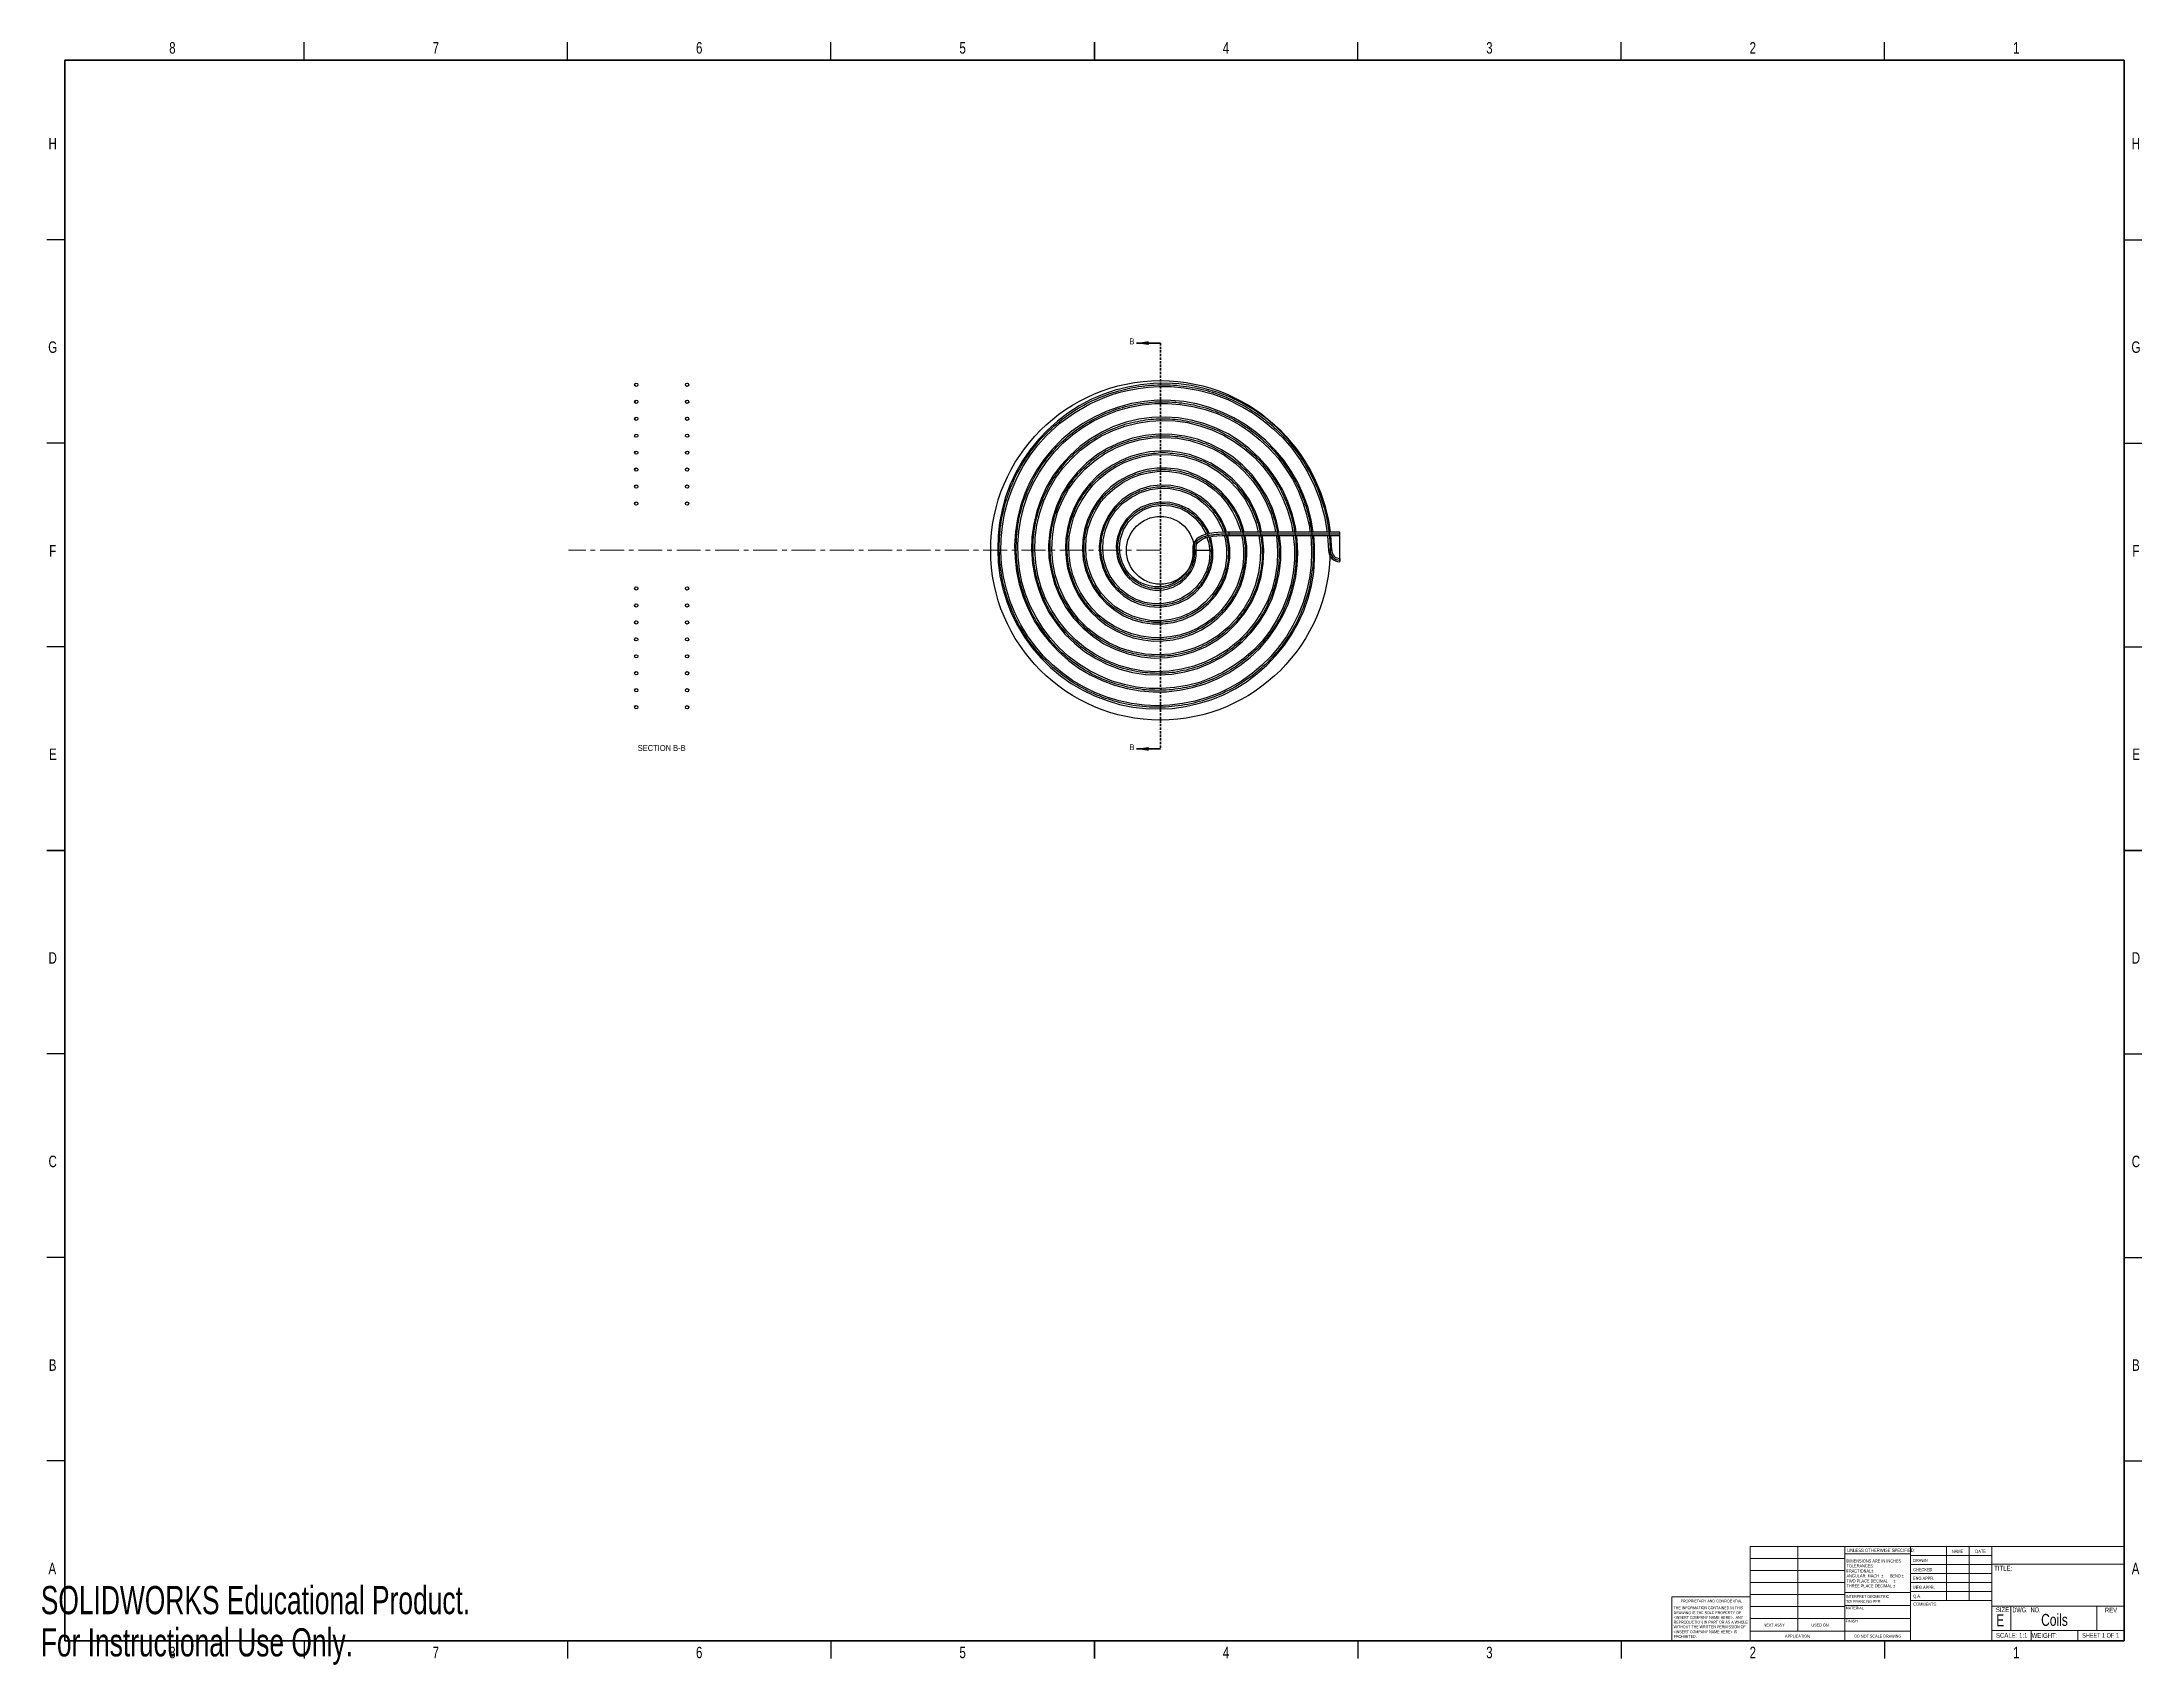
# Model space of a CAD drawing. Header units: millimetres. Extents: x 1 to 2218, y 0 to 860.
# Drawn here: x 1 to 1114, y 0 to 860 of the extents above; entities that cross this region are included whole.
import ezdxf

# ---------------------------------------------------------------- set-up
doc = ezdxf.new("R2010")
doc.units = ezdxf.units.MM
doc.linetypes.add('CENTERX2', pattern=[20.32, 12.7, -2.54, 2.54, -2.54])
doc.linetypes.add('HIDDEN', pattern=[1.905, 1.27, -0.635])
doc.styles.add('SLDTEXTSTYLE0', font='TXT', dxfattribs={"width": 0.75})
doc.styles.add('SLDTEXTSTYLE1', font='TXT', dxfattribs={"width": 0.6875})
doc.styles.add('SLDTEXTSTYLE2', font='TXT', dxfattribs={"width": 0.694444})
doc.styles.add('SLDTEXTSTYLE3', font='TXT', dxfattribs={"width": 0.7})

# ---------------------------------------------------------------- blocks, each defined once
blk = doc.blocks.new('SW_NOTE_0')
at = {"color": 0, "linetype": 'Continuous', "lineweight": 0, "char_height": 1.524, "attachment_point": 1, "style": 'SLDTEXTSTYLE0'}
for s, insert in [('INTERPRET GEOMETRIC', (0, 2)), ('TOLERANCING PER:', (0, -0.6))]:
    blk.add_mtext(s, dxfattribs=dict(at, insert=insert))
blk = doc.blocks.new('SW_NOTE_0_1')
at = {"color": 0, "linetype": 'Continuous', "lineweight": 0, "attachment_point": 1, "style": 'SLDTEXTSTYLE0'}
for s, insert, char_height in [('DIMENSIONS ARE IN INCHES', (0, 2.1), 1.651), ('TOLERANCES:', (0, -0.5), 1.651), ('ANGULAR: MACH', (0, -5.8), 1.651), ('TWO PLACE DECIMAL', (0, -8.5), 1.651), ('THREE PLACE DECIMAL', (0, -11.1), 1.651), ('FRACTIONAL', (0, -3.2), 1.65), ('%%p', (13.1, -3.2), 1.65), ('%%p', (18.4, -5.8), 1.65), ('BEND', (23, -5.8), 1.65), ('%%p', (24.9, -8.5), 1.65), ('%%p', (29.2, -5.8), 1.65), ('%%p', (24.7, -11.1), 1.65)]:
    blk.add_mtext(s, dxfattribs=dict(at, insert=insert, char_height=char_height))
blk = doc.blocks.new('SW_NOTE_0_2')
at = {"color": 0, "linetype": 'Continuous', "lineweight": 0, "char_height": 1.524, "attachment_point": 1, "style": 'SLDTEXTSTYLE0'}
for s, insert in [('THE INFORMATION CONTAINED IN THIS', (0, 2)), ('WITHOUT THE WRITTEN PERMISSION OF', (0, -8.1)), ('DRAWING IS THE SOLE PROPERTY OF', (0, -0.6)), ('<INSERT COMPANY NAME HERE>.  ANY', (0, -3.1)), ('REPRODUCTION IN PART OR AS A WHOLE', (0, -5.6)), ('<INSERT COMPANY NAME HERE> IS', (0, -10.7)), ('PROHIBITED.', (0, -13.2))]:
    blk.add_mtext(s, dxfattribs=dict(at, insert=insert))

msp = doc.modelspace()

# ---------------------------------------------------------------- hatches: boundary and pattern name
at = {"linetype": 'Continuous', "lineweight": 18}
h = msp.add_hatch(dxfattribs=at)
h.set_pattern_fill('ANSI33', style=0)
edge = h.paths.add_edge_path(flags=0)
edge.add_spline(control_points=[(315.2, 678.1), (315.3, 678), (315.3, 678), (315.4, 677.9), (315.5, 677.9), (315.6, 677.8), (315.7, 677.8), (315.8, 677.8), (315.9, 677.8), (316, 677.8), (316.1, 677.8), (316.2, 677.9), (316.3, 677.9), (316.4, 678), (316.4, 678), (316.5, 678.1), (316.6, 678.2), (316.6, 678.2), (316.6, 678.3), (316.7, 678.4), (316.7, 678.5), (316.7, 678.6), (316.7, 678.7), (316.7, 678.8), (316.7, 678.9), (316.6, 679), (316.6, 679.1), (316.6, 679.2), (316.5, 679.2), (316.4, 679.3), (316.3, 679.4), (316.3, 679.4), (316.2, 679.5), (316.1, 679.5), (316, 679.5), (315.9, 679.5), (315.8, 679.5), (315.7, 679.5), (315.6, 679.5), (315.5, 679.5), (315.4, 679.4), (315.3, 679.4), (315.3, 679.3), (315.2, 679.2), (315.1, 679.2), (315.1, 679.1), (315, 679), (315, 678.9), (315, 678.8), (315, 678.7), (315, 678.6), (315, 678.5), (315, 678.4), (315, 678.3), (315.1, 678.2), (315.1, 678.2), (315.2, 678.1), (315.2, 678.1)], knot_values=[0, 0, 0, 0, 0.000292, 0.000292, 0.000292, 0.000584, 0.000584, 0.000584, 0.000879, 0.000879, 0.000879, 0.001164, 0.001164, 0.001164, 0.001461, 0.001461, 0.001461, 0.001746, 0.001746, 0.001746, 0.002041, 0.002041, 0.002041, 0.00233, 0.00233, 0.00233, 0.00262, 0.00262, 0.00262, 0.002915, 0.002915, 0.002915, 0.0032, 0.0032, 0.0032, 0.003497, 0.003497, 0.003497, 0.003781, 0.003781, 0.003781, 0.004077, 0.004077, 0.004077, 0.004365, 0.004365, 0.004365, 0.004655, 0.004655, 0.004655, 0.00495, 0.00495, 0.00495, 0.005235, 0.005235, 0.005235, 0.005412, 0.005412, 0.005412, 0.005412], weights=[1, 1, 1, 1, 1, 1, 1, 1, 1, 1, 1, 1, 1, 1, 1, 1, 1, 1, 1, 1, 1, 1, 1, 1, 1, 1, 1, 1, 1, 1, 1, 1, 1, 1, 1, 1, 1, 1, 1, 1, 1, 1, 1, 1, 1, 1, 1, 1, 1, 1, 1, 1, 1, 1, 1, 1, 1, 1], degree=3, periodic=0)
h = msp.add_hatch(dxfattribs=at)
h.set_pattern_fill('ANSI33', style=0)
edge = h.paths.add_edge_path(flags=0)
edge.add_spline(control_points=[(342.2, 678.1), (342.2, 678), (342.3, 678), (342.4, 677.9), (342.5, 677.9), (342.6, 677.8), (342.7, 677.8), (342.8, 677.8), (342.9, 677.8), (343, 677.8), (343.1, 677.8), (343.2, 677.9), (343.3, 677.9), (343.3, 678), (343.4, 678), (343.5, 678.1), (343.5, 678.2), (343.6, 678.2), (343.6, 678.3), (343.7, 678.4), (343.7, 678.5), (343.7, 678.6), (343.7, 678.7), (343.7, 678.8), (343.7, 678.9), (343.6, 679), (343.6, 679.1), (343.5, 679.2), (343.5, 679.2), (343.4, 679.3), (343.3, 679.4), (343.2, 679.4), (343.2, 679.5), (343.1, 679.5), (343, 679.5), (342.9, 679.5), (342.8, 679.5), (342.7, 679.5), (342.6, 679.5), (342.5, 679.5), (342.4, 679.4), (342.3, 679.4), (342.2, 679.3), (342.2, 679.2), (342.1, 679.2), (342.1, 679.1), (342, 679), (342, 678.9), (342, 678.8), (342, 678.7), (342, 678.6), (342, 678.5), (342, 678.4), (342, 678.3), (342.1, 678.2), (342.1, 678.2), (342.1, 678.1), (342.2, 678.1)], knot_values=[0, 0, 0, 0, 0.000292, 0.000292, 0.000292, 0.000584, 0.000584, 0.000584, 0.000879, 0.000879, 0.000879, 0.001164, 0.001164, 0.001164, 0.001461, 0.001461, 0.001461, 0.001746, 0.001746, 0.001746, 0.002041, 0.002041, 0.002041, 0.00233, 0.00233, 0.00233, 0.00262, 0.00262, 0.00262, 0.002915, 0.002915, 0.002915, 0.0032, 0.0032, 0.0032, 0.003497, 0.003497, 0.003497, 0.003781, 0.003781, 0.003781, 0.004077, 0.004077, 0.004077, 0.004365, 0.004365, 0.004365, 0.004655, 0.004655, 0.004655, 0.00495, 0.00495, 0.00495, 0.005235, 0.005235, 0.005235, 0.005412, 0.005412, 0.005412, 0.005412], weights=[1, 1, 1, 1, 1, 1, 1, 1, 1, 1, 1, 1, 1, 1, 1, 1, 1, 1, 1, 1, 1, 1, 1, 1, 1, 1, 1, 1, 1, 1, 1, 1, 1, 1, 1, 1, 1, 1, 1, 1, 1, 1, 1, 1, 1, 1, 1, 1, 1, 1, 1, 1, 1, 1, 1, 1, 1, 1], degree=3, periodic=0)
h = msp.add_hatch(dxfattribs=at)
h.set_pattern_fill('ANSI33', style=0)
edge = h.paths.add_edge_path(flags=0)
edge.add_spline(control_points=[(315.2, 669.1), (315.3, 669), (315.3, 669), (315.4, 668.9), (315.5, 668.9), (315.6, 668.8), (315.7, 668.8), (315.8, 668.8), (315.9, 668.8), (316, 668.8), (316.1, 668.8), (316.2, 668.9), (316.3, 668.9), (316.4, 669), (316.4, 669), (316.5, 669.1), (316.6, 669.2), (316.6, 669.2), (316.6, 669.3), (316.7, 669.4), (316.7, 669.5), (316.7, 669.6), (316.7, 669.7), (316.7, 669.8), (316.7, 669.9), (316.6, 670), (316.6, 670.1), (316.6, 670.2), (316.5, 670.2), (316.4, 670.3), (316.3, 670.4), (316.3, 670.4), (316.2, 670.5), (316.1, 670.5), (316, 670.5), (315.9, 670.5), (315.8, 670.5), (315.7, 670.5), (315.6, 670.5), (315.5, 670.5), (315.4, 670.4), (315.3, 670.4), (315.3, 670.3), (315.2, 670.2), (315.1, 670.2), (315.1, 670.1), (315, 670), (315, 669.9), (315, 669.8), (315, 669.7), (315, 669.6), (315, 669.5), (315, 669.4), (315, 669.3), (315.1, 669.2), (315.1, 669.2), (315.2, 669.1), (315.2, 669.1)], knot_values=[0, 0, 0, 0, 0.000292, 0.000292, 0.000292, 0.000584, 0.000584, 0.000584, 0.000879, 0.000879, 0.000879, 0.001164, 0.001164, 0.001164, 0.001461, 0.001461, 0.001461, 0.001745, 0.001745, 0.001745, 0.002041, 0.002041, 0.002041, 0.00233, 0.00233, 0.00233, 0.00262, 0.00262, 0.00262, 0.002915, 0.002915, 0.002915, 0.0032, 0.0032, 0.0032, 0.003497, 0.003497, 0.003497, 0.003781, 0.003781, 0.003781, 0.004077, 0.004077, 0.004077, 0.004365, 0.004365, 0.004365, 0.004655, 0.004655, 0.004655, 0.00495, 0.00495, 0.00495, 0.005235, 0.005235, 0.005235, 0.005412, 0.005412, 0.005412, 0.005412], weights=[1, 1, 1, 1, 1, 1, 1, 1, 1, 1, 1, 1, 1, 1, 1, 1, 1, 1, 1, 1, 1, 1, 1, 1, 1, 1, 1, 1, 1, 1, 1, 1, 1, 1, 1, 1, 1, 1, 1, 1, 1, 1, 1, 1, 1, 1, 1, 1, 1, 1, 1, 1, 1, 1, 1, 1, 1, 1], degree=3, periodic=0)
h = msp.add_hatch(dxfattribs=at)
h.set_pattern_fill('ANSI33', style=0)
edge = h.paths.add_edge_path(flags=0)
edge.add_spline(control_points=[(342.2, 669.1), (342.2, 669), (342.3, 669), (342.4, 668.9), (342.5, 668.9), (342.6, 668.8), (342.7, 668.8), (342.8, 668.8), (342.9, 668.8), (343, 668.8), (343.1, 668.8), (343.2, 668.9), (343.3, 668.9), (343.3, 669), (343.4, 669), (343.5, 669.1), (343.5, 669.2), (343.6, 669.2), (343.6, 669.3), (343.7, 669.4), (343.7, 669.5), (343.7, 669.6), (343.7, 669.7), (343.7, 669.8), (343.7, 669.9), (343.6, 670), (343.6, 670.1), (343.5, 670.2), (343.5, 670.2), (343.4, 670.3), (343.3, 670.4), (343.2, 670.4), (343.2, 670.5), (343.1, 670.5), (343, 670.5), (342.9, 670.5), (342.8, 670.5), (342.7, 670.5), (342.6, 670.5), (342.5, 670.5), (342.4, 670.4), (342.3, 670.4), (342.2, 670.3), (342.2, 670.2), (342.1, 670.2), (342.1, 670.1), (342, 670), (342, 669.9), (342, 669.8), (342, 669.7), (342, 669.6), (342, 669.5), (342, 669.4), (342, 669.3), (342.1, 669.2), (342.1, 669.2), (342.1, 669.1), (342.2, 669.1)], knot_values=[0, 0, 0, 0, 0.000292, 0.000292, 0.000292, 0.000584, 0.000584, 0.000584, 0.000879, 0.000879, 0.000879, 0.001164, 0.001164, 0.001164, 0.001461, 0.001461, 0.001461, 0.001745, 0.001745, 0.001745, 0.002041, 0.002041, 0.002041, 0.00233, 0.00233, 0.00233, 0.00262, 0.00262, 0.00262, 0.002915, 0.002915, 0.002915, 0.0032, 0.0032, 0.0032, 0.003497, 0.003497, 0.003497, 0.003781, 0.003781, 0.003781, 0.004077, 0.004077, 0.004077, 0.004365, 0.004365, 0.004365, 0.004655, 0.004655, 0.004655, 0.00495, 0.00495, 0.00495, 0.005235, 0.005235, 0.005235, 0.005412, 0.005412, 0.005412, 0.005412], weights=[1, 1, 1, 1, 1, 1, 1, 1, 1, 1, 1, 1, 1, 1, 1, 1, 1, 1, 1, 1, 1, 1, 1, 1, 1, 1, 1, 1, 1, 1, 1, 1, 1, 1, 1, 1, 1, 1, 1, 1, 1, 1, 1, 1, 1, 1, 1, 1, 1, 1, 1, 1, 1, 1, 1, 1, 1, 1], degree=3, periodic=0)
h = msp.add_hatch(dxfattribs=at)
h.set_pattern_fill('ANSI33', style=0)
edge = h.paths.add_edge_path(flags=0)
edge.add_spline(control_points=[(315.2, 660.1), (315.3, 660), (315.3, 660), (315.4, 659.9), (315.5, 659.9), (315.6, 659.8), (315.7, 659.8), (315.8, 659.8), (315.9, 659.8), (316, 659.8), (316.1, 659.8), (316.2, 659.9), (316.3, 659.9), (316.4, 660), (316.4, 660), (316.5, 660.1), (316.6, 660.2), (316.6, 660.2), (316.6, 660.3), (316.7, 660.4), (316.7, 660.5), (316.7, 660.6), (316.7, 660.7), (316.7, 660.8), (316.7, 660.9), (316.6, 661), (316.6, 661.1), (316.6, 661.2), (316.5, 661.2), (316.4, 661.3), (316.3, 661.4), (316.3, 661.4), (316.2, 661.5), (316.1, 661.5), (316, 661.5), (315.9, 661.5), (315.8, 661.5), (315.7, 661.5), (315.6, 661.5), (315.5, 661.5), (315.4, 661.4), (315.3, 661.4), (315.3, 661.3), (315.2, 661.2), (315.1, 661.2), (315.1, 661.1), (315, 661), (315, 660.9), (315, 660.8), (315, 660.7), (315, 660.6), (315, 660.5), (315, 660.4), (315, 660.3), (315.1, 660.2), (315.1, 660.2), (315.2, 660.1), (315.2, 660.1)], knot_values=[0, 0, 0, 0, 0.000292, 0.000292, 0.000292, 0.000584, 0.000584, 0.000584, 0.000879, 0.000879, 0.000879, 0.001164, 0.001164, 0.001164, 0.001461, 0.001461, 0.001461, 0.001745, 0.001745, 0.001745, 0.002041, 0.002041, 0.002041, 0.00233, 0.00233, 0.00233, 0.00262, 0.00262, 0.00262, 0.002915, 0.002915, 0.002915, 0.0032, 0.0032, 0.0032, 0.003497, 0.003497, 0.003497, 0.003781, 0.003781, 0.003781, 0.004077, 0.004077, 0.004077, 0.004365, 0.004365, 0.004365, 0.004656, 0.004656, 0.004656, 0.004951, 0.004951, 0.004951, 0.005235, 0.005235, 0.005235, 0.005412, 0.005412, 0.005412, 0.005412], weights=[1, 1, 1, 1, 1, 1, 1, 1, 1, 1, 1, 1, 1, 1, 1, 1, 1, 1, 1, 1, 1, 1, 1, 1, 1, 1, 1, 1, 1, 1, 1, 1, 1, 1, 1, 1, 1, 1, 1, 1, 1, 1, 1, 1, 1, 1, 1, 1, 1, 1, 1, 1, 1, 1, 1, 1, 1, 1], degree=3, periodic=0)
h = msp.add_hatch(dxfattribs=at)
h.set_pattern_fill('ANSI33', style=0)
edge = h.paths.add_edge_path(flags=0)
edge.add_spline(control_points=[(342.2, 660.1), (342.2, 660), (342.3, 660), (342.4, 659.9), (342.5, 659.9), (342.6, 659.8), (342.7, 659.8), (342.8, 659.8), (342.9, 659.8), (343, 659.8), (343.1, 659.8), (343.2, 659.9), (343.3, 659.9), (343.3, 660), (343.4, 660), (343.5, 660.1), (343.5, 660.2), (343.6, 660.2), (343.6, 660.3), (343.7, 660.4), (343.7, 660.5), (343.7, 660.6), (343.7, 660.7), (343.7, 660.8), (343.7, 660.9), (343.6, 661), (343.6, 661.1), (343.5, 661.2), (343.5, 661.2), (343.4, 661.3), (343.3, 661.4), (343.2, 661.4), (343.2, 661.5), (343.1, 661.5), (343, 661.5), (342.9, 661.5), (342.8, 661.5), (342.7, 661.5), (342.6, 661.5), (342.5, 661.5), (342.4, 661.4), (342.3, 661.4), (342.2, 661.3), (342.2, 661.2), (342.1, 661.2), (342.1, 661.1), (342, 661), (342, 660.9), (342, 660.8), (342, 660.7), (342, 660.6), (342, 660.5), (342, 660.4), (342, 660.3), (342.1, 660.2), (342.1, 660.2), (342.1, 660.1), (342.2, 660.1)], knot_values=[0, 0, 0, 0, 0.000292, 0.000292, 0.000292, 0.000584, 0.000584, 0.000584, 0.000879, 0.000879, 0.000879, 0.001164, 0.001164, 0.001164, 0.001461, 0.001461, 0.001461, 0.001745, 0.001745, 0.001745, 0.002041, 0.002041, 0.002041, 0.00233, 0.00233, 0.00233, 0.00262, 0.00262, 0.00262, 0.002915, 0.002915, 0.002915, 0.0032, 0.0032, 0.0032, 0.003497, 0.003497, 0.003497, 0.003781, 0.003781, 0.003781, 0.004077, 0.004077, 0.004077, 0.004365, 0.004365, 0.004365, 0.004656, 0.004656, 0.004656, 0.004951, 0.004951, 0.004951, 0.005235, 0.005235, 0.005235, 0.005412, 0.005412, 0.005412, 0.005412], weights=[1, 1, 1, 1, 1, 1, 1, 1, 1, 1, 1, 1, 1, 1, 1, 1, 1, 1, 1, 1, 1, 1, 1, 1, 1, 1, 1, 1, 1, 1, 1, 1, 1, 1, 1, 1, 1, 1, 1, 1, 1, 1, 1, 1, 1, 1, 1, 1, 1, 1, 1, 1, 1, 1, 1, 1, 1, 1], degree=3, periodic=0)
h = msp.add_hatch(dxfattribs=at)
h.set_pattern_fill('ANSI33', style=0)
edge = h.paths.add_edge_path(flags=0)
edge.add_spline(control_points=[(315.2, 651.1), (315.3, 651), (315.3, 651), (315.4, 650.9), (315.5, 650.9), (315.6, 650.8), (315.7, 650.8), (315.8, 650.8), (315.9, 650.8), (316, 650.8), (316.1, 650.8), (316.2, 650.9), (316.3, 650.9), (316.4, 651), (316.4, 651), (316.5, 651.1), (316.6, 651.2), (316.6, 651.2), (316.6, 651.3), (316.7, 651.4), (316.7, 651.5), (316.7, 651.6), (316.7, 651.7), (316.7, 651.8), (316.7, 651.9), (316.6, 652), (316.6, 652.1), (316.6, 652.2), (316.5, 652.2), (316.4, 652.3), (316.3, 652.4), (316.3, 652.4), (316.2, 652.5), (316.1, 652.5), (316, 652.5), (315.9, 652.5), (315.8, 652.5), (315.7, 652.5), (315.6, 652.5), (315.5, 652.5), (315.4, 652.4), (315.3, 652.4), (315.3, 652.3), (315.2, 652.2), (315.1, 652.2), (315.1, 652.1), (315, 652), (315, 651.9), (315, 651.8), (315, 651.7), (315, 651.6), (315, 651.5), (315, 651.4), (315, 651.3), (315.1, 651.2), (315.1, 651.2), (315.2, 651.1), (315.2, 651.1)], knot_values=[0, 0, 0, 0, 0.000292, 0.000292, 0.000292, 0.000584, 0.000584, 0.000584, 0.000879, 0.000879, 0.000879, 0.001164, 0.001164, 0.001164, 0.001461, 0.001461, 0.001461, 0.001745, 0.001745, 0.001745, 0.002041, 0.002041, 0.002041, 0.00233, 0.00233, 0.00233, 0.00262, 0.00262, 0.00262, 0.002915, 0.002915, 0.002915, 0.0032, 0.0032, 0.0032, 0.003497, 0.003497, 0.003497, 0.003781, 0.003781, 0.003781, 0.004077, 0.004077, 0.004077, 0.004365, 0.004365, 0.004365, 0.004656, 0.004656, 0.004656, 0.004951, 0.004951, 0.004951, 0.005235, 0.005235, 0.005235, 0.005413, 0.005413, 0.005413, 0.005413], weights=[1, 1, 1, 1, 1, 1, 1, 1, 1, 1, 1, 1, 1, 1, 1, 1, 1, 1, 1, 1, 1, 1, 1, 1, 1, 1, 1, 1, 1, 1, 1, 1, 1, 1, 1, 1, 1, 1, 1, 1, 1, 1, 1, 1, 1, 1, 1, 1, 1, 1, 1, 1, 1, 1, 1, 1, 1, 1], degree=3, periodic=0)
h = msp.add_hatch(dxfattribs=at)
h.set_pattern_fill('ANSI33', style=0)
edge = h.paths.add_edge_path(flags=0)
edge.add_spline(control_points=[(342.2, 651.1), (342.2, 651), (342.3, 651), (342.4, 650.9), (342.5, 650.9), (342.6, 650.8), (342.7, 650.8), (342.8, 650.8), (342.9, 650.8), (343, 650.8), (343.1, 650.8), (343.2, 650.9), (343.3, 650.9), (343.3, 651), (343.4, 651), (343.5, 651.1), (343.5, 651.2), (343.6, 651.2), (343.6, 651.3), (343.7, 651.4), (343.7, 651.5), (343.7, 651.6), (343.7, 651.7), (343.7, 651.8), (343.7, 651.9), (343.6, 652), (343.6, 652.1), (343.5, 652.2), (343.5, 652.2), (343.4, 652.3), (343.3, 652.4), (343.2, 652.4), (343.2, 652.5), (343.1, 652.5), (343, 652.5), (342.9, 652.5), (342.8, 652.5), (342.7, 652.5), (342.6, 652.5), (342.5, 652.5), (342.4, 652.4), (342.3, 652.4), (342.2, 652.3), (342.2, 652.2), (342.1, 652.2), (342.1, 652.1), (342, 652), (342, 651.9), (342, 651.8), (342, 651.7), (342, 651.6), (342, 651.5), (342, 651.4), (342, 651.3), (342.1, 651.2), (342.1, 651.2), (342.1, 651.1), (342.2, 651.1)], knot_values=[0, 0, 0, 0, 0.000292, 0.000292, 0.000292, 0.000584, 0.000584, 0.000584, 0.000879, 0.000879, 0.000879, 0.001164, 0.001164, 0.001164, 0.001461, 0.001461, 0.001461, 0.001745, 0.001745, 0.001745, 0.002041, 0.002041, 0.002041, 0.00233, 0.00233, 0.00233, 0.00262, 0.00262, 0.00262, 0.002915, 0.002915, 0.002915, 0.0032, 0.0032, 0.0032, 0.003497, 0.003497, 0.003497, 0.003781, 0.003781, 0.003781, 0.004077, 0.004077, 0.004077, 0.004365, 0.004365, 0.004365, 0.004656, 0.004656, 0.004656, 0.004951, 0.004951, 0.004951, 0.005235, 0.005235, 0.005235, 0.005413, 0.005413, 0.005413, 0.005413], weights=[1, 1, 1, 1, 1, 1, 1, 1, 1, 1, 1, 1, 1, 1, 1, 1, 1, 1, 1, 1, 1, 1, 1, 1, 1, 1, 1, 1, 1, 1, 1, 1, 1, 1, 1, 1, 1, 1, 1, 1, 1, 1, 1, 1, 1, 1, 1, 1, 1, 1, 1, 1, 1, 1, 1, 1, 1, 1], degree=3, periodic=0)
h = msp.add_hatch(dxfattribs=at)
h.set_pattern_fill('ANSI33', style=0)
edge = h.paths.add_edge_path(flags=0)
edge.add_spline(control_points=[(315.2, 642.1), (315.3, 642), (315.3, 642), (315.4, 641.9), (315.5, 641.9), (315.6, 641.8), (315.7, 641.8), (315.8, 641.8), (315.9, 641.8), (316, 641.8), (316.1, 641.8), (316.2, 641.9), (316.3, 641.9), (316.4, 642), (316.4, 642), (316.5, 642.1), (316.6, 642.2), (316.6, 642.2), (316.6, 642.3), (316.7, 642.4), (316.7, 642.5), (316.7, 642.6), (316.7, 642.7), (316.7, 642.8), (316.7, 642.9), (316.6, 643), (316.6, 643.1), (316.6, 643.2), (316.5, 643.2), (316.4, 643.3), (316.3, 643.4), (316.3, 643.4), (316.2, 643.5), (316.1, 643.5), (316, 643.5), (315.9, 643.5), (315.8, 643.5), (315.7, 643.5), (315.6, 643.5), (315.5, 643.5), (315.4, 643.4), (315.3, 643.4), (315.3, 643.3), (315.2, 643.2), (315.1, 643.2), (315.1, 643.1), (315, 643), (315, 642.9), (315, 642.8), (315, 642.7), (315, 642.6), (315, 642.5), (315, 642.4), (315, 642.3), (315.1, 642.2), (315.1, 642.2), (315.2, 642.1), (315.2, 642.1)], knot_values=[0, 0, 0, 0, 0.000292, 0.000292, 0.000292, 0.000584, 0.000584, 0.000584, 0.000879, 0.000879, 0.000879, 0.001164, 0.001164, 0.001164, 0.001461, 0.001461, 0.001461, 0.001745, 0.001745, 0.001745, 0.002041, 0.002041, 0.002041, 0.00233, 0.00233, 0.00233, 0.00262, 0.00262, 0.00262, 0.002915, 0.002915, 0.002915, 0.0032, 0.0032, 0.0032, 0.003497, 0.003497, 0.003497, 0.003781, 0.003781, 0.003781, 0.004077, 0.004077, 0.004077, 0.004366, 0.004366, 0.004366, 0.004656, 0.004656, 0.004656, 0.004951, 0.004951, 0.004951, 0.005236, 0.005236, 0.005236, 0.005413, 0.005413, 0.005413, 0.005413], weights=[1, 1, 1, 1, 1, 1, 1, 1, 1, 1, 1, 1, 1, 1, 1, 1, 1, 1, 1, 1, 1, 1, 1, 1, 1, 1, 1, 1, 1, 1, 1, 1, 1, 1, 1, 1, 1, 1, 1, 1, 1, 1, 1, 1, 1, 1, 1, 1, 1, 1, 1, 1, 1, 1, 1, 1, 1, 1], degree=3, periodic=0)
h = msp.add_hatch(dxfattribs=at)
h.set_pattern_fill('ANSI33', style=0)
edge = h.paths.add_edge_path(flags=0)
edge.add_spline(control_points=[(342.2, 642.1), (342.2, 642), (342.3, 642), (342.4, 641.9), (342.5, 641.9), (342.6, 641.8), (342.7, 641.8), (342.8, 641.8), (342.9, 641.8), (343, 641.8), (343.1, 641.8), (343.2, 641.9), (343.3, 641.9), (343.3, 642), (343.4, 642), (343.5, 642.1), (343.5, 642.2), (343.6, 642.2), (343.6, 642.3), (343.7, 642.4), (343.7, 642.5), (343.7, 642.6), (343.7, 642.7), (343.7, 642.8), (343.7, 642.9), (343.6, 643), (343.6, 643.1), (343.5, 643.2), (343.5, 643.2), (343.4, 643.3), (343.3, 643.4), (343.2, 643.4), (343.2, 643.5), (343.1, 643.5), (343, 643.5), (342.9, 643.5), (342.8, 643.5), (342.7, 643.5), (342.6, 643.5), (342.5, 643.5), (342.4, 643.4), (342.3, 643.4), (342.2, 643.3), (342.2, 643.2), (342.1, 643.2), (342.1, 643.1), (342, 643), (342, 642.9), (342, 642.8), (342, 642.7), (342, 642.6), (342, 642.5), (342, 642.4), (342, 642.3), (342.1, 642.2), (342.1, 642.2), (342.1, 642.1), (342.2, 642.1)], knot_values=[0, 0, 0, 0, 0.000292, 0.000292, 0.000292, 0.000584, 0.000584, 0.000584, 0.000879, 0.000879, 0.000879, 0.001164, 0.001164, 0.001164, 0.001461, 0.001461, 0.001461, 0.001745, 0.001745, 0.001745, 0.002041, 0.002041, 0.002041, 0.00233, 0.00233, 0.00233, 0.00262, 0.00262, 0.00262, 0.002915, 0.002915, 0.002915, 0.0032, 0.0032, 0.0032, 0.003497, 0.003497, 0.003497, 0.003781, 0.003781, 0.003781, 0.004077, 0.004077, 0.004077, 0.004366, 0.004366, 0.004366, 0.004656, 0.004656, 0.004656, 0.004951, 0.004951, 0.004951, 0.005236, 0.005236, 0.005236, 0.005413, 0.005413, 0.005413, 0.005413], weights=[1, 1, 1, 1, 1, 1, 1, 1, 1, 1, 1, 1, 1, 1, 1, 1, 1, 1, 1, 1, 1, 1, 1, 1, 1, 1, 1, 1, 1, 1, 1, 1, 1, 1, 1, 1, 1, 1, 1, 1, 1, 1, 1, 1, 1, 1, 1, 1, 1, 1, 1, 1, 1, 1, 1, 1, 1, 1], degree=3, periodic=0)
h = msp.add_hatch(dxfattribs=at)
h.set_pattern_fill('ANSI33', style=0)
edge = h.paths.add_edge_path(flags=0)
edge.add_spline(control_points=[(315.2, 633.1), (315.3, 633), (315.3, 633), (315.4, 632.9), (315.5, 632.9), (315.6, 632.8), (315.7, 632.8), (315.8, 632.8), (315.9, 632.8), (316, 632.8), (316.1, 632.8), (316.2, 632.9), (316.3, 632.9), (316.4, 633), (316.4, 633), (316.5, 633.1), (316.6, 633.2), (316.6, 633.2), (316.6, 633.3), (316.7, 633.4), (316.7, 633.5), (316.7, 633.6), (316.7, 633.7), (316.7, 633.8), (316.7, 633.9), (316.6, 634), (316.6, 634.1), (316.6, 634.2), (316.5, 634.2), (316.4, 634.3), (316.3, 634.4), (316.3, 634.4), (316.2, 634.5), (316.1, 634.5), (316, 634.5), (315.9, 634.5), (315.8, 634.5), (315.7, 634.5), (315.6, 634.5), (315.5, 634.5), (315.4, 634.4), (315.3, 634.4), (315.3, 634.3), (315.2, 634.2), (315.1, 634.2), (315.1, 634.1), (315, 634), (315, 633.9), (315, 633.8), (315, 633.7), (315, 633.6), (315, 633.5), (315, 633.4), (315, 633.3), (315.1, 633.2), (315.1, 633.2), (315.2, 633.1), (315.2, 633.1)], knot_values=[0, 0, 0, 0, 0.000292, 0.000292, 0.000292, 0.000584, 0.000584, 0.000584, 0.000879, 0.000879, 0.000879, 0.001163, 0.001163, 0.001163, 0.001461, 0.001461, 0.001461, 0.001745, 0.001745, 0.001745, 0.002041, 0.002041, 0.002041, 0.00233, 0.00233, 0.00233, 0.00262, 0.00262, 0.00262, 0.002916, 0.002916, 0.002916, 0.0032, 0.0032, 0.0032, 0.003498, 0.003498, 0.003498, 0.003782, 0.003782, 0.003782, 0.004077, 0.004077, 0.004077, 0.004366, 0.004366, 0.004366, 0.004656, 0.004656, 0.004656, 0.004951, 0.004951, 0.004951, 0.005236, 0.005236, 0.005236, 0.005413, 0.005413, 0.005413, 0.005413], weights=[1, 1, 1, 1, 1, 1, 1, 1, 1, 1, 1, 1, 1, 1, 1, 1, 1, 1, 1, 1, 1, 1, 1, 1, 1, 1, 1, 1, 1, 1, 1, 1, 1, 1, 1, 1, 1, 1, 1, 1, 1, 1, 1, 1, 1, 1, 1, 1, 1, 1, 1, 1, 1, 1, 1, 1, 1, 1], degree=3, periodic=0)
h = msp.add_hatch(dxfattribs=at)
h.set_pattern_fill('ANSI33', style=0)
edge = h.paths.add_edge_path(flags=0)
edge.add_spline(control_points=[(315.2, 624.1), (315.3, 624), (315.3, 624), (315.4, 623.9), (315.5, 623.9), (315.6, 623.8), (315.7, 623.8), (315.8, 623.8), (315.9, 623.8), (316, 623.8), (316.1, 623.8), (316.2, 623.9), (316.3, 623.9), (316.4, 623.9), (316.4, 624), (316.5, 624.1), (316.6, 624.2), (316.6, 624.2), (316.6, 624.3), (316.7, 624.4), (316.7, 624.5), (316.7, 624.6), (316.7, 624.7), (316.7, 624.8), (316.7, 624.9), (316.7, 625), (316.6, 625.1), (316.6, 625.2), (316.5, 625.2), (316.4, 625.3), (316.3, 625.4), (316.3, 625.4), (316.2, 625.5), (316.1, 625.5), (316, 625.5), (315.9, 625.5), (315.8, 625.5), (315.7, 625.5), (315.6, 625.5), (315.5, 625.5), (315.4, 625.4), (315.3, 625.4), (315.3, 625.3), (315.2, 625.2), (315.1, 625.2), (315.1, 625.1), (315, 625), (315, 624.9), (315, 624.8), (315, 624.7), (315, 624.6), (315, 624.5), (315, 624.4), (315, 624.3), (315.1, 624.2), (315.1, 624.2), (315.2, 624.1), (315.2, 624.1)], knot_values=[0, 0, 0, 0, 0.000292, 0.000292, 0.000292, 0.000584, 0.000584, 0.000584, 0.000879, 0.000879, 0.000879, 0.001163, 0.001163, 0.001163, 0.001461, 0.001461, 0.001461, 0.001745, 0.001745, 0.001745, 0.002041, 0.002041, 0.002041, 0.00233, 0.00233, 0.00233, 0.00262, 0.00262, 0.00262, 0.002916, 0.002916, 0.002916, 0.003201, 0.003201, 0.003201, 0.003498, 0.003498, 0.003498, 0.003782, 0.003782, 0.003782, 0.004077, 0.004077, 0.004077, 0.004366, 0.004366, 0.004366, 0.004656, 0.004656, 0.004656, 0.004951, 0.004951, 0.004951, 0.005237, 0.005237, 0.005237, 0.005414, 0.005414, 0.005414, 0.005414], weights=[1, 1, 1, 1, 1, 1, 1, 1, 1, 1, 1, 1, 1, 1, 1, 1, 1, 1, 1, 1, 1, 1, 1, 1, 1, 1, 1, 1, 1, 1, 1, 1, 1, 1, 1, 1, 1, 1, 1, 1, 1, 1, 1, 1, 1, 1, 1, 1, 1, 1, 1, 1, 1, 1, 1, 1, 1, 1], degree=3, periodic=0)
h = msp.add_hatch(dxfattribs=at)
h.set_pattern_fill('ANSI33', style=0)
edge = h.paths.add_edge_path(flags=0)
edge.add_spline(control_points=[(342.2, 633.1), (342.2, 633), (342.3, 633), (342.4, 632.9), (342.5, 632.9), (342.6, 632.8), (342.7, 632.8), (342.8, 632.8), (342.9, 632.8), (343, 632.8), (343.1, 632.8), (343.2, 632.9), (343.3, 632.9), (343.3, 633), (343.4, 633), (343.5, 633.1), (343.5, 633.2), (343.6, 633.2), (343.6, 633.3), (343.7, 633.4), (343.7, 633.5), (343.7, 633.6), (343.7, 633.7), (343.7, 633.8), (343.7, 633.9), (343.6, 634), (343.6, 634.1), (343.5, 634.2), (343.5, 634.2), (343.4, 634.3), (343.3, 634.4), (343.2, 634.4), (343.2, 634.5), (343.1, 634.5), (343, 634.5), (342.9, 634.5), (342.8, 634.5), (342.7, 634.5), (342.6, 634.5), (342.5, 634.5), (342.4, 634.4), (342.3, 634.4), (342.2, 634.3), (342.2, 634.2), (342.1, 634.2), (342.1, 634.1), (342, 634), (342, 633.9), (342, 633.8), (342, 633.7), (342, 633.6), (342, 633.5), (342, 633.4), (342, 633.3), (342.1, 633.2), (342.1, 633.2), (342.1, 633.1), (342.2, 633.1)], knot_values=[0, 0, 0, 0, 0.000292, 0.000292, 0.000292, 0.000584, 0.000584, 0.000584, 0.000879, 0.000879, 0.000879, 0.001163, 0.001163, 0.001163, 0.001461, 0.001461, 0.001461, 0.001745, 0.001745, 0.001745, 0.002041, 0.002041, 0.002041, 0.00233, 0.00233, 0.00233, 0.00262, 0.00262, 0.00262, 0.002916, 0.002916, 0.002916, 0.0032, 0.0032, 0.0032, 0.003498, 0.003498, 0.003498, 0.003782, 0.003782, 0.003782, 0.004077, 0.004077, 0.004077, 0.004366, 0.004366, 0.004366, 0.004656, 0.004656, 0.004656, 0.004951, 0.004951, 0.004951, 0.005236, 0.005236, 0.005236, 0.005413, 0.005413, 0.005413, 0.005413], weights=[1, 1, 1, 1, 1, 1, 1, 1, 1, 1, 1, 1, 1, 1, 1, 1, 1, 1, 1, 1, 1, 1, 1, 1, 1, 1, 1, 1, 1, 1, 1, 1, 1, 1, 1, 1, 1, 1, 1, 1, 1, 1, 1, 1, 1, 1, 1, 1, 1, 1, 1, 1, 1, 1, 1, 1, 1, 1], degree=3, periodic=0)
h = msp.add_hatch(dxfattribs=at)
h.set_pattern_fill('ANSI33', style=0)
edge = h.paths.add_edge_path(flags=0)
edge.add_spline(control_points=[(342.2, 624.1), (342.2, 624), (342.3, 624), (342.4, 623.9), (342.5, 623.9), (342.6, 623.8), (342.7, 623.8), (342.8, 623.8), (342.9, 623.8), (343, 623.8), (343.1, 623.8), (343.2, 623.9), (343.3, 623.9), (343.3, 623.9), (343.4, 624), (343.5, 624.1), (343.5, 624.2), (343.6, 624.2), (343.6, 624.3), (343.7, 624.4), (343.7, 624.5), (343.7, 624.6), (343.7, 624.7), (343.7, 624.8), (343.7, 624.9), (343.6, 625), (343.6, 625.1), (343.5, 625.2), (343.5, 625.2), (343.4, 625.3), (343.3, 625.4), (343.2, 625.4), (343.2, 625.5), (343.1, 625.5), (343, 625.5), (342.9, 625.5), (342.8, 625.5), (342.7, 625.5), (342.6, 625.5), (342.5, 625.5), (342.4, 625.4), (342.3, 625.4), (342.2, 625.3), (342.2, 625.2), (342.1, 625.2), (342.1, 625.1), (342, 625), (342, 624.9), (342, 624.8), (342, 624.7), (342, 624.6), (342, 624.5), (342, 624.4), (342, 624.3), (342.1, 624.2), (342.1, 624.2), (342.1, 624.1), (342.2, 624.1)], knot_values=[0, 0, 0, 0, 0.000292, 0.000292, 0.000292, 0.000584, 0.000584, 0.000584, 0.000879, 0.000879, 0.000879, 0.001163, 0.001163, 0.001163, 0.001461, 0.001461, 0.001461, 0.001745, 0.001745, 0.001745, 0.002041, 0.002041, 0.002041, 0.00233, 0.00233, 0.00233, 0.00262, 0.00262, 0.00262, 0.002916, 0.002916, 0.002916, 0.003201, 0.003201, 0.003201, 0.003498, 0.003498, 0.003498, 0.003782, 0.003782, 0.003782, 0.004077, 0.004077, 0.004077, 0.004366, 0.004366, 0.004366, 0.004656, 0.004656, 0.004656, 0.004951, 0.004951, 0.004951, 0.005237, 0.005237, 0.005237, 0.005414, 0.005414, 0.005414, 0.005414], weights=[1, 1, 1, 1, 1, 1, 1, 1, 1, 1, 1, 1, 1, 1, 1, 1, 1, 1, 1, 1, 1, 1, 1, 1, 1, 1, 1, 1, 1, 1, 1, 1, 1, 1, 1, 1, 1, 1, 1, 1, 1, 1, 1, 1, 1, 1, 1, 1, 1, 1, 1, 1, 1, 1, 1, 1, 1, 1], degree=3, periodic=0)
h = msp.add_hatch(dxfattribs=at)
h.set_pattern_fill('ANSI33', style=0)
edge = h.paths.add_edge_path(flags=0)
edge.add_spline(control_points=[(315.2, 615.1), (315.3, 615), (315.3, 615), (315.4, 614.9), (315.5, 614.9), (315.6, 614.8), (315.7, 614.8), (315.8, 614.8), (315.9, 614.8), (316, 614.8), (316.1, 614.8), (316.2, 614.9), (316.3, 614.9), (316.4, 615), (316.4, 615), (316.5, 615.1), (316.6, 615.2), (316.6, 615.2), (316.6, 615.3), (316.7, 615.4), (316.7, 615.5), (316.7, 615.6), (316.7, 615.7), (316.7, 615.8), (316.7, 615.9), (316.7, 616), (316.6, 616.1), (316.6, 616.2), (316.5, 616.2), (316.4, 616.3), (316.3, 616.4), (316.3, 616.4), (316.2, 616.5), (316.1, 616.5), (316, 616.5), (315.9, 616.5), (315.8, 616.5), (315.7, 616.5), (315.6, 616.5), (315.5, 616.5), (315.4, 616.4), (315.3, 616.4), (315.3, 616.3), (315.2, 616.2), (315.1, 616.2), (315.1, 616.1), (315, 616), (315, 615.9), (315, 615.8), (315, 615.7), (315, 615.6), (315, 615.5), (315, 615.4), (315, 615.3), (315.1, 615.2), (315.1, 615.2), (315.2, 615.1), (315.2, 615.1)], knot_values=[0, 0, 0, 0, 0.000292, 0.000292, 0.000292, 0.000584, 0.000584, 0.000584, 0.000879, 0.000879, 0.000879, 0.001163, 0.001163, 0.001163, 0.00146, 0.00146, 0.00146, 0.001745, 0.001745, 0.001745, 0.00204, 0.00204, 0.00204, 0.00233, 0.00233, 0.00233, 0.002621, 0.002621, 0.002621, 0.002917, 0.002917, 0.002917, 0.003202, 0.003202, 0.003202, 0.003499, 0.003499, 0.003499, 0.003783, 0.003783, 0.003783, 0.004078, 0.004078, 0.004078, 0.004366, 0.004366, 0.004366, 0.004657, 0.004657, 0.004657, 0.004953, 0.004953, 0.004953, 0.005238, 0.005238, 0.005238, 0.005417, 0.005417, 0.005417, 0.005417], weights=[1, 1, 1, 1, 1, 1, 1, 1, 1, 1, 1, 1, 1, 1, 1, 1, 1, 1, 1, 1, 1, 1, 1, 1, 1, 1, 1, 1, 1, 1, 1, 1, 1, 1, 1, 1, 1, 1, 1, 1, 1, 1, 1, 1, 1, 1, 1, 1, 1, 1, 1, 1, 1, 1, 1, 1, 1, 1], degree=3, periodic=0)
h = msp.add_hatch(dxfattribs=at)
h.set_pattern_fill('ANSI33', style=0)
edge = h.paths.add_edge_path(flags=0)
edge.add_spline(control_points=[(342.2, 615.1), (342.2, 615), (342.3, 615), (342.4, 614.9), (342.5, 614.9), (342.6, 614.8), (342.7, 614.8), (342.8, 614.8), (342.9, 614.8), (343, 614.8), (343.1, 614.8), (343.2, 614.9), (343.3, 614.9), (343.3, 615), (343.4, 615), (343.5, 615.1), (343.5, 615.2), (343.6, 615.2), (343.6, 615.3), (343.7, 615.4), (343.7, 615.5), (343.7, 615.6), (343.7, 615.7), (343.7, 615.8), (343.7, 615.9), (343.6, 616), (343.6, 616.1), (343.5, 616.2), (343.5, 616.2), (343.4, 616.3), (343.3, 616.4), (343.2, 616.4), (343.2, 616.5), (343.1, 616.5), (343, 616.5), (342.9, 616.5), (342.8, 616.5), (342.7, 616.5), (342.6, 616.5), (342.5, 616.5), (342.4, 616.4), (342.3, 616.4), (342.2, 616.3), (342.2, 616.2), (342.1, 616.2), (342.1, 616.1), (342, 616), (342, 615.9), (342, 615.8), (342, 615.7), (342, 615.6), (342, 615.5), (342, 615.4), (342, 615.3), (342.1, 615.2), (342.1, 615.2), (342.1, 615.1), (342.2, 615.1)], knot_values=[0, 0, 0, 0, 0.000292, 0.000292, 0.000292, 0.000584, 0.000584, 0.000584, 0.000879, 0.000879, 0.000879, 0.001163, 0.001163, 0.001163, 0.00146, 0.00146, 0.00146, 0.001745, 0.001745, 0.001745, 0.00204, 0.00204, 0.00204, 0.00233, 0.00233, 0.00233, 0.002621, 0.002621, 0.002621, 0.002917, 0.002917, 0.002917, 0.003202, 0.003202, 0.003202, 0.003499, 0.003499, 0.003499, 0.003783, 0.003783, 0.003783, 0.004078, 0.004078, 0.004078, 0.004366, 0.004366, 0.004366, 0.004657, 0.004657, 0.004657, 0.004953, 0.004953, 0.004953, 0.005238, 0.005238, 0.005238, 0.005417, 0.005417, 0.005417, 0.005417], weights=[1, 1, 1, 1, 1, 1, 1, 1, 1, 1, 1, 1, 1, 1, 1, 1, 1, 1, 1, 1, 1, 1, 1, 1, 1, 1, 1, 1, 1, 1, 1, 1, 1, 1, 1, 1, 1, 1, 1, 1, 1, 1, 1, 1, 1, 1, 1, 1, 1, 1, 1, 1, 1, 1, 1, 1, 1, 1], degree=3, periodic=0)
h = msp.add_hatch(dxfattribs=at)
h.set_pattern_fill('ANSI33', style=0)
edge = h.paths.add_edge_path(flags=0)
edge.add_spline(control_points=[(315.2, 571.2), (315.1, 571.2), (315.1, 571.1), (315, 571), (315, 570.9), (315, 570.8), (315, 570.7), (315, 570.6), (315, 570.5), (315, 570.4), (315, 570.3), (315.1, 570.2), (315.1, 570.2), (315.2, 570.1), (315.3, 570), (315.4, 569.9), (315.4, 569.9), (315.5, 569.9), (315.6, 569.8), (315.7, 569.8), (315.8, 569.8), (315.9, 569.8), (316, 569.8), (316.1, 569.8), (316.2, 569.9), (316.3, 569.9), (316.4, 570), (316.4, 570), (316.5, 570.1), (316.6, 570.2), (316.6, 570.3), (316.7, 570.4), (316.7, 570.4), (316.7, 570.5), (316.7, 570.6), (316.7, 570.7), (316.7, 570.8), (316.7, 570.9), (316.6, 571), (316.6, 571.1), (316.5, 571.2), (316.5, 571.3), (316.4, 571.3), (316.3, 571.4), (316.2, 571.4), (316.2, 571.5), (316.1, 571.5), (316, 571.5), (315.9, 571.5), (315.8, 571.5), (315.7, 571.5), (315.6, 571.5), (315.5, 571.5), (315.4, 571.4), (315.3, 571.4), (315.3, 571.3), (315.2, 571.3), (315.2, 571.2)], knot_values=[0, 0, 0, 0, 0.000293, 0.000293, 0.000293, 0.000586, 0.000586, 0.000586, 0.000882, 0.000882, 0.000882, 0.001168, 0.001168, 0.001168, 0.001467, 0.001467, 0.001467, 0.001751, 0.001751, 0.001751, 0.002046, 0.002046, 0.002046, 0.002335, 0.002335, 0.002335, 0.002624, 0.002624, 0.002624, 0.002919, 0.002919, 0.002919, 0.003204, 0.003204, 0.003204, 0.003503, 0.003503, 0.003503, 0.003788, 0.003788, 0.003788, 0.004085, 0.004085, 0.004085, 0.004374, 0.004374, 0.004374, 0.004664, 0.004664, 0.004664, 0.004958, 0.004958, 0.004958, 0.005242, 0.005242, 0.005242, 0.005418, 0.005418, 0.005418, 0.005418], weights=[1, 1, 1, 1, 1, 1, 1, 1, 1, 1, 1, 1, 1, 1, 1, 1, 1, 1, 1, 1, 1, 1, 1, 1, 1, 1, 1, 1, 1, 1, 1, 1, 1, 1, 1, 1, 1, 1, 1, 1, 1, 1, 1, 1, 1, 1, 1, 1, 1, 1, 1, 1, 1, 1, 1, 1, 1, 1], degree=3, periodic=0)
h = msp.add_hatch(dxfattribs=at)
h.set_pattern_fill('ANSI33', style=0)
edge = h.paths.add_edge_path(flags=0)
edge.add_spline(control_points=[(342.2, 571.2), (342.1, 571.2), (342.1, 571.1), (342, 571), (342, 570.9), (342, 570.8), (342, 570.7), (342, 570.6), (342, 570.5), (342, 570.4), (342, 570.3), (342.1, 570.2), (342.1, 570.2), (342.2, 570.1), (342.3, 570), (342.3, 569.9), (342.4, 569.9), (342.5, 569.9), (342.6, 569.8), (342.7, 569.8), (342.8, 569.8), (342.9, 569.8), (343, 569.8), (343.1, 569.8), (343.2, 569.9), (343.3, 569.9), (343.4, 570), (343.4, 570), (343.5, 570.1), (343.6, 570.2), (343.6, 570.3), (343.6, 570.4), (343.7, 570.4), (343.7, 570.5), (343.7, 570.6), (343.7, 570.7), (343.7, 570.8), (343.7, 570.9), (343.6, 571), (343.6, 571.1), (343.5, 571.2), (343.5, 571.3), (343.4, 571.3), (343.3, 571.4), (343.2, 571.4), (343.1, 571.5), (343.1, 571.5), (343, 571.5), (342.9, 571.5), (342.8, 571.5), (342.7, 571.5), (342.6, 571.5), (342.5, 571.5), (342.4, 571.4), (342.3, 571.4), (342.3, 571.3), (342.2, 571.3), (342.2, 571.2)], knot_values=[0, 0, 0, 0, 0.000293, 0.000293, 0.000293, 0.000586, 0.000586, 0.000586, 0.000882, 0.000882, 0.000882, 0.001168, 0.001168, 0.001168, 0.001467, 0.001467, 0.001467, 0.001751, 0.001751, 0.001751, 0.002046, 0.002046, 0.002046, 0.002335, 0.002335, 0.002335, 0.002624, 0.002624, 0.002624, 0.002919, 0.002919, 0.002919, 0.003204, 0.003204, 0.003204, 0.003503, 0.003503, 0.003503, 0.003788, 0.003788, 0.003788, 0.004085, 0.004085, 0.004085, 0.004374, 0.004374, 0.004374, 0.004664, 0.004664, 0.004664, 0.004958, 0.004958, 0.004958, 0.005242, 0.005242, 0.005242, 0.005418, 0.005418, 0.005418, 0.005418], weights=[1, 1, 1, 1, 1, 1, 1, 1, 1, 1, 1, 1, 1, 1, 1, 1, 1, 1, 1, 1, 1, 1, 1, 1, 1, 1, 1, 1, 1, 1, 1, 1, 1, 1, 1, 1, 1, 1, 1, 1, 1, 1, 1, 1, 1, 1, 1, 1, 1, 1, 1, 1, 1, 1, 1, 1, 1, 1], degree=3, periodic=0)
h = msp.add_hatch(dxfattribs=at)
h.set_pattern_fill('ANSI33', style=0)
edge = h.paths.add_edge_path(flags=0)
edge.add_spline(control_points=[(315.2, 562.2), (315.1, 562.2), (315.1, 562.1), (315, 562), (315, 561.9), (315, 561.8), (315, 561.7), (315, 561.6), (315, 561.5), (315, 561.4), (315, 561.3), (315.1, 561.2), (315.1, 561.2), (315.2, 561.1), (315.3, 561), (315.4, 560.9), (315.4, 560.9), (315.5, 560.9), (315.6, 560.8), (315.7, 560.8), (315.8, 560.8), (315.9, 560.8), (316, 560.8), (316.1, 560.8), (316.2, 560.9), (316.3, 560.9), (316.4, 561), (316.4, 561), (316.5, 561.1), (316.6, 561.2), (316.6, 561.3), (316.7, 561.3), (316.7, 561.4), (316.7, 561.5), (316.7, 561.6), (316.7, 561.7), (316.7, 561.8), (316.7, 561.9), (316.6, 562), (316.6, 562.1), (316.5, 562.2), (316.5, 562.3), (316.4, 562.3), (316.3, 562.4), (316.2, 562.4), (316.2, 562.5), (316.1, 562.5), (316, 562.5), (315.9, 562.5), (315.8, 562.5), (315.7, 562.5), (315.6, 562.5), (315.5, 562.5), (315.4, 562.4), (315.3, 562.4), (315.3, 562.3), (315.2, 562.3), (315.2, 562.2)], knot_values=[0, 0, 0, 0, 0.000293, 0.000293, 0.000293, 0.000585, 0.000585, 0.000585, 0.000881, 0.000881, 0.000881, 0.001166, 0.001166, 0.001166, 0.001464, 0.001464, 0.001464, 0.001748, 0.001748, 0.001748, 0.002044, 0.002044, 0.002044, 0.002332, 0.002332, 0.002332, 0.002622, 0.002622, 0.002622, 0.002917, 0.002917, 0.002917, 0.003202, 0.003202, 0.003202, 0.0035, 0.0035, 0.0035, 0.003785, 0.003785, 0.003785, 0.004081, 0.004081, 0.004081, 0.00437, 0.00437, 0.00437, 0.00466, 0.00466, 0.00466, 0.004954, 0.004954, 0.004954, 0.005239, 0.005239, 0.005239, 0.005415, 0.005415, 0.005415, 0.005415], weights=[1, 1, 1, 1, 1, 1, 1, 1, 1, 1, 1, 1, 1, 1, 1, 1, 1, 1, 1, 1, 1, 1, 1, 1, 1, 1, 1, 1, 1, 1, 1, 1, 1, 1, 1, 1, 1, 1, 1, 1, 1, 1, 1, 1, 1, 1, 1, 1, 1, 1, 1, 1, 1, 1, 1, 1, 1, 1], degree=3, periodic=0)
h = msp.add_hatch(dxfattribs=at)
h.set_pattern_fill('ANSI33', style=0)
edge = h.paths.add_edge_path(flags=0)
edge.add_spline(control_points=[(342.2, 562.2), (342.1, 562.2), (342.1, 562.1), (342, 562), (342, 561.9), (342, 561.8), (342, 561.7), (342, 561.6), (342, 561.5), (342, 561.4), (342, 561.3), (342.1, 561.2), (342.1, 561.2), (342.2, 561.1), (342.3, 561), (342.3, 560.9), (342.4, 560.9), (342.5, 560.9), (342.6, 560.8), (342.7, 560.8), (342.8, 560.8), (342.9, 560.8), (343, 560.8), (343.1, 560.8), (343.2, 560.9), (343.3, 560.9), (343.4, 561), (343.4, 561), (343.5, 561.1), (343.6, 561.2), (343.6, 561.3), (343.6, 561.3), (343.7, 561.4), (343.7, 561.5), (343.7, 561.6), (343.7, 561.7), (343.7, 561.8), (343.7, 561.9), (343.6, 562), (343.6, 562.1), (343.5, 562.2), (343.5, 562.3), (343.4, 562.3), (343.3, 562.4), (343.2, 562.4), (343.1, 562.5), (343.1, 562.5), (343, 562.5), (342.9, 562.5), (342.8, 562.5), (342.7, 562.5), (342.6, 562.5), (342.5, 562.5), (342.4, 562.4), (342.3, 562.4), (342.3, 562.3), (342.2, 562.3), (342.2, 562.2)], knot_values=[0, 0, 0, 0, 0.000293, 0.000293, 0.000293, 0.000585, 0.000585, 0.000585, 0.000881, 0.000881, 0.000881, 0.001166, 0.001166, 0.001166, 0.001464, 0.001464, 0.001464, 0.001748, 0.001748, 0.001748, 0.002044, 0.002044, 0.002044, 0.002332, 0.002332, 0.002332, 0.002622, 0.002622, 0.002622, 0.002917, 0.002917, 0.002917, 0.003202, 0.003202, 0.003202, 0.0035, 0.0035, 0.0035, 0.003785, 0.003785, 0.003785, 0.004081, 0.004081, 0.004081, 0.00437, 0.00437, 0.00437, 0.00466, 0.00466, 0.00466, 0.004954, 0.004954, 0.004954, 0.005239, 0.005239, 0.005239, 0.005415, 0.005415, 0.005415, 0.005415], weights=[1, 1, 1, 1, 1, 1, 1, 1, 1, 1, 1, 1, 1, 1, 1, 1, 1, 1, 1, 1, 1, 1, 1, 1, 1, 1, 1, 1, 1, 1, 1, 1, 1, 1, 1, 1, 1, 1, 1, 1, 1, 1, 1, 1, 1, 1, 1, 1, 1, 1, 1, 1, 1, 1, 1, 1, 1, 1], degree=3, periodic=0)
h = msp.add_hatch(dxfattribs=at)
h.set_pattern_fill('ANSI33', style=0)
edge = h.paths.add_edge_path(flags=0)
edge.add_spline(control_points=[(315.2, 553.2), (315.1, 553.2), (315.1, 553.1), (315, 553), (315, 552.9), (315, 552.8), (315, 552.7), (315, 552.6), (315, 552.5), (315, 552.4), (315, 552.3), (315.1, 552.2), (315.1, 552.2), (315.2, 552.1), (315.3, 552), (315.4, 551.9), (315.4, 551.9), (315.5, 551.9), (315.6, 551.8), (315.7, 551.8), (315.8, 551.8), (315.9, 551.8), (316, 551.8), (316.1, 551.8), (316.2, 551.9), (316.3, 551.9), (316.4, 552), (316.4, 552), (316.5, 552.1), (316.6, 552.2), (316.6, 552.3), (316.7, 552.3), (316.7, 552.4), (316.7, 552.5), (316.7, 552.6), (316.7, 552.7), (316.7, 552.8), (316.7, 552.9), (316.6, 553), (316.6, 553.1), (316.5, 553.2), (316.5, 553.3), (316.4, 553.3), (316.3, 553.4), (316.2, 553.4), (316.2, 553.5), (316.1, 553.5), (316, 553.5), (315.9, 553.5), (315.8, 553.5), (315.7, 553.5), (315.6, 553.5), (315.5, 553.5), (315.4, 553.4), (315.3, 553.4), (315.3, 553.3), (315.2, 553.3), (315.2, 553.2)], knot_values=[0, 0, 0, 0, 0.000292, 0.000292, 0.000292, 0.000584, 0.000584, 0.000584, 0.00088, 0.00088, 0.00088, 0.001165, 0.001165, 0.001165, 0.001463, 0.001463, 0.001463, 0.001747, 0.001747, 0.001747, 0.002043, 0.002043, 0.002043, 0.002331, 0.002331, 0.002331, 0.002621, 0.002621, 0.002621, 0.002916, 0.002916, 0.002916, 0.003201, 0.003201, 0.003201, 0.003499, 0.003499, 0.003499, 0.003783, 0.003783, 0.003783, 0.004079, 0.004079, 0.004079, 0.004368, 0.004368, 0.004368, 0.004658, 0.004658, 0.004658, 0.004953, 0.004953, 0.004953, 0.005237, 0.005237, 0.005237, 0.005414, 0.005414, 0.005414, 0.005414], weights=[1, 1, 1, 1, 1, 1, 1, 1, 1, 1, 1, 1, 1, 1, 1, 1, 1, 1, 1, 1, 1, 1, 1, 1, 1, 1, 1, 1, 1, 1, 1, 1, 1, 1, 1, 1, 1, 1, 1, 1, 1, 1, 1, 1, 1, 1, 1, 1, 1, 1, 1, 1, 1, 1, 1, 1, 1, 1], degree=3, periodic=0)
h = msp.add_hatch(dxfattribs=at)
h.set_pattern_fill('ANSI33', style=0)
edge = h.paths.add_edge_path(flags=0)
edge.add_spline(control_points=[(342.2, 553.2), (342.1, 553.2), (342.1, 553.1), (342, 553), (342, 552.9), (342, 552.8), (342, 552.7), (342, 552.6), (342, 552.5), (342, 552.4), (342, 552.3), (342.1, 552.2), (342.1, 552.2), (342.2, 552.1), (342.3, 552), (342.3, 551.9), (342.4, 551.9), (342.5, 551.9), (342.6, 551.8), (342.7, 551.8), (342.8, 551.8), (342.9, 551.8), (343, 551.8), (343.1, 551.8), (343.2, 551.9), (343.3, 551.9), (343.4, 552), (343.4, 552), (343.5, 552.1), (343.6, 552.2), (343.6, 552.3), (343.6, 552.3), (343.7, 552.4), (343.7, 552.5), (343.7, 552.6), (343.7, 552.7), (343.7, 552.8), (343.7, 552.9), (343.6, 553), (343.6, 553.1), (343.5, 553.2), (343.5, 553.3), (343.4, 553.3), (343.3, 553.4), (343.2, 553.4), (343.1, 553.5), (343.1, 553.5), (343, 553.5), (342.9, 553.5), (342.8, 553.5), (342.7, 553.5), (342.6, 553.5), (342.5, 553.5), (342.4, 553.4), (342.3, 553.4), (342.3, 553.3), (342.2, 553.3), (342.2, 553.2)], knot_values=[0, 0, 0, 0, 0.000292, 0.000292, 0.000292, 0.000584, 0.000584, 0.000584, 0.00088, 0.00088, 0.00088, 0.001165, 0.001165, 0.001165, 0.001463, 0.001463, 0.001463, 0.001747, 0.001747, 0.001747, 0.002043, 0.002043, 0.002043, 0.002331, 0.002331, 0.002331, 0.002621, 0.002621, 0.002621, 0.002916, 0.002916, 0.002916, 0.003201, 0.003201, 0.003201, 0.003499, 0.003499, 0.003499, 0.003783, 0.003783, 0.003783, 0.004079, 0.004079, 0.004079, 0.004368, 0.004368, 0.004368, 0.004658, 0.004658, 0.004658, 0.004953, 0.004953, 0.004953, 0.005237, 0.005237, 0.005237, 0.005414, 0.005414, 0.005414, 0.005414], weights=[1, 1, 1, 1, 1, 1, 1, 1, 1, 1, 1, 1, 1, 1, 1, 1, 1, 1, 1, 1, 1, 1, 1, 1, 1, 1, 1, 1, 1, 1, 1, 1, 1, 1, 1, 1, 1, 1, 1, 1, 1, 1, 1, 1, 1, 1, 1, 1, 1, 1, 1, 1, 1, 1, 1, 1, 1, 1], degree=3, periodic=0)
h = msp.add_hatch(dxfattribs=at)
h.set_pattern_fill('ANSI33', style=0)
edge = h.paths.add_edge_path(flags=0)
edge.add_spline(control_points=[(315.2, 544.2), (315.1, 544.2), (315.1, 544.1), (315, 544), (315, 543.9), (315, 543.8), (315, 543.7), (315, 543.6), (315, 543.5), (315, 543.4), (315, 543.3), (315.1, 543.2), (315.1, 543.2), (315.2, 543.1), (315.3, 543), (315.4, 542.9), (315.4, 542.9), (315.5, 542.9), (315.6, 542.8), (315.7, 542.8), (315.8, 542.8), (315.9, 542.8), (316, 542.8), (316.1, 542.8), (316.2, 542.9), (316.3, 542.9), (316.4, 543), (316.4, 543), (316.5, 543.1), (316.6, 543.2), (316.6, 543.3), (316.7, 543.3), (316.7, 543.4), (316.7, 543.5), (316.7, 543.6), (316.7, 543.7), (316.7, 543.8), (316.7, 543.9), (316.6, 544), (316.6, 544.1), (316.5, 544.2), (316.5, 544.3), (316.4, 544.3), (316.3, 544.4), (316.2, 544.4), (316.2, 544.5), (316.1, 544.5), (316, 544.5), (315.9, 544.5), (315.8, 544.5), (315.7, 544.5), (315.6, 544.5), (315.5, 544.5), (315.4, 544.4), (315.3, 544.4), (315.3, 544.3), (315.2, 544.3), (315.2, 544.2)], knot_values=[0, 0, 0, 0, 0.000292, 0.000292, 0.000292, 0.000584, 0.000584, 0.000584, 0.00088, 0.00088, 0.00088, 0.001165, 0.001165, 0.001165, 0.001462, 0.001462, 0.001462, 0.001747, 0.001747, 0.001747, 0.002042, 0.002042, 0.002042, 0.002331, 0.002331, 0.002331, 0.00262, 0.00262, 0.00262, 0.002916, 0.002916, 0.002916, 0.0032, 0.0032, 0.0032, 0.003498, 0.003498, 0.003498, 0.003782, 0.003782, 0.003782, 0.004078, 0.004078, 0.004078, 0.004367, 0.004367, 0.004367, 0.004657, 0.004657, 0.004657, 0.004952, 0.004952, 0.004952, 0.005236, 0.005236, 0.005236, 0.005413, 0.005413, 0.005413, 0.005413], weights=[1, 1, 1, 1, 1, 1, 1, 1, 1, 1, 1, 1, 1, 1, 1, 1, 1, 1, 1, 1, 1, 1, 1, 1, 1, 1, 1, 1, 1, 1, 1, 1, 1, 1, 1, 1, 1, 1, 1, 1, 1, 1, 1, 1, 1, 1, 1, 1, 1, 1, 1, 1, 1, 1, 1, 1, 1, 1], degree=3, periodic=0)
h = msp.add_hatch(dxfattribs=at)
h.set_pattern_fill('ANSI33', style=0)
edge = h.paths.add_edge_path(flags=0)
edge.add_spline(control_points=[(315.2, 535.2), (315.1, 535.2), (315.1, 535.1), (315, 535), (315, 534.9), (315, 534.8), (315, 534.7), (315, 534.6), (315, 534.5), (315, 534.4), (315, 534.3), (315.1, 534.2), (315.1, 534.2), (315.2, 534.1), (315.3, 534), (315.4, 533.9), (315.4, 533.9), (315.5, 533.9), (315.6, 533.8), (315.7, 533.8), (315.8, 533.8), (315.9, 533.8), (316, 533.8), (316.1, 533.8), (316.2, 533.9), (316.3, 533.9), (316.4, 534), (316.4, 534), (316.5, 534.1), (316.6, 534.2), (316.6, 534.3), (316.7, 534.3), (316.7, 534.4), (316.7, 534.5), (316.7, 534.6), (316.7, 534.7), (316.7, 534.8), (316.7, 534.9), (316.6, 535), (316.6, 535.1), (316.5, 535.2), (316.5, 535.3), (316.4, 535.3), (316.3, 535.4), (316.2, 535.4), (316.2, 535.5), (316.1, 535.5), (316, 535.5), (315.9, 535.5), (315.8, 535.5), (315.7, 535.5), (315.6, 535.5), (315.5, 535.5), (315.4, 535.4), (315.3, 535.4), (315.3, 535.3), (315.2, 535.3), (315.2, 535.2)], knot_values=[0, 0, 0, 0, 0.000292, 0.000292, 0.000292, 0.000584, 0.000584, 0.000584, 0.00088, 0.00088, 0.00088, 0.001164, 0.001164, 0.001164, 0.001462, 0.001462, 0.001462, 0.001746, 0.001746, 0.001746, 0.002042, 0.002042, 0.002042, 0.002331, 0.002331, 0.002331, 0.00262, 0.00262, 0.00262, 0.002915, 0.002915, 0.002915, 0.0032, 0.0032, 0.0032, 0.003498, 0.003498, 0.003498, 0.003782, 0.003782, 0.003782, 0.004078, 0.004078, 0.004078, 0.004366, 0.004366, 0.004366, 0.004657, 0.004657, 0.004657, 0.004951, 0.004951, 0.004951, 0.005236, 0.005236, 0.005236, 0.005413, 0.005413, 0.005413, 0.005413], weights=[1, 1, 1, 1, 1, 1, 1, 1, 1, 1, 1, 1, 1, 1, 1, 1, 1, 1, 1, 1, 1, 1, 1, 1, 1, 1, 1, 1, 1, 1, 1, 1, 1, 1, 1, 1, 1, 1, 1, 1, 1, 1, 1, 1, 1, 1, 1, 1, 1, 1, 1, 1, 1, 1, 1, 1, 1, 1], degree=3, periodic=0)
h = msp.add_hatch(dxfattribs=at)
h.set_pattern_fill('ANSI33', style=0)
edge = h.paths.add_edge_path(flags=0)
edge.add_spline(control_points=[(342.2, 544.2), (342.1, 544.2), (342.1, 544.1), (342, 544), (342, 543.9), (342, 543.8), (342, 543.7), (342, 543.6), (342, 543.5), (342, 543.4), (342, 543.3), (342.1, 543.2), (342.1, 543.2), (342.2, 543.1), (342.3, 543), (342.3, 542.9), (342.4, 542.9), (342.5, 542.9), (342.6, 542.8), (342.7, 542.8), (342.8, 542.8), (342.9, 542.8), (343, 542.8), (343.1, 542.8), (343.2, 542.9), (343.3, 542.9), (343.4, 543), (343.4, 543), (343.5, 543.1), (343.6, 543.2), (343.6, 543.3), (343.6, 543.3), (343.7, 543.4), (343.7, 543.5), (343.7, 543.6), (343.7, 543.7), (343.7, 543.8), (343.7, 543.9), (343.6, 544), (343.6, 544.1), (343.5, 544.2), (343.5, 544.3), (343.4, 544.3), (343.3, 544.4), (343.2, 544.4), (343.1, 544.5), (343.1, 544.5), (343, 544.5), (342.9, 544.5), (342.8, 544.5), (342.7, 544.5), (342.6, 544.5), (342.5, 544.5), (342.4, 544.4), (342.3, 544.4), (342.3, 544.3), (342.2, 544.3), (342.2, 544.2)], knot_values=[0, 0, 0, 0, 0.000292, 0.000292, 0.000292, 0.000584, 0.000584, 0.000584, 0.00088, 0.00088, 0.00088, 0.001165, 0.001165, 0.001165, 0.001462, 0.001462, 0.001462, 0.001747, 0.001747, 0.001747, 0.002042, 0.002042, 0.002042, 0.002331, 0.002331, 0.002331, 0.00262, 0.00262, 0.00262, 0.002916, 0.002916, 0.002916, 0.0032, 0.0032, 0.0032, 0.003498, 0.003498, 0.003498, 0.003782, 0.003782, 0.003782, 0.004078, 0.004078, 0.004078, 0.004367, 0.004367, 0.004367, 0.004657, 0.004657, 0.004657, 0.004952, 0.004952, 0.004952, 0.005236, 0.005236, 0.005236, 0.005413, 0.005413, 0.005413, 0.005413], weights=[1, 1, 1, 1, 1, 1, 1, 1, 1, 1, 1, 1, 1, 1, 1, 1, 1, 1, 1, 1, 1, 1, 1, 1, 1, 1, 1, 1, 1, 1, 1, 1, 1, 1, 1, 1, 1, 1, 1, 1, 1, 1, 1, 1, 1, 1, 1, 1, 1, 1, 1, 1, 1, 1, 1, 1, 1, 1], degree=3, periodic=0)
h = msp.add_hatch(dxfattribs=at)
h.set_pattern_fill('ANSI33', style=0)
edge = h.paths.add_edge_path(flags=0)
edge.add_spline(control_points=[(342.2, 535.2), (342.1, 535.2), (342.1, 535.1), (342, 535), (342, 534.9), (342, 534.8), (342, 534.7), (342, 534.6), (342, 534.5), (342, 534.4), (342, 534.3), (342.1, 534.2), (342.1, 534.2), (342.2, 534.1), (342.3, 534), (342.3, 533.9), (342.4, 533.9), (342.5, 533.9), (342.6, 533.8), (342.7, 533.8), (342.8, 533.8), (342.9, 533.8), (343, 533.8), (343.1, 533.8), (343.2, 533.9), (343.3, 533.9), (343.4, 534), (343.4, 534), (343.5, 534.1), (343.6, 534.2), (343.6, 534.3), (343.6, 534.3), (343.7, 534.4), (343.7, 534.5), (343.7, 534.6), (343.7, 534.7), (343.7, 534.8), (343.7, 534.9), (343.6, 535), (343.6, 535.1), (343.5, 535.2), (343.5, 535.3), (343.4, 535.3), (343.3, 535.4), (343.2, 535.4), (343.1, 535.5), (343.1, 535.5), (343, 535.5), (342.9, 535.5), (342.8, 535.5), (342.7, 535.5), (342.6, 535.5), (342.5, 535.5), (342.4, 535.4), (342.3, 535.4), (342.3, 535.3), (342.2, 535.3), (342.2, 535.2)], knot_values=[0, 0, 0, 0, 0.000292, 0.000292, 0.000292, 0.000584, 0.000584, 0.000584, 0.00088, 0.00088, 0.00088, 0.001164, 0.001164, 0.001164, 0.001462, 0.001462, 0.001462, 0.001746, 0.001746, 0.001746, 0.002042, 0.002042, 0.002042, 0.002331, 0.002331, 0.002331, 0.00262, 0.00262, 0.00262, 0.002915, 0.002915, 0.002915, 0.0032, 0.0032, 0.0032, 0.003498, 0.003498, 0.003498, 0.003782, 0.003782, 0.003782, 0.004078, 0.004078, 0.004078, 0.004366, 0.004366, 0.004366, 0.004657, 0.004657, 0.004657, 0.004951, 0.004951, 0.004951, 0.005236, 0.005236, 0.005236, 0.005413, 0.005413, 0.005413, 0.005413], weights=[1, 1, 1, 1, 1, 1, 1, 1, 1, 1, 1, 1, 1, 1, 1, 1, 1, 1, 1, 1, 1, 1, 1, 1, 1, 1, 1, 1, 1, 1, 1, 1, 1, 1, 1, 1, 1, 1, 1, 1, 1, 1, 1, 1, 1, 1, 1, 1, 1, 1, 1, 1, 1, 1, 1, 1, 1, 1], degree=3, periodic=0)
h = msp.add_hatch(dxfattribs=at)
h.set_pattern_fill('ANSI33', style=0)
edge = h.paths.add_edge_path(flags=0)
edge.add_spline(control_points=[(315.2, 526.2), (315.1, 526.2), (315.1, 526.1), (315, 526), (315, 525.9), (315, 525.8), (315, 525.7), (315, 525.6), (315, 525.5), (315, 525.4), (315, 525.3), (315.1, 525.2), (315.1, 525.2), (315.2, 525.1), (315.3, 525), (315.4, 524.9), (315.4, 524.9), (315.5, 524.9), (315.6, 524.8), (315.7, 524.8), (315.8, 524.8), (315.9, 524.8), (316, 524.8), (316.1, 524.8), (316.2, 524.9), (316.3, 524.9), (316.4, 525), (316.4, 525), (316.5, 525.1), (316.6, 525.2), (316.6, 525.3), (316.7, 525.3), (316.7, 525.4), (316.7, 525.5), (316.7, 525.6), (316.7, 525.7), (316.7, 525.8), (316.7, 525.9), (316.6, 526), (316.6, 526.1), (316.5, 526.2), (316.5, 526.3), (316.4, 526.3), (316.3, 526.4), (316.2, 526.4), (316.2, 526.5), (316.1, 526.5), (316, 526.5), (315.9, 526.5), (315.8, 526.5), (315.7, 526.5), (315.6, 526.5), (315.5, 526.5), (315.4, 526.4), (315.3, 526.4), (315.3, 526.3), (315.2, 526.3), (315.2, 526.2)], knot_values=[0, 0, 0, 0, 0.000292, 0.000292, 0.000292, 0.000584, 0.000584, 0.000584, 0.00088, 0.00088, 0.00088, 0.001164, 0.001164, 0.001164, 0.001462, 0.001462, 0.001462, 0.001746, 0.001746, 0.001746, 0.002042, 0.002042, 0.002042, 0.00233, 0.00233, 0.00233, 0.00262, 0.00262, 0.00262, 0.002915, 0.002915, 0.002915, 0.0032, 0.0032, 0.0032, 0.003497, 0.003497, 0.003497, 0.003782, 0.003782, 0.003782, 0.004078, 0.004078, 0.004078, 0.004366, 0.004366, 0.004366, 0.004656, 0.004656, 0.004656, 0.004951, 0.004951, 0.004951, 0.005236, 0.005236, 0.005236, 0.005412, 0.005412, 0.005412, 0.005412], weights=[1, 1, 1, 1, 1, 1, 1, 1, 1, 1, 1, 1, 1, 1, 1, 1, 1, 1, 1, 1, 1, 1, 1, 1, 1, 1, 1, 1, 1, 1, 1, 1, 1, 1, 1, 1, 1, 1, 1, 1, 1, 1, 1, 1, 1, 1, 1, 1, 1, 1, 1, 1, 1, 1, 1, 1, 1, 1], degree=3, periodic=0)
h = msp.add_hatch(dxfattribs=at)
h.set_pattern_fill('ANSI33', style=0)
edge = h.paths.add_edge_path(flags=0)
edge.add_spline(control_points=[(342.2, 526.2), (342.1, 526.2), (342.1, 526.1), (342, 526), (342, 525.9), (342, 525.8), (342, 525.7), (342, 525.6), (342, 525.5), (342, 525.4), (342, 525.3), (342.1, 525.2), (342.1, 525.2), (342.2, 525.1), (342.3, 525), (342.3, 524.9), (342.4, 524.9), (342.5, 524.9), (342.6, 524.8), (342.7, 524.8), (342.8, 524.8), (342.9, 524.8), (343, 524.8), (343.1, 524.8), (343.2, 524.9), (343.3, 524.9), (343.4, 525), (343.4, 525), (343.5, 525.1), (343.6, 525.2), (343.6, 525.3), (343.6, 525.3), (343.7, 525.4), (343.7, 525.5), (343.7, 525.6), (343.7, 525.7), (343.7, 525.8), (343.7, 525.9), (343.6, 526), (343.6, 526.1), (343.5, 526.2), (343.5, 526.3), (343.4, 526.3), (343.3, 526.4), (343.2, 526.4), (343.1, 526.5), (343.1, 526.5), (343, 526.5), (342.9, 526.5), (342.8, 526.5), (342.7, 526.5), (342.6, 526.5), (342.5, 526.5), (342.4, 526.4), (342.3, 526.4), (342.3, 526.3), (342.2, 526.3), (342.2, 526.2)], knot_values=[0, 0, 0, 0, 0.000292, 0.000292, 0.000292, 0.000584, 0.000584, 0.000584, 0.00088, 0.00088, 0.00088, 0.001164, 0.001164, 0.001164, 0.001462, 0.001462, 0.001462, 0.001746, 0.001746, 0.001746, 0.002042, 0.002042, 0.002042, 0.00233, 0.00233, 0.00233, 0.00262, 0.00262, 0.00262, 0.002915, 0.002915, 0.002915, 0.0032, 0.0032, 0.0032, 0.003497, 0.003497, 0.003497, 0.003782, 0.003782, 0.003782, 0.004078, 0.004078, 0.004078, 0.004366, 0.004366, 0.004366, 0.004656, 0.004656, 0.004656, 0.004951, 0.004951, 0.004951, 0.005236, 0.005236, 0.005236, 0.005412, 0.005412, 0.005412, 0.005412], weights=[1, 1, 1, 1, 1, 1, 1, 1, 1, 1, 1, 1, 1, 1, 1, 1, 1, 1, 1, 1, 1, 1, 1, 1, 1, 1, 1, 1, 1, 1, 1, 1, 1, 1, 1, 1, 1, 1, 1, 1, 1, 1, 1, 1, 1, 1, 1, 1, 1, 1, 1, 1, 1, 1, 1, 1, 1, 1], degree=3, periodic=0)
h = msp.add_hatch(dxfattribs=at)
h.set_pattern_fill('ANSI33', style=0)
edge = h.paths.add_edge_path(flags=0)
edge.add_spline(control_points=[(315.2, 517.2), (315.1, 517.2), (315.1, 517.1), (315, 517), (315, 516.9), (315, 516.8), (315, 516.7), (315, 516.6), (315, 516.5), (315, 516.4), (315, 516.3), (315.1, 516.2), (315.1, 516.2), (315.2, 516.1), (315.3, 516), (315.4, 515.9), (315.4, 515.9), (315.5, 515.9), (315.6, 515.8), (315.7, 515.8), (315.8, 515.8), (315.9, 515.8), (316, 515.8), (316.1, 515.8), (316.2, 515.9), (316.3, 515.9), (316.4, 516), (316.4, 516), (316.5, 516.1), (316.6, 516.2), (316.6, 516.3), (316.7, 516.3), (316.7, 516.4), (316.7, 516.5), (316.7, 516.6), (316.7, 516.7), (316.7, 516.8), (316.7, 516.9), (316.6, 517), (316.6, 517.1), (316.5, 517.2), (316.5, 517.3), (316.4, 517.3), (316.3, 517.4), (316.2, 517.4), (316.2, 517.5), (316.1, 517.5), (316, 517.5), (315.9, 517.5), (315.8, 517.5), (315.7, 517.5), (315.6, 517.5), (315.5, 517.5), (315.4, 517.4), (315.3, 517.4), (315.3, 517.3), (315.2, 517.3), (315.2, 517.2)], knot_values=[0, 0, 0, 0, 0.000292, 0.000292, 0.000292, 0.000584, 0.000584, 0.000584, 0.00088, 0.00088, 0.00088, 0.001164, 0.001164, 0.001164, 0.001462, 0.001462, 0.001462, 0.001746, 0.001746, 0.001746, 0.002041, 0.002041, 0.002041, 0.00233, 0.00233, 0.00233, 0.00262, 0.00262, 0.00262, 0.002915, 0.002915, 0.002915, 0.0032, 0.0032, 0.0032, 0.003497, 0.003497, 0.003497, 0.003782, 0.003782, 0.003782, 0.004077, 0.004077, 0.004077, 0.004366, 0.004366, 0.004366, 0.004656, 0.004656, 0.004656, 0.004951, 0.004951, 0.004951, 0.005236, 0.005236, 0.005236, 0.005412, 0.005412, 0.005412, 0.005412], weights=[1, 1, 1, 1, 1, 1, 1, 1, 1, 1, 1, 1, 1, 1, 1, 1, 1, 1, 1, 1, 1, 1, 1, 1, 1, 1, 1, 1, 1, 1, 1, 1, 1, 1, 1, 1, 1, 1, 1, 1, 1, 1, 1, 1, 1, 1, 1, 1, 1, 1, 1, 1, 1, 1, 1, 1, 1, 1], degree=3, periodic=0)
h = msp.add_hatch(dxfattribs=at)
h.set_pattern_fill('ANSI33', style=0)
edge = h.paths.add_edge_path(flags=0)
edge.add_spline(control_points=[(342.2, 517.2), (342.1, 517.2), (342.1, 517.1), (342, 517), (342, 516.9), (342, 516.8), (342, 516.7), (342, 516.6), (342, 516.5), (342, 516.4), (342, 516.3), (342.1, 516.2), (342.1, 516.2), (342.2, 516.1), (342.3, 516), (342.3, 515.9), (342.4, 515.9), (342.5, 515.9), (342.6, 515.8), (342.7, 515.8), (342.8, 515.8), (342.9, 515.8), (343, 515.8), (343.1, 515.8), (343.2, 515.9), (343.3, 515.9), (343.4, 516), (343.4, 516), (343.5, 516.1), (343.6, 516.2), (343.6, 516.3), (343.6, 516.3), (343.7, 516.4), (343.7, 516.5), (343.7, 516.6), (343.7, 516.7), (343.7, 516.8), (343.7, 516.9), (343.6, 517), (343.6, 517.1), (343.5, 517.2), (343.5, 517.3), (343.4, 517.3), (343.3, 517.4), (343.2, 517.4), (343.1, 517.5), (343.1, 517.5), (343, 517.5), (342.9, 517.5), (342.8, 517.5), (342.7, 517.5), (342.6, 517.5), (342.5, 517.5), (342.4, 517.4), (342.3, 517.4), (342.3, 517.3), (342.2, 517.3), (342.2, 517.2)], knot_values=[0, 0, 0, 0, 0.000292, 0.000292, 0.000292, 0.000584, 0.000584, 0.000584, 0.00088, 0.00088, 0.00088, 0.001164, 0.001164, 0.001164, 0.001462, 0.001462, 0.001462, 0.001746, 0.001746, 0.001746, 0.002041, 0.002041, 0.002041, 0.00233, 0.00233, 0.00233, 0.00262, 0.00262, 0.00262, 0.002915, 0.002915, 0.002915, 0.0032, 0.0032, 0.0032, 0.003497, 0.003497, 0.003497, 0.003782, 0.003782, 0.003782, 0.004077, 0.004077, 0.004077, 0.004366, 0.004366, 0.004366, 0.004656, 0.004656, 0.004656, 0.004951, 0.004951, 0.004951, 0.005236, 0.005236, 0.005236, 0.005412, 0.005412, 0.005412, 0.005412], weights=[1, 1, 1, 1, 1, 1, 1, 1, 1, 1, 1, 1, 1, 1, 1, 1, 1, 1, 1, 1, 1, 1, 1, 1, 1, 1, 1, 1, 1, 1, 1, 1, 1, 1, 1, 1, 1, 1, 1, 1, 1, 1, 1, 1, 1, 1, 1, 1, 1, 1, 1, 1, 1, 1, 1, 1, 1, 1], degree=3, periodic=0)
h = msp.add_hatch(dxfattribs=at)
h.set_pattern_fill('ANSI33', style=0)
edge = h.paths.add_edge_path(flags=0)
edge.add_spline(control_points=[(315.2, 508.2), (315.1, 508.2), (315.1, 508.1), (315, 508), (315, 507.9), (315, 507.8), (315, 507.7), (315, 507.6), (315, 507.5), (315, 507.4), (315, 507.3), (315.1, 507.2), (315.1, 507.2), (315.2, 507.1), (315.3, 507), (315.4, 506.9), (315.4, 506.9), (315.5, 506.9), (315.6, 506.8), (315.7, 506.8), (315.8, 506.8), (315.9, 506.8), (316, 506.8), (316.1, 506.8), (316.2, 506.9), (316.3, 506.9), (316.4, 507), (316.4, 507), (316.5, 507.1), (316.6, 507.2), (316.6, 507.3), (316.7, 507.3), (316.7, 507.4), (316.7, 507.5), (316.7, 507.6), (316.7, 507.7), (316.7, 507.8), (316.7, 507.9), (316.6, 508), (316.6, 508.1), (316.5, 508.2), (316.5, 508.3), (316.4, 508.3), (316.3, 508.4), (316.2, 508.4), (316.2, 508.5), (316.1, 508.5), (316, 508.5), (315.9, 508.5), (315.8, 508.5), (315.7, 508.5), (315.6, 508.5), (315.5, 508.5), (315.4, 508.4), (315.3, 508.4), (315.3, 508.3), (315.2, 508.3), (315.2, 508.2)], knot_values=[0, 0, 0, 0, 0.000292, 0.000292, 0.000292, 0.000584, 0.000584, 0.000584, 0.000879, 0.000879, 0.000879, 0.001164, 0.001164, 0.001164, 0.001462, 0.001462, 0.001462, 0.001746, 0.001746, 0.001746, 0.002041, 0.002041, 0.002041, 0.00233, 0.00233, 0.00233, 0.00262, 0.00262, 0.00262, 0.002915, 0.002915, 0.002915, 0.0032, 0.0032, 0.0032, 0.003497, 0.003497, 0.003497, 0.003782, 0.003782, 0.003782, 0.004077, 0.004077, 0.004077, 0.004366, 0.004366, 0.004366, 0.004656, 0.004656, 0.004656, 0.004951, 0.004951, 0.004951, 0.005235, 0.005235, 0.005235, 0.005412, 0.005412, 0.005412, 0.005412], weights=[1, 1, 1, 1, 1, 1, 1, 1, 1, 1, 1, 1, 1, 1, 1, 1, 1, 1, 1, 1, 1, 1, 1, 1, 1, 1, 1, 1, 1, 1, 1, 1, 1, 1, 1, 1, 1, 1, 1, 1, 1, 1, 1, 1, 1, 1, 1, 1, 1, 1, 1, 1, 1, 1, 1, 1, 1, 1], degree=3, periodic=0)
h = msp.add_hatch(dxfattribs=at)
h.set_pattern_fill('ANSI33', style=0)
edge = h.paths.add_edge_path(flags=0)
edge.add_spline(control_points=[(342.2, 508.2), (342.1, 508.2), (342.1, 508.1), (342, 508), (342, 507.9), (342, 507.8), (342, 507.7), (342, 507.6), (342, 507.5), (342, 507.4), (342, 507.3), (342.1, 507.2), (342.1, 507.2), (342.2, 507.1), (342.3, 507), (342.3, 506.9), (342.4, 506.9), (342.5, 506.9), (342.6, 506.8), (342.7, 506.8), (342.8, 506.8), (342.9, 506.8), (343, 506.8), (343.1, 506.8), (343.2, 506.9), (343.3, 506.9), (343.4, 507), (343.4, 507), (343.5, 507.1), (343.6, 507.2), (343.6, 507.3), (343.6, 507.3), (343.7, 507.4), (343.7, 507.5), (343.7, 507.6), (343.7, 507.7), (343.7, 507.8), (343.7, 507.9), (343.6, 508), (343.6, 508.1), (343.5, 508.2), (343.5, 508.3), (343.4, 508.3), (343.3, 508.4), (343.2, 508.4), (343.1, 508.5), (343.1, 508.5), (343, 508.5), (342.9, 508.5), (342.8, 508.5), (342.7, 508.5), (342.6, 508.5), (342.5, 508.5), (342.4, 508.4), (342.3, 508.4), (342.3, 508.3), (342.2, 508.3), (342.2, 508.2)], knot_values=[0, 0, 0, 0, 0.000292, 0.000292, 0.000292, 0.000584, 0.000584, 0.000584, 0.000879, 0.000879, 0.000879, 0.001164, 0.001164, 0.001164, 0.001462, 0.001462, 0.001462, 0.001746, 0.001746, 0.001746, 0.002041, 0.002041, 0.002041, 0.00233, 0.00233, 0.00233, 0.00262, 0.00262, 0.00262, 0.002915, 0.002915, 0.002915, 0.0032, 0.0032, 0.0032, 0.003497, 0.003497, 0.003497, 0.003782, 0.003782, 0.003782, 0.004077, 0.004077, 0.004077, 0.004366, 0.004366, 0.004366, 0.004656, 0.004656, 0.004656, 0.004951, 0.004951, 0.004951, 0.005235, 0.005235, 0.005235, 0.005412, 0.005412, 0.005412, 0.005412], weights=[1, 1, 1, 1, 1, 1, 1, 1, 1, 1, 1, 1, 1, 1, 1, 1, 1, 1, 1, 1, 1, 1, 1, 1, 1, 1, 1, 1, 1, 1, 1, 1, 1, 1, 1, 1, 1, 1, 1, 1, 1, 1, 1, 1, 1, 1, 1, 1, 1, 1, 1, 1, 1, 1, 1, 1, 1, 1], degree=3, periodic=0)

# ---------------------------------------------------------------- linework, layer by layer
at = {"color": 7, "linetype": 'Continuous', "lineweight": 25}
for p, q in [((139.7, 850.9), (139.7, 860.4)), ((279.4, 850.9), (279.4, 860.4)), ((419.1, 850.9), (419.1, 860.4)), ((558.8, 860.4), (558.8, 850.9)), ((558.8, 850.9), (558.8, 860.4)), ((698.5, 850.9), (698.5, 860.4)), ((838.2, 850.9), (838.2, 860.4)), ((977.9, 850.9), (977.9, 860.4)), ((12.7, 755.6), (3.2, 755.6)), ((1104.9, 755.6), (1114.4, 755.6)), ((12.7, 647.7), (3.2, 647.7)), ((1104.9, 647.7), (1114.4, 647.7)), ((611.3, 590.9), (611, 590.8)), ((612.7, 591), (611.3, 590.9)), ((689, 600.6), (630.2, 600.6)), ((630.2, 599.7), (630.2, 600.6)), ((630.2, 598.8), (630.2, 599.7)), ((630.2, 598.8), (689, 598.8)), ((682.4, 598.8), (683, 590.9)), ((683.3, 590.9), (683, 590.9)), ((684.7, 590.9), (683.3, 590.9)), ((684.7, 590.9), (684.2, 598.8)), ((689, 599.7), (689, 600.6)), ((689, 598.8), (689, 599.7)), ((689, 586.6), (689, 585.1)), ((689, 585.1), (689, 584.9)), ((12.7, 539.8), (3.2, 539.8)), ((1104.9, 539.8), (1114.4, 539.8)), ((3.2, 431.8), (12.7, 431.8)), ((12.7, 431.8), (3.2, 431.8)), ((1114.4, 431.8), (1104.9, 431.8)), ((1104.9, 431.8), (1114.4, 431.8)), ((12.7, 323.9), (3.2, 323.9)), ((1104.9, 323.9), (1114.4, 323.9)), ((12.7, 215.9), (3.2, 215.9)), ((1104.9, 215.9), (1114.4, 215.9)), ((12.7, 108), (3.2, 108)), ((1104.9, 108), (1114.4, 108)), ((139.7, 12.7), (139.7, 3.2)), ((279.4, 12.7), (279.4, 3.2)), ((419.1, 12.7), (419.1, 3.2)), ((558.8, 3.2), (558.8, 12.7)), ((558.8, 12.7), (558.8, 3.2)), ((698.5, 12.7), (698.5, 3.2)), ((838.2, 12.7), (838.2, 3.2)), ((977.9, 12.7), (977.9, 3.2))]:
    msp.add_line(p, q, dxfattribs=at)
at = {"color": 7, "linetype": 'Continuous', "lineweight": 50}
for p, q in [((12.7, 12.7), (12.7, 850.9)), ((12.7, 850.9), (1104.9, 850.9)), ((1104.9, 850.9), (1104.9, 12.7)), ((1104.9, 12.7), (12.7, 12.7))]:
    msp.add_line(p, q, dxfattribs=at)
at = {"color": 7, "linetype": 'Continuous', "lineweight": 35}
for p, q in [((593.8, 700.8), (581.1, 700.8)), ((593.8, 485.6), (581.1, 485.6))]:
    msp.add_line(p, q, dxfattribs=at)
at = {"color": 7, "linetype": 'HIDDEN', "lineweight": 35}
msp.add_line((593.8, 700.8), (593.8, 485.6), dxfattribs=at)
at = {"color": 7, "linetype": 'CENTERX2', "lineweight": 18}
msp.add_line((593.8, 590.9), (279.8, 590.9), dxfattribs=at)
at = {"color": 7, "linetype": 'CENTERX2'}
for p, q in [((611.8, 590.9), (620.8, 590.9)), ((611.8, 590.9), (620.8, 590.9)), ((689, 585.7), (689, 599.7)), ((689, 585.7), (689, 599.7))]:
    msp.add_line(p, q, dxfattribs=at)
at = {"color": 7, "linetype": 'Continuous'}
msp.add_line((630.2, 599.7), (689, 599.7), dxfattribs=at)
msp.add_line((630.2, 599.7), (689, 599.7), dxfattribs=at)
at = {"color": 7, "linetype": 'Continuous', "lineweight": 18}
for p, q in [((906.6, 62.6), (1104.9, 62.6)), ((906.6, 12.7), (906.6, 62.6)), ((906.6, 56.2), (956.8, 56.2)), ((931.9, 62.6), (931.9, 17.7)), ((956.8, 12.7), (956.8, 62.6)), ((991.7, 58.7), (956.8, 58.7)), ((991.7, 62.6), (991.7, 12.7)), ((991.7, 57.8), (1034.8, 57.8)), ((1010.8, 62.6), (1010.8, 34)), ((1022.7, 62.6), (1022.7, 34)), ((1034.8, 62.6), (1034.8, 12.7)), ((906.6, 49.9), (956.8, 49.9)), ((991.7, 53.1), (1034.8, 53.1)), ((991.7, 48.3), (1034.8, 48.3)), ((1034.8, 53.3), (1104.9, 53.3)), ((865, 12.7), (865, 35.9)), ((906.6, 35.9), (865, 35.9)), ((906.6, 43.5), (956.8, 43.5)), ((906.6, 37.2), (956.8, 37.2)), ((956.8, 38.2), (991.9, 38.2)), ((1034.8, 43.5), (991.7, 43.5)), ((1034.8, 38.8), (991.7, 38.8)), ((1034.8, 34), (991.9, 34)), ((906.6, 30.8), (956.8, 30.8)), ((906.6, 24.5), (956.8, 24.5)), ((956.8, 31.3), (991.9, 31.3)), ((956.8, 24.5), (991.7, 24.5)), ((1034.8, 31), (1104.9, 31)), ((1044.9, 31), (1044.9, 18.1)), ((1090.4, 31), (1090.4, 18.1)), ((906.6, 17.7), (991.7, 17.7)), ((1034.8, 18.1), (1104.9, 18.1)), ((1055.7, 18.1), (1055.7, 12.7)), ((1080.4, 18.1), (1080.4, 12.7))]:
    msp.add_line(p, q, dxfattribs=at)
at = {"color": 7, "linetype": 'Continuous', "lineweight": 25, "flags": 128}
for points in [[(684, 600.6), (683.1, 606.7), (681.3, 614), (679, 621), (676.3, 627.6), (673.2, 633.7), (669.8, 639.3), (666, 644.6), (662.1, 649.3), (655.9, 655.7), (649.5, 661.1), (643.1, 665.6), (636.7, 669.3), (630.5, 672.3), (624.5, 674.6), (617, 676.8), (610.1, 678.3), (603.5, 679.2), (596.8, 679.5), (590.1, 679.4), (583.3, 678.7), (576.6, 677.5), (569.9, 675.8), (563.3, 673.6), (556.9, 670.8), (550.7, 667.5), (544.8, 663.7), (539.2, 659.4), (533.9, 654.7), (529.1, 649.6), (524.6, 644.1), (520.6, 638.3), (517.2, 632.2), (514.2, 625.8), (511.7, 619.2), (509.8, 612.4), (508.5, 605.5), (507.7, 598.5), (507.5, 591.4), (507.8, 584.4), (508.7, 577.4), (510.3, 570.5), (512.3, 563.8), (514.9, 557.3), (518, 551), (521.7, 544.9), (525.8, 539.2), (530.4, 533.9), (535.4, 528.9), (540.8, 524.4), (546.5, 520.3), (552.6, 516.8), (558.9, 513.7), (565.5, 511.2), (572.2, 509.2), (579.1, 507.8), (586.1, 507), (593.1, 506.8), (600.1, 507.1), (607.1, 508.1), (613.9, 509.6), (620.7, 511.7), (627.2, 514.3), (633.4, 517.5), (639.4, 521.2), (645, 525.4), (650.3, 530), (655.1, 535.1), (659.6, 540.6), (663.5, 546.4), (666.9, 552.5), (669.8, 558.9), (672.1, 565.5), (673.9, 572.3), (675.1, 579.2), (675.6, 586.2), (675.6, 593.2), (675.1, 598.8)], [(673.4, 598.8), (673.7, 596.6), (674, 589.8), (673.7, 583.1), (672.9, 576.4), (671.5, 569.8), (669.6, 563.3), (667.1, 557), (664.1, 551), (660.7, 545.2), (656.7, 539.7), (652.3, 534.6), (647.5, 529.8), (642.4, 525.5), (636.8, 521.6), (631, 518.2), (624.9, 515.2), (618.6, 512.8), (612.1, 510.9), (605.5, 509.6), (598.8, 508.8), (592, 508.5), (585.3, 508.8), (578.5, 509.7), (571.9, 511.1), (565.4, 513), (559.1, 515.5), (553.1, 518.5), (547.2, 521.9), (541.7, 525.9), (536.5, 530.2), (531.7, 535), (527.3, 540.1), (523.3, 545.6), (519.8, 551.4), (516.7, 557.4), (514.2, 563.7), (512.1, 570.2), (510.6, 576.8), (509.6, 583.5), (509.2, 590.2), (509.3, 597), (510, 603.8), (511.1, 610.5), (512.9, 617), (515.1, 623.4), (517.8, 629.6), (521, 635.6), (524.7, 641.3), (528.8, 646.7), (533.3, 651.7), (540.5, 658.3), (548.2, 663.9), (556.3, 668.6), (564.6, 672.2), (568.8, 673.7), (573, 674.9), (577.3, 675.9), (582, 676.8), (587.4, 677.4), (593.2, 677.8), (599.6, 677.7), (606.5, 677.1), (613.8, 675.8), (621.5, 673.8), (629.5, 670.8), (637.6, 666.8), (643, 663.6), (648.4, 659.8), (653.6, 655.4), (658.7, 650.5), (663.5, 645), (668, 638.9), (672, 632.2), (675.6, 624.9), (678.6, 617.1), (680.9, 608.8), (682.3, 600.6)], [(674.9, 600.6), (673.8, 607.1), (672, 613.9), (669.6, 620.5), (666.7, 626.8), (663.2, 632.9), (659.2, 638.7), (654.7, 644.1), (649.8, 649.1), (644.5, 653.6), (638.8, 657.7), (632.7, 661.2), (626.4, 664.2), (619.9, 666.7), (613.1, 668.5), (606.2, 669.8), (599.3, 670.4), (592.3, 670.5), (585.3, 669.9), (578.4, 668.7), (571.6, 666.9), (565, 664.6), (558.7, 661.6), (552.6, 658.1), (546.9, 654.1), (541.6, 649.6), (536.6, 644.6), (532.2, 639.2), (528.2, 633.5), (524.8, 627.4), (521.9, 621), (519.6, 614.4), (518, 607.6), (516.9, 600.7), (516.5, 593.7), (516.7, 586.7), (517.5, 579.8), (518.9, 573), (521, 566.3), (523.6, 559.8), (526.9, 553.6), (530.6, 547.8), (535, 542.3), (539.7, 537.2), (545, 532.5), (550.6, 528.4), (556.6, 524.8), (562.9, 521.8), (569.4, 519.4), (576.2, 517.6), (583.1, 516.4), (590, 515.8), (597, 515.9), (603.9, 516.7), (610.8, 518.1), (617.5, 520.1), (623.9, 522.7), (630.1, 526), (636, 529.8), (641.4, 534.1), (646.5, 538.9), (651, 544.2), (655.1, 549.9), (658.6, 555.9), (661.5, 562.3), (663.7, 568.9), (665.4, 575.7), (666.4, 582.6), (666.7, 589.5), (666.4, 596.5), (666, 598.8)], [(664.3, 598.8), (664.9, 592.4), (664.9, 585.7), (664.2, 579), (662.9, 572.4), (661, 566), (658.5, 559.8), (655.4, 553.8), (651.8, 548.1), (647.7, 542.8), (643.1, 538), (638, 533.5), (632.6, 529.6), (626.8, 526.1), (620.8, 523.2), (614.5, 520.9), (608, 519.2), (601.3, 518.1), (594.6, 517.6), (587.9, 517.7), (581.2, 518.4), (574.7, 519.7), (568.2, 521.6), (562, 524.1), (556, 527.1), (550.3, 530.7), (544.9, 534.8), (540, 539.4), (535.5, 544.3), (531.4, 549.7), (527.9, 555.4), (524.8, 561.4), (522.3, 567.6), (520.4, 574.1), (519.1, 580.7), (518.3, 587.4), (518.2, 594.1), (518.7, 600.8), (519.7, 607.4), (521.3, 614), (523.5, 620.3), (526.3, 626.5), (529.6, 632.3), (533.4, 637.9), (537.6, 643.1), (542.3, 647.9), (547.4, 652.3), (552.9, 656.2), (558.7, 659.7), (564.8, 662.6), (571.1, 665), (577.6, 666.8), (584.2, 668), (590.9, 668.7), (597.6, 668.8), (604.3, 668.3), (611, 667.2), (617.5, 665.6), (623.9, 663.4), (630.1, 660.6), (636, 657.4), (641.6, 653.6), (646.8, 649.4), (651.7, 644.8), (656.2, 639.7), (660.2, 634.3), (663.8, 628.6), (666.8, 622.6), (669.3, 616.3), (671.3, 609.9), (672.8, 603.3), (673.1, 600.6)], [(665.8, 600.6), (665.4, 603.4), (663.7, 610.2), (661.4, 616.8), (658.5, 623.1), (654.9, 629.1), (650.8, 634.8), (646.2, 640), (641.1, 644.7), (635.6, 649), (629.7, 652.6), (623.4, 655.7), (616.9, 658.2), (610.1, 660), (603.2, 661.1), (596.3, 661.5), (589.3, 661.3), (582.4, 660.4), (575.6, 658.8), (569, 656.5), (562.7, 653.6), (556.7, 650), (551.1, 645.9), (545.9, 641.2), (541.2, 636.1), (537, 630.5), (533.4, 624.5), (530.5, 618.2), (528.2, 611.6), (526.6, 604.8), (525.7, 597.9), (525.5, 590.9), (526, 584), (527.2, 577.1), (529.1, 570.4), (531.7, 563.9), (534.9, 557.7), (538.8, 551.9), (543.2, 546.5), (548.2, 541.6), (553.6, 537.3), (559.5, 533.5), (565.7, 530.4), (572.3, 527.9), (579, 526.2), (585.9, 525.1), (592.9, 524.8), (599.8, 525.2), (606.7, 526.4), (613.4, 528.2), (619.9, 530.8), (626.1, 534.1), (631.9, 538), (637.2, 542.4), (642.1, 547.5), (646.3, 553), (650, 559), (653, 565.3), (655.2, 571.9), (656.8, 578.7), (657.6, 585.6), (657.6, 592.6), (657, 598.8)], [(655.2, 598.8), (655.5, 596.9), (656, 590.2), (655.7, 583.5), (654.7, 576.8), (653, 570.3), (650.6, 564), (647.5, 558.1), (643.8, 552.4), (639.5, 547.2), (634.8, 542.5), (629.5, 538.3), (623.8, 534.7), (617.8, 531.8), (611.5, 529.4), (605, 527.8), (598.4, 526.8), (591.6, 526.5), (584.9, 526.9), (578.3, 528.1), (571.8, 529.9), (565.6, 532.3), (559.6, 535.4), (554, 539.1), (548.8, 543.4), (544.1, 548.1), (539.9, 553.3), (536.2, 559), (533.1, 564.9), (530.6, 571.2), (528.8, 577.6), (527.7, 584.2), (527.2, 590.9), (527.4, 597.7), (528.3, 604.3), (529.8, 610.8), (532, 617.2), (534.8, 623.3), (538.2, 629.1), (542.1, 634.5), (546.6, 639.5), (551.5, 644.1), (556.9, 648.1), (562.6, 651.6), (568.7, 654.5), (575, 656.8), (581.5, 658.4), (588.1, 659.4), (594.8, 659.8), (601.6, 659.5), (608.2, 658.6), (614.7, 657), (621.1, 654.8), (627.2, 652), (633, 648.6), (638.4, 644.7), (643.5, 640.3), (648.1, 635.4), (652.2, 630.1), (655.8, 624.4), (658.8, 618.4), (661.3, 612.2), (663.1, 605.7), (664, 600.6)], [(656.7, 600.6), (655.4, 606.4), (653.2, 613), (650.3, 619.4), (646.6, 625.3), (642.4, 630.9), (637.5, 635.9), (632.2, 640.4), (626.3, 644.2), (620.1, 647.3), (613.5, 649.8), (606.7, 651.5), (599.8, 652.4), (592.8, 652.5), (585.8, 651.8), (579, 650.4), (572.4, 648.1), (566, 645.1), (560.1, 641.5), (554.6, 637.1), (549.7, 632.2), (545.3, 626.7), (541.6, 620.7), (538.7, 614.4), (536.5, 607.7), (535.1, 600.9), (534.5, 593.9), (534.7, 586.9), (535.8, 580), (537.6, 573.2), (540.3, 566.7), (543.7, 560.6), (547.8, 554.9), (552.6, 549.8), (557.9, 545.3), (563.8, 541.4), (570.1, 538.3), (576.7, 536), (583.6, 534.5), (590.5, 533.8), (597.6, 534), (604.5, 535.1), (611.3, 537), (617.7, 539.7), (623.8, 543.2), (629.4, 547.5), (634.4, 552.4), (638.8, 557.9), (642.4, 563.9), (645.3, 570.4), (647.3, 577.1), (648.4, 584), (648.7, 591.1), (648, 598.1), (647.9, 598.8)], [(646.1, 598.8), (646.9, 592.3), (646.8, 585.6), (645.9, 578.9), (644.1, 572.3), (641.6, 566.1), (638.2, 560.2), (634.2, 554.8), (629.5, 549.9), (624.2, 545.6), (618.5, 542.1), (612.3, 539.2), (605.9, 537.2), (599.3, 535.9), (592.5, 535.5), (585.8, 535.9), (579.1, 537.1), (572.7, 539.1), (566.5, 541.9), (560.7, 545.4), (555.4, 549.5), (550.6, 554.3), (546.4, 559.6), (542.9, 565.3), (540.1, 571.5), (538, 577.9), (536.7, 584.5), (536.2, 591.2), (536.5, 598), (537.5, 604.6), (539.3, 611.1), (541.9, 617.4), (545.1, 623.3), (549, 628.7), (553.5, 633.7), (558.6, 638.2), (564.1, 642), (570.1, 645.2), (576.3, 647.7), (582.8, 649.5), (589.5, 650.5), (596.2, 650.8), (602.9, 650.3), (609.5, 649.1), (616, 647.1), (622.1, 644.5), (628, 641.1), (633.4, 637.2), (638.4, 632.6), (642.8, 627.6), (646.7, 622.1), (649.9, 616.2), (652.5, 610), (654.4, 603.5), (654.9, 600.6)], [(647.5, 600.6), (646.5, 604.9), (644.1, 611.6), (640.8, 617.8), (636.8, 623.6), (632, 628.8), (626.6, 633.3), (620.6, 637.1), (614.2, 640), (609.2, 641.7), (604, 642.8), (598.8, 643.4), (593.5, 643.5), (588.2, 643.1), (583, 642.1), (577.9, 640.6), (573, 638.6), (568.4, 636.1), (564, 633.2), (559.9, 629.8), (556.2, 626), (552.9, 621.8), (550, 617.3), (547.7, 612.6), (545.8, 607.6), (544.5, 602.5), (543.7, 597.2), (543.4, 591.9), (543.8, 586.6), (544.6, 581.4), (546.1, 576.3), (548, 571.3), (550.5, 566.6), (553.5, 562.2), (556.9, 558.2), (560.8, 554.5), (565, 551.3), (569.6, 548.5), (574.4, 546.3), (579.4, 544.5), (584.6, 543.4), (589.9, 542.8), (595.3, 542.9), (600.6, 543.5), (605.7, 544.7), (610.8, 546.4), (615.6, 548.8), (620.1, 551.6), (624.3, 554.9), (628, 558.7), (631.3, 562.9), (634.1, 567.5), (636.4, 572.3), (638.1, 577.4), (639.2, 582.6), (639.7, 587.9), (639.6, 593.3), (638.8, 598.6), (638.7, 598.8)], [(636.9, 598.8), (637.4, 596.9), (637.9, 591.8), (637.9, 586.6), (637.3, 581.5), (636, 576.5), (634.3, 571.7), (631.9, 567.1), (629.1, 562.8), (625.8, 558.9), (622.1, 555.3), (618, 552.3), (613.6, 549.6), (608.9, 547.5), (604, 546), (598.9, 545), (593.8, 544.5), (588.7, 544.7), (583.6, 545.3), (578.7, 546.6), (573.9, 548.4), (569.3, 550.6), (565, 553.4), (561, 556.6), (557.4, 560.3), (554.2, 564.3), (551.4, 568.6), (549.1, 573.2), (547.4, 577.9), (546.1, 582.9), (545.4, 588), (545.2, 593.1), (545.5, 598.2), (546.4, 603.2), (547.8, 608.1), (549.7, 612.9), (552.1, 617.4), (554.9, 621.6), (558.1, 625.6), (561.8, 629.1), (565.8, 632.3), (570.1, 635.1), (574.6, 637.4), (579.3, 639.3), (584.3, 640.6), (589.3, 641.5), (594.4, 641.8), (599.5, 641.6), (606.2, 640.6), (612.7, 638.7), (618.9, 636), (624.7, 632.5), (630, 628.2), (634.7, 623.3), (638.7, 617.9), (642, 611.9), (644.5, 605.6), (645.7, 600.6)], [(638.3, 600.6), (637.4, 603.8), (635.5, 608.7), (632.9, 613.4), (629.8, 617.8), (626.2, 621.8), (622.2, 625.3), (617.8, 628.3), (613, 630.8), (608, 632.7), (602.8, 633.9), (597.4, 634.5), (592, 634.4), (586.7, 633.7), (581.5, 632.3), (576.5, 630.3), (571.9, 627.7), (567.5, 624.5), (563.6, 620.8), (560.2, 616.6), (557.4, 612), (555.2, 607.1), (553.6, 602), (552.7, 596.7), (552.5, 591.3), (552.9, 585.9), (554.1, 580.6), (556, 575.6), (558.5, 570.8), (561.7, 566.4), (565.4, 562.5), (569.6, 559.1), (574.2, 556.2), (579.1, 554.1), (584.3, 552.6), (589.7, 551.9), (595.1, 551.9), (600.5, 552.6), (605.7, 554.1), (610.7, 556.3), (615.3, 559.2), (619.4, 562.7), (623, 566.8), (626, 571.3), (628.3, 576.3), (629.8, 581.5), (630.6, 586.9), (630.6, 592.3), (629.8, 597.7), (629.4, 598.8)], [(627.6, 598.8), (628.1, 597.1), (628.9, 592), (628.9, 586.7), (628.1, 581.5), (626.5, 576.5), (624.3, 571.8), (621.3, 567.5), (617.8, 563.6), (613.8, 560.3), (609.3, 557.6), (604.5, 555.5), (599.5, 554.2), (594.3, 553.6), (589.1, 553.6), (583.9, 554.5), (579, 556), (574.2, 558.2), (569.8, 561), (565.9, 564.4), (562.4, 568.2), (559.5, 572.5), (557.2, 577.2), (555.5, 582.1), (554.5, 587.2), (554.2, 592.4), (554.5, 597.6), (555.5, 602.7), (557.2, 607.6), (559.5, 612.2), (562.3, 616.6), (565.7, 620.5), (569.6, 623.9), (573.8, 626.9), (578.4, 629.3), (583.3, 631.1), (588.3, 632.2), (593.4, 632.8), (598.6, 632.7), (603.7, 632), (608.7, 630.6), (613.5, 628.7), (618, 626.2), (622.2, 623.1), (626, 619.6), (629.3, 615.7), (632.1, 611.4), (634.4, 606.8), (636.2, 601.9), (636.5, 600.6)], [(628.9, 600.5), (628.2, 602.9), (625.8, 607.8), (622.7, 612.3), (619, 616.3), (614.7, 619.7), (609.9, 622.3), (604.8, 624.2), (599.4, 625.3), (593.9, 625.5), (588.4, 624.9), (583, 623.3), (578, 620.9), (573.4, 617.7), (569.4, 613.7), (566.1, 609.1), (563.6, 604), (562, 598.5), (561.4, 592.8), (561.9, 587.1), (563.2, 581.8), (565.2, 577.2), (567.8, 573.1), (570.8, 569.7), (574.3, 566.8), (578.4, 564.2), (583.1, 562.2), (588.1, 561.1), (593.3, 560.8), (598.4, 561.4), (603.4, 562.9), (608.1, 565.2), (612.2, 568.3), (615.7, 572.1), (618.5, 576.5), (620.5, 581.3), (621.6, 586.4), (621.6, 591.6), (620.8, 596.7), (620.2, 598.1)], [(618.5, 597.7), (619.5, 594.7), (620, 589.7), (619.6, 584.7), (618.2, 579.9), (616, 575.5), (613, 571.5), (609.3, 568.1), (605, 565.5), (600.4, 563.6), (595.5, 562.7), (590.5, 562.6), (585.6, 563.3), (581, 564.9), (576.8, 567.1), (573, 570), (569.8, 573.4), (567.2, 577.2), (565.2, 581.4), (563.8, 586.1), (563.2, 591.1), (563.4, 596.4), (564.7, 601.8), (566.9, 607.1), (570, 611.8), (573.9, 615.9), (578.4, 619.1), (583.3, 621.5), (588.4, 623.1), (593.6, 623.8), (598.9, 623.6), (604.1, 622.6), (609, 620.8), (613.6, 618.3), (617.8, 615.1), (621.4, 611.2), (624.3, 606.9), (626.6, 602.2), (627.1, 600.5)], [(619.6, 599.8), (619, 601.6), (616.2, 606), (612.7, 609.8), (608.5, 612.9), (603.8, 615.1), (598.8, 616.3), (593.6, 616.5), (588.4, 615.6), (583.6, 613.7), (579.3, 610.9), (575.6, 607.2), (572.8, 602.8), (571.1, 597.9), (570.6, 595.3), (570.4, 592.7), (570.9, 587.5), (571.6, 585), (572.6, 582.6), (573.8, 580.3), (575.3, 578.1), (577, 576.2), (579, 574.4), (581.1, 572.9), (583.4, 571.7), (585.9, 570.8), (588.3, 570.1), (590.8, 569.8), (593.2, 569.8), (595.5, 570), (597.8, 570.4), (600.5, 571.4), (603.7, 573.1), (605.4, 574.3), (607, 575.8), (608.6, 577.6), (610.1, 579.7), (611.3, 582.1), (612.2, 584.8), (612.7, 587.8), (612.7, 591), (612.7, 591)], [(611, 590.8), (611, 588.2), (610.6, 585.8), (610, 583.5), (609.1, 581.5), (606.9, 578.2), (604.5, 575.8), (602.3, 574.3), (600.2, 573.1), (598, 572.3), (595.6, 571.7), (593.1, 571.5), (590.6, 571.6), (588.1, 572), (585.7, 572.7), (583.4, 573.7), (581.2, 574.9), (579.2, 576.5), (577.5, 578.3), (575.9, 580.2), (574.6, 582.4), (573.6, 584.7), (572.8, 587.1), (572.3, 589.5), (572.2, 592), (572.3, 594.5), (572.7, 597), (574.3, 601.8), (576.9, 606), (580.4, 609.6), (584.6, 612.3), (589.3, 614.1), (594.3, 614.8), (599.3, 614.5), (604.1, 613.2), (608.5, 610.9), (612.4, 607.7), (615.6, 603.9), (618, 599.5), (618, 599.4)], [(630.2, 600.6), (626.9, 600.5), (624.3, 600.4), (622.4, 600.2), (621, 600), (620, 599.8), (618.6, 599.5), (617.2, 599.1), (615.6, 598.5), (614.3, 597.8), (613.2, 597), (612.4, 596.2), (611.6, 594.9), (611, 593), (611, 590.8)], [(612.7, 591), (612.8, 592.9), (613.2, 594.3), (613.8, 595.2), (614.5, 595.8), (616.3, 597), (618.7, 597.8), (620.3, 598.1), (621.7, 598.4), (623.7, 598.6), (626.6, 598.8), (630.2, 598.8)]]:
    msp.add_lwpolyline(points, dxfattribs=at)
at = {"color": 7, "linetype": 'Continuous', "flags": 128}
for points in [[(611.8, 590.9), (611.9, 590.2), (611.9, 589.4), (611.9, 588.7), (611.8, 587.9), (611.7, 587.1), (611.6, 586.4), (611.5, 585.7), (611.3, 584.9), (611.1, 584.2), (610.9, 583.5), (610.6, 582.7), (610.3, 582), (609.9, 581.3), (609.6, 580.6), (609.2, 579.9), (608.8, 579.3), (608.3, 578.6), (607.8, 578), (607.3, 577.4), (606.8, 576.8), (606.2, 576.2), (605.7, 575.7), (605.1, 575.1), (604.4, 574.6), (603.8, 574.2), (603.1, 573.7), (602.4, 573.3), (601.7, 572.9), (601, 572.5), (600.2, 572.2), (599.4, 571.9), (598.7, 571.6), (597.9, 571.4), (597.1, 571.2), (596.2, 571), (595.4, 570.8), (594.6, 570.7), (593.8, 570.7), (592.9, 570.6), (592.1, 570.6), (591.3, 570.6), (590.4, 570.7), (589.6, 570.8), (588.7, 570.9), (587.9, 571.1), (587, 571.3), (586.2, 571.6), (585.4, 571.9), (584.6, 572.2), (583.8, 572.5), (583, 572.9), (582.2, 573.3), (581.5, 573.8), (580.7, 574.2), (580, 574.7), (579.3, 575.3), (578.7, 575.8), (578, 576.4), (577.4, 577.1), (576.8, 577.7), (576.2, 578.4), (575.6, 579.1), (575.1, 579.9), (574.6, 580.6), (574.1, 581.4), (573.7, 582.2), (573.3, 583), (572.9, 583.9), (572.6, 584.7), (572.3, 585.6), (572.1, 586.5), (571.8, 587.4), (571.7, 588.2), (571.5, 589.1), (571.4, 589.9), (571.3, 590.7), (571.3, 591.5), (571.3, 592.3), (571.3, 593.1), (571.3, 594), (571.4, 594.8), (571.5, 595.6), (571.6, 596.4), (571.8, 597.1), (572, 597.9), (572.2, 598.7), (572.4, 599.5), (572.7, 600.2), (572.9, 600.9), (573.2, 601.6), (573.6, 602.3), (573.9, 602.9), (574.3, 603.7), (574.7, 604.4), (575.2, 605.1), (575.7, 605.8), (576.2, 606.5), (576.8, 607.2), (577.3, 607.8), (577.9, 608.5), (578.5, 609), (579.1, 609.6), (579.7, 610.1), (580.4, 610.7), (581, 611.2), (581.7, 611.6), (582.4, 612.1), (583.1, 612.5), (583.8, 612.8), (584.5, 613.2), (585.2, 613.5), (586, 613.9), (586.8, 614.2), (587.7, 614.5), (588.5, 614.8), (589.4, 615), (590.2, 615.2), (591.1, 615.4), (592, 615.5), (592.9, 615.6), (593.7, 615.7), (594.6, 615.7), (595.4, 615.7), (596.3, 615.7), (597.2, 615.6), (598, 615.6), (598.8, 615.5), (599.6, 615.3), (600.4, 615.2), (601.2, 615), (602, 614.8), (602.8, 614.5), (603.6, 614.3), (604.4, 614), (605.1, 613.7), (605.9, 613.3), (606.6, 613), (607.3, 612.6), (608, 612.2), (608.8, 611.7), (609.5, 611.2), (610.3, 610.7), (611, 610.2), (611.7, 609.6), (612.3, 609), (613, 608.4), (613.6, 607.8), (614.1, 607.2), (614.7, 606.6), (615.2, 605.9), (615.7, 605.2), (616.2, 604.5), (616.7, 603.8), (617.2, 603.1), (617.6, 602.3), (618, 601.6), (618.4, 600.8), (618.7, 600), (619, 599.2), (619.4, 598.4), (619.6, 597.5), (619.9, 596.6), (620.1, 595.7), (620.3, 594.8), (620.5, 593.9), (620.6, 593), (620.7, 592.2), (620.8, 591.3), (620.8, 590.4), (620.9, 589.5), (620.9, 588.6), (620.8, 587.7), (620.7, 586.8), (620.6, 586), (620.5, 585.1), (620.3, 584.2), (620.2, 583.4), (620, 582.5), (619.7, 581.7), (619.4, 580.7), (619.1, 579.8), (618.7, 579), (618.4, 578.1), (617.9, 577.2), (617.5, 576.4), (617, 575.6), (616.6, 574.8), (616.1, 574), (615.5, 573.3), (615, 572.5), (614.4, 571.8), (613.8, 571.1), (613.2, 570.5), (612.5, 569.8), (611.9, 569.2), (611.2, 568.6), (610.5, 568), (609.8, 567.4), (609, 566.9), (608.2, 566.3), (607.4, 565.8), (606.5, 565.3), (605.7, 564.8), (604.8, 564.4), (603.9, 564), (603, 563.6), (602.1, 563.3), (601.2, 563), (600.3, 562.7), (599.4, 562.5), (598.5, 562.3), (597.5, 562.1), (596.6, 561.9), (595.7, 561.8), (594.7, 561.7), (593.8, 561.7), (592.8, 561.6), (591.9, 561.6), (590.9, 561.7), (589.9, 561.7), (588.9, 561.8), (587.9, 562), (586.9, 562.1), (585.9, 562.4), (584.9, 562.6), (583.9, 562.9), (583, 563.2), (582.1, 563.5), (581.2, 563.8), (580.3, 564.2), (579.4, 564.6), (578.5, 565.1), (577.7, 565.6), (576.8, 566.1), (576, 566.6), (575.2, 567.1), (574.4, 567.7), (573.7, 568.3), (572.9, 568.9), (572.1, 569.6), (571.4, 570.4), (570.6, 571.1), (569.9, 571.9), (569.2, 572.7), (568.6, 573.6), (568, 574.4), (567.4, 575.2), (566.9, 576), (566.4, 576.9), (565.9, 577.8), (565.4, 578.7), (565, 579.6), (564.6, 580.5), (564.2, 581.5), (563.9, 582.5), (563.6, 583.4), (563.3, 584.4), (563.1, 585.3), (562.9, 586.3), (562.7, 587.4), (562.5, 588.5), (562.4, 589.6), (562.3, 590.6), (562.3, 591.7), (562.3, 592.8), (562.3, 593.9), (562.4, 594.9), (562.5, 595.9), (562.6, 597), (562.8, 598), (563, 599), (563.2, 600), (563.5, 601), (563.8, 602), (564.1, 603), (564.5, 604), (564.9, 604.9), (565.3, 605.9), (565.8, 606.8), (566.2, 607.7), (566.7, 608.5), (567.2, 609.3), (567.7, 610.1), (568.3, 610.9), (568.8, 611.7), (569.4, 612.4), (570.1, 613.3), (570.8, 614.1), (571.6, 614.8), (572.3, 615.6), (573.1, 616.3), (573.9, 617), (574.8, 617.7), (575.6, 618.3), (576.5, 618.9), (577.4, 619.5), (578.3, 620.1), (579.2, 620.6), (580.2, 621.1), (581.1, 621.6), (582, 622), (582.9, 622.4), (583.9, 622.7), (584.8, 623), (585.7, 623.3), (586.7, 623.6), (587.7, 623.8), (588.7, 624.1), (589.8, 624.3), (590.9, 624.4), (592, 624.5), (593.1, 624.6), (594.2, 624.7), (595.3, 624.7), (596.4, 624.7), (597.5, 624.6), (598.6, 624.5), (599.7, 624.4), (600.8, 624.2), (601.9, 624), (602.9, 623.8), (603.9, 623.6), (604.9, 623.3), (605.9, 623), (606.8, 622.7), (607.8, 622.3), (608.7, 621.9), (609.7, 621.5), (610.7, 621), (611.7, 620.5), (612.7, 619.9), (613.6, 619.3), (614.6, 618.7), (615.5, 618), (616.4, 617.4), (617.3, 616.6), (618.1, 615.9), (619, 615.1), (619.8, 614.3), (620.5, 613.5), (621.3, 612.7), (622, 611.8), (622.7, 611), (623.3, 610.2), (623.9, 609.3), (624.4, 608.4), (625, 607.5), (625.5, 606.6), (626, 605.7), (626.5, 604.6), (627, 603.6), (627.4, 602.5), (627.8, 601.4), (628.2, 600.3), (628.5, 599.2), (628.8, 598.1), (629.1, 596.9), (629.3, 595.8), (629.5, 594.6), (629.6, 593.5), (629.7, 592.3), (629.8, 591.2), (629.9, 590), (629.9, 589), (629.8, 587.9), (629.8, 586.8), (629.7, 585.7), (629.5, 584.7), (629.4, 583.6), (629.2, 582.5), (629, 581.6), (628.7, 580.6), (628.5, 579.7), (628.2, 578.7), (627.9, 577.8), (627.6, 576.8), (627.2, 575.9), (626.8, 575), (626.4, 574.1), (626, 573.2), (625.5, 572.3), (625, 571.4), (624.4, 570.4), (623.8, 569.4), (623.1, 568.4), (622.4, 567.5), (621.7, 566.6), (621, 565.7), (620.3, 564.9), (619.6, 564.1), (618.8, 563.3), (618, 562.6), (617.1, 561.8), (616.4, 561.2), (615.6, 560.5), (614.8, 559.9), (613.9, 559.3), (613.1, 558.8), (612.2, 558.2), (611.3, 557.7), (610.4, 557.2), (609.5, 556.7), (608.6, 556.3), (607.7, 555.8), (606.7, 555.4), (605.8, 555.1), (604.9, 554.8), (604, 554.4), (603.1, 554.2), (602.1, 553.9), (601, 553.6), (599.9, 553.4), (598.8, 553.2), (597.7, 553), (596.6, 552.9), (595.5, 552.8), (594.3, 552.7), (593.3, 552.6), (592.2, 552.6), (591.2, 552.7), (590.2, 552.7), (589.1, 552.8), (588.1, 552.9), (587, 553), (586, 553.2), (585, 553.4), (583.9, 553.6), (582.9, 553.8), (581.9, 554.1), (580.9, 554.4), (580, 554.7), (579.1, 555), (578.1, 555.4), (577.2, 555.8), (576.1, 556.2), (575.1, 556.7), (574.1, 557.3), (573.1, 557.8), (572.1, 558.4), (571.1, 559.1), (570.1, 559.7), (569.3, 560.3), (568.4, 561), (567.6, 561.7), (566.8, 562.4), (566, 563.1), (565.2, 563.8), (564.4, 564.6), (563.7, 565.4), (563, 566.2), (562.3, 567), (561.6, 567.8), (561, 568.7), (560.4, 569.5), (559.8, 570.4), (559.3, 571.2), (558.8, 572.1), (558.2, 573), (557.7, 574.1), (557.2, 575.1), (556.7, 576.2), (556.2, 577.3), (555.8, 578.4), (555.4, 579.5), (555, 580.7), (554.7, 581.7), (554.5, 582.8), (554.2, 583.8), (554, 584.9), (553.8, 586), (553.6, 587.1), (553.5, 588.2), (553.4, 589.3), (553.3, 590.4), (553.3, 591.5), (553.3, 592.6), (553.3, 593.7), (553.4, 594.7), (553.4, 595.8), (553.5, 596.8), (553.7, 597.8), (553.8, 598.9), (554, 600.1), (554.3, 601.3), (554.6, 602.4), (554.9, 603.6), (555.2, 604.8), (555.6, 605.9), (556.1, 607.1), (556.5, 608.1), (556.9, 609.1), (557.4, 610.1), (557.9, 611.2), (558.4, 612.1), (559, 613.1), (559.6, 614.1), (560.2, 615), (560.8, 616), (561.5, 616.9), (562.2, 617.8), (562.9, 618.6), (563.6, 619.5), (564.3, 620.2), (565, 621), (565.8, 621.8), (566.6, 622.5), (567.5, 623.3), (568.4, 624.1), (569.4, 624.9), (570.4, 625.7), (571.4, 626.4), (572.5, 627.1), (573.5, 627.7), (574.5, 628.3), (575.5, 628.8), (576.6, 629.4), (577.6, 629.8), (578.6, 630.3), (579.7, 630.7), (580.8, 631.2), (581.9, 631.5), (583, 631.9), (584.1, 632.2), (585.2, 632.5), (586.3, 632.7), (587.4, 633), (588.5, 633.1), (589.6, 633.3), (590.6, 633.4), (591.7, 633.5), (593, 633.6), (594.3, 633.7), (595.5, 633.7), (596.8, 633.7), (598.1, 633.6), (599.4, 633.5), (600.6, 633.4), (601.8, 633.2), (602.9, 633), (604.1, 632.8), (605.2, 632.5), (606.4, 632.2), (607.5, 631.9), (608.6, 631.6), (609.7, 631.2), (610.8, 630.8), (611.9, 630.3), (613, 629.8), (614.1, 629.3), (615.1, 628.8), (616.1, 628.3), (617, 627.8), (618, 627.2), (618.9, 626.6), (619.9, 625.9), (620.8, 625.3), (621.7, 624.6), (622.6, 623.9), (623.5, 623.2), (624.3, 622.4), (625.2, 621.6), (626, 620.8), (626.8, 620), (627.6, 619.1), (628.4, 618.2), (629.2, 617.3), (629.9, 616.3), (630.6, 615.3), (631.3, 614.3), (632, 613.3), (632.6, 612.3), (633.2, 611.3), (633.8, 610.2), (634.3, 609.1), (634.8, 608.1), (635.3, 607.1), (635.7, 606), (636.1, 604.9), (636.5, 603.9), (636.8, 602.8), (637.2, 601.6), (637.5, 600.5), (637.7, 599.4), (638, 598.3), (638.2, 597.1), (638.4, 596), (638.5, 594.8), (638.7, 593.6), (638.8, 592.4), (638.8, 591.1), (638.8, 589.9), (638.8, 588.7), (638.8, 587.5), (638.7, 586.2), (638.6, 585), (638.5, 583.8), (638.3, 582.6), (638.1, 581.4), (637.9, 580.1), (637.6, 579), (637.3, 577.9), (637, 576.8), (636.7, 575.6), (636.3, 574.5), (635.9, 573.4), (635.5, 572.3), (635, 571.2), (634.5, 570.1), (634, 569.1), (633.4, 568), (632.9, 567), (632.3, 566), (631.6, 564.9), (630.9, 563.9), (630.2, 562.8), (629.4, 561.8), (628.7, 560.8), (627.9, 559.9), (627, 558.9), (626.2, 558), (625.3, 557.1), (624.4, 556.3), (623.5, 555.4), (622.5, 554.6), (621.6, 553.8), (620.7, 553.1), (619.7, 552.4), (618.7, 551.7), (617.7, 551), (616.7, 550.4), (615.7, 549.8), (614.6, 549.2), (613.5, 548.7), (612.4, 548.1), (611.3, 547.6), (610.2, 547.1), (609.1, 546.7), (607.9, 546.3), (606.7, 545.9), (605.5, 545.5), (604.2, 545.1), (603, 544.8), (601.7, 544.6), (600.5, 544.3), (599.2, 544.1), (597.9, 544), (596.7, 543.8), (595.4, 543.7), (594.1, 543.7), (592.9, 543.6), (591.7, 543.6), (590.4, 543.7), (589.2, 543.7), (588, 543.8), (586.8, 544), (585.6, 544.1), (584.4, 544.3), (583.1, 544.6), (581.9, 544.8), (580.7, 545.1), (579.5, 545.4), (578.3, 545.8), (577.1, 546.2), (575.9, 546.6), (574.7, 547.1), (573.5, 547.6), (572.3, 548.1), (571.1, 548.7), (569.9, 549.3), (568.8, 549.9), (567.7, 550.6), (566.6, 551.3), (565.5, 552), (564.4, 552.8), (563.4, 553.5), (562.4, 554.3), (561.5, 555.1), (560.5, 555.9), (559.6, 556.7), (558.7, 557.6), (557.8, 558.5), (557, 559.4), (556.2, 560.3), (555.3, 561.3), (554.6, 562.3), (553.8, 563.2), (553.2, 564.2), (552.5, 565.2), (551.8, 566.2), (551.2, 567.2), (550.6, 568.2), (550.1, 569.3), (549.5, 570.3), (549, 571.4), (548.5, 572.5), (548, 573.5), (547.6, 574.6), (547.2, 575.7), (546.8, 576.8), (546.4, 578), (546.1, 579.1), (545.8, 580.3), (545.5, 581.5), (545.3, 582.6), (545, 583.8), (544.9, 585), (544.7, 586.1), (544.6, 587.3), (544.5, 588.5), (544.4, 589.7), (544.3, 590.9), (544.3, 592.1), (544.3, 593.4), (544.4, 594.6), (544.4, 595.8), (544.5, 597.1), (544.7, 598.3), (544.8, 599.6), (545, 600.9), (545.3, 602.2), (545.6, 603.4), (545.8, 604.6), (546.2, 605.8), (546.5, 606.9), (546.9, 608.1), (547.3, 609.3), (547.7, 610.4), (548.2, 611.5), (548.6, 612.7), (549.2, 613.8), (549.7, 614.9), (550.2, 615.9), (550.8, 617), (551.4, 618), (552.1, 619.1), (552.7, 620.1), (553.4, 621.1), (554.2, 622.1), (554.9, 623.1), (555.7, 624), (556.5, 625), (557.3, 625.9), (558.1, 626.8), (558.9, 627.6), (559.8, 628.5), (560.7, 629.3), (561.6, 630.2), (562.6, 631), (563.6, 631.8), (564.5, 632.5), (565.5, 633.2), (566.6, 634), (567.7, 634.7), (568.9, 635.4), (570, 636.1), (571.2, 636.7), (572.3, 637.3), (573.5, 637.8), (574.6, 638.4), (575.7, 638.8), (576.9, 639.3), (578.1, 639.7), (579.3, 640.1), (580.5, 640.5), (581.7, 640.9), (582.9, 641.2), (584.1, 641.5), (585.3, 641.7), (586.5, 641.9), (587.7, 642.1), (589, 642.3), (590.2, 642.4), (591.5, 642.5), (592.7, 642.6), (594, 642.7), (595.3, 642.7), (596.5, 642.7), (597.7, 642.6), (599, 642.5), (600.2, 642.4), (601.5, 642.3), (602.7, 642.1), (604, 641.9), (605.3, 641.7), (606.5, 641.5), (607.7, 641.2), (609, 640.8), (610.3, 640.5), (611.6, 640.1), (612.8, 639.6), (614.1, 639.1), (615.4, 638.6), (616.6, 638.1), (617.8, 637.6), (618.9, 637), (620, 636.4), (621.2, 635.8), (622.3, 635.1), (623.4, 634.4), (624.4, 633.7), (625.5, 633), (626.5, 632.3), (627.5, 631.5), (628.5, 630.7), (629.5, 629.9), (630.4, 629), (631.4, 628.2), (632.3, 627.3), (633.2, 626.3), (634.1, 625.4), (634.9, 624.4), (635.8, 623.4), (636.5, 622.4), (637.3, 621.4), (638.1, 620.4), (638.8, 619.3), (639.5, 618.2), (640.2, 617.1), (640.8, 616), (641.5, 614.9), (642.1, 613.7), (642.6, 612.5), (643.2, 611.4), (643.7, 610.1), (644.3, 608.8), (644.7, 607.5), (645.2, 606.2), (645.6, 604.9), (646, 603.5), (646.3, 602.3), (646.6, 601), (646.9, 599.7), (647.1, 598.4), (647.3, 597.1), (647.5, 595.8), (647.6, 594.5), (647.7, 593.2), (647.8, 591.9), (647.8, 590.6), (647.8, 589.3), (647.8, 588), (647.8, 586.7), (647.7, 585.4), (647.6, 584.1), (647.4, 582.8), (647.2, 581.5), (647, 580.1), (646.8, 578.8), (646.5, 577.6), (646.2, 576.3), (645.9, 575), (645.5, 573.8), (645.1, 572.5), (644.7, 571.3), (644.2, 570), (643.7, 568.8), (643.2, 567.5), (642.7, 566.3), (642.1, 565.1), (641.4, 563.9), (640.7, 562.6), (640, 561.4), (639.3, 560.2), (638.5, 559), (637.7, 557.8), (636.9, 556.8), (636.1, 555.7), (635.2, 554.7), (634.4, 553.6), (633.5, 552.6), (632.5, 551.7), (631.6, 550.7), (630.6, 549.8), (629.6, 548.9), (628.6, 548), (627.6, 547.1), (626.6, 546.3), (625.5, 545.5), (624.4, 544.7), (623.3, 544), (622.2, 543.2), (621, 542.5), (619.9, 541.8), (618.7, 541.2), (617.5, 540.6), (616.3, 540), (615.1, 539.4), (613.8, 538.9), (612.6, 538.4), (611.3, 537.9), (610, 537.5), (608.7, 537.1), (607.4, 536.7), (606.1, 536.3), (604.7, 536), (603.3, 535.7), (601.9, 535.5), (600.5, 535.2), (599, 535), (597.6, 534.9), (596.1, 534.8), (594.8, 534.7), (593.4, 534.7), (592, 534.6), (590.7, 534.7), (589.3, 534.7), (587.9, 534.8), (586.5, 535), (585.2, 535.1), (583.8, 535.3), (582.4, 535.5), (581.1, 535.8), (579.8, 536.1), (578.5, 536.4), (577.2, 536.7), (575.8, 537.1), (574.5, 537.6), (573.2, 538), (571.9, 538.5), (570.6, 539), (569.4, 539.6), (568.1, 540.1), (566.9, 540.7), (565.7, 541.3), (564.5, 542), (563.3, 542.7), (562.1, 543.5), (560.9, 544.2), (559.8, 545), (558.6, 545.8), (557.5, 546.7), (556.4, 547.6), (555.2, 548.6), (554.1, 549.5), (553, 550.6), (552, 551.6), (550.9, 552.7), (550, 553.7), (549.1, 554.8), (548.2, 555.8), (547.3, 556.9), (546.5, 558.1), (545.7, 559.2), (544.9, 560.4), (544.1, 561.6), (543.4, 562.8), (542.7, 564), (542, 565.2), (541.4, 566.4), (540.8, 567.7), (540.2, 568.9), (539.7, 570.3), (539.1, 571.6), (538.6, 572.9), (538.2, 574.2), (537.8, 575.6), (537.4, 576.9), (537, 578.3), (536.7, 579.6), (536.4, 581), (536.2, 582.4), (535.9, 583.8), (535.7, 585.2), (535.6, 586.6), (535.5, 588.1), (535.4, 589.5), (535.3, 590.9), (535.3, 592.3), (535.3, 593.6), (535.4, 595), (535.4, 596.3), (535.6, 597.7), (535.7, 599), (535.9, 600.4), (536.1, 601.7), (536.3, 603.1), (536.6, 604.5), (536.9, 605.9), (537.2, 607.3), (537.6, 608.7), (538, 610), (538.5, 611.4), (539, 612.7), (539.5, 614.1), (540, 615.4), (540.6, 616.7), (541.2, 618), (541.8, 619.2), (542.4, 620.4), (543.1, 621.6), (543.8, 622.7), (544.5, 623.9), (545.2, 625), (546, 626.2), (546.8, 627.3), (547.6, 628.4), (548.5, 629.5), (549.4, 630.5), (550.3, 631.6), (551.2, 632.6), (552.2, 633.6), (553.2, 634.6), (554.3, 635.6), (555.3, 636.6), (556.4, 637.5), (557.5, 638.5), (558.7, 639.4), (559.8, 640.2), (561, 641.1), (562.2, 641.9), (563.5, 642.6), (564.7, 643.4), (565.9, 644.1), (567.1, 644.7), (568.3, 645.4), (569.5, 645.9), (570.8, 646.5), (572.1, 647.1), (573.4, 647.6), (574.7, 648.1), (576, 648.5), (577.3, 649), (578.6, 649.4), (580, 649.7), (581.3, 650.1), (582.8, 650.4), (584.2, 650.7), (585.7, 650.9), (587.1, 651.1), (588.6, 651.3), (590, 651.5), (591.5, 651.6), (592.9, 651.6), (594.4, 651.7), (595.9, 651.7), (597.4, 651.6), (598.8, 651.6), (600.2, 651.5), (601.6, 651.3), (603, 651.2), (604.4, 651), (605.7, 650.8), (607.1, 650.5), (608.5, 650.2), (609.9, 649.9), (611.2, 649.5), (612.6, 649.2), (614, 648.7), (615.3, 648.3), (616.6, 647.8), (618, 647.3), (619.4, 646.7), (620.7, 646.1), (622.1, 645.5), (623.4, 644.8), (624.7, 644.1), (626, 643.4), (627.3, 642.6), (628.6, 641.8), (629.8, 641), (631, 640.1), (632.2, 639.2), (633.3, 638.4), (634.4, 637.5), (635.5, 636.6), (636.5, 635.6), (637.6, 634.7), (638.6, 633.7), (639.6, 632.6), (640.6, 631.6), (641.5, 630.5), (642.5, 629.4), (643.4, 628.3), (644.2, 627.2), (645.1, 626), (646, 624.8), (646.8, 623.6), (647.6, 622.3), (648.4, 621), (649.1, 619.7), (649.8, 618.3), (650.5, 617), (651.1, 615.6), (651.8, 614.2), (652.3, 612.9), (652.9, 611.4), (653.4, 610), (653.8, 608.7), (654.3, 607.3), (654.7, 605.9), (655, 604.5), (655.3, 603.1), (655.6, 601.7), (655.9, 600.3), (656.1, 598.9), (656.3, 597.4), (656.5, 596), (656.6, 594.5), (656.7, 593.1), (656.8, 591.6), (656.8, 590.1), (656.8, 588.6), (656.8, 587.1), (656.7, 585.5), (656.6, 584), (656.5, 582.5), (656.3, 581), (656, 579.5), (655.8, 578), (655.5, 576.5), (655.1, 575), (654.8, 573.5), (654.4, 572.1), (654, 570.7), (653.5, 569.3), (653.1, 567.9), (652.6, 566.6), (652, 565.2), (651.4, 563.9), (650.8, 562.5), (650.2, 561.2), (649.5, 559.9), (648.8, 558.6), (648.1, 557.3), (647.3, 556.1), (646.5, 554.8), (645.6, 553.5), (644.7, 552.2), (643.8, 551), (642.8, 549.8), (641.9, 548.6), (640.8, 547.4), (639.8, 546.2), (638.7, 545.1), (637.6, 544), (636.5, 543), (635.4, 541.9), (634.3, 540.9), (633.1, 540), (632, 539.1), (630.8, 538.2), (629.6, 537.4), (628.5, 536.6), (627.4, 535.9), (626.3, 535.2), (625.1, 534.5), (624, 533.8), (622.8, 533.2), (621.6, 532.6), (620.5, 532), (619.3, 531.5), (617.8, 530.8), (616.4, 530.2), (614.9, 529.7), (613.4, 529.1), (612, 528.7), (610.5, 528.2), (608.9, 527.8), (607.4, 527.4), (605.9, 527.1), (604.3, 526.8), (602.8, 526.5), (601.2, 526.2), (599.8, 526.1), (598.3, 525.9), (596.8, 525.8), (595.3, 525.7), (593.8, 525.7), (592.5, 525.6), (591.1, 525.7), (589.8, 525.7), (588.4, 525.8), (587.1, 525.9), (585.7, 526), (584.4, 526.1), (583.1, 526.3), (581.8, 526.5), (580.2, 526.8), (578.7, 527.1), (577.1, 527.5), (575.6, 527.8), (574.1, 528.3), (572.5, 528.7), (571, 529.2), (569.5, 529.8), (568, 530.3), (566.6, 531), (565.1, 531.6), (563.7, 532.3), (562.3, 533), (561, 533.7), (559.7, 534.4), (558.4, 535.2), (557.1, 536), (556, 536.7), (554.8, 537.5), (553.7, 538.3), (552.6, 539.1), (551.5, 539.9), (550.5, 540.8), (549.5, 541.6), (548.4, 542.5), (547.5, 543.4), (546.5, 544.4), (545.5, 545.4), (544.5, 546.4), (543.6, 547.4), (542.7, 548.4), (541.8, 549.5), (540.9, 550.5), (540.1, 551.6), (539.2, 552.7), (538.4, 553.8), (537.6, 555), (536.9, 556.1), (536.2, 557.3), (535.4, 558.5), (534.7, 559.8), (534, 561.2), (533.3, 562.5), (532.6, 563.9), (532, 565.3), (531.4, 566.6), (530.9, 567.9), (530.4, 569.2), (530, 570.5), (529.5, 571.8), (529.1, 573.1), (528.7, 574.4), (528.4, 575.7), (528.1, 577), (527.8, 578.4), (527.5, 579.8), (527.2, 581.1), (527, 582.5), (526.8, 583.9), (526.7, 585.3), (526.5, 586.7), (526.4, 588.1), (526.4, 589.5), (526.3, 590.9), (526.3, 592.3), (526.3, 593.7), (526.4, 595.1), (526.4, 596.5), (526.5, 598), (526.7, 599.5), (526.9, 601.1), (527.1, 602.6), (527.3, 604.1), (527.6, 605.5), (527.9, 606.9), (528.2, 608.3), (528.6, 609.6), (528.9, 611), (529.3, 612.3), (529.7, 613.6), (530.2, 614.9), (530.7, 616.2), (531.2, 617.5), (531.7, 618.8), (532.3, 620.1), (532.9, 621.4), (533.5, 622.7), (534.1, 623.9), (534.8, 625.2), (535.5, 626.4), (536.2, 627.6), (537, 628.8), (537.8, 630), (538.6, 631.2), (539.4, 632.4), (540.2, 633.5), (541.2, 634.7), (542.2, 635.9), (543.2, 637.1), (544.2, 638.3), (545.3, 639.4), (546.3, 640.5), (547.3, 641.4), (548.3, 642.4), (549.4, 643.4), (550.5, 644.3), (551.6, 645.2), (552.6, 646.1), (553.8, 646.9), (554.9, 647.7), (556.1, 648.6), (557.2, 649.4), (558.5, 650.1), (559.7, 650.9), (560.9, 651.6), (562.2, 652.3), (563.4, 653), (564.7, 653.6), (566, 654.2), (567.3, 654.8), (568.6, 655.4), (570, 655.9), (571.3, 656.4), (572.7, 656.9), (574.2, 657.4), (575.7, 657.9), (577.2, 658.3), (578.7, 658.7), (580.3, 659), (581.7, 659.3), (583.1, 659.6), (584.5, 659.8), (585.9, 660.1), (587.4, 660.2), (588.8, 660.4), (590.2, 660.5), (591.6, 660.6), (593, 660.6), (594.5, 660.7), (595.9, 660.7), (597.4, 660.6), (598.8, 660.6), (600.2, 660.5), (601.7, 660.4), (603.1, 660.2), (604.6, 660.1), (606, 659.8), (607.4, 659.6), (608.9, 659.3), (610.3, 659), (611.7, 658.7), (613.1, 658.4), (614.7, 657.9), (616.2, 657.5), (617.7, 657), (619.2, 656.4), (620.7, 655.9), (622.1, 655.3), (623.4, 654.8), (624.8, 654.2), (626.1, 653.5), (627.4, 652.9), (628.6, 652.2), (629.9, 651.5), (631.1, 650.8), (632.4, 650), (633.6, 649.3), (634.8, 648.4), (636, 647.6), (637.2, 646.7), (638.4, 645.9), (639.5, 644.9), (640.6, 644), (641.7, 643), (642.8, 642.1), (643.9, 641.1), (645, 640), (646, 639), (647, 637.9), (648, 636.8), (649, 635.6), (650.1, 634.3), (651.1, 633.1), (652, 631.8), (653, 630.4), (653.8, 629.2), (654.6, 628), (655.4, 626.7), (656.2, 625.5), (656.9, 624.2), (657.6, 622.9), (658.2, 621.6), (658.9, 620.3), (659.5, 619), (660.1, 617.7), (660.7, 616.3), (661.2, 614.9), (661.7, 613.5), (662.2, 612.1), (662.6, 610.7), (663.1, 609.3), (663.5, 607.8), (663.8, 606.4), (664.2, 604.9), (664.5, 603.5), (664.7, 602), (665, 600.6), (665.2, 599.1), (665.4, 597.5), (665.6, 595.8), (665.7, 594.2), (665.8, 592.6), (665.8, 590.9), (665.8, 589.4), (665.8, 587.9), (665.8, 586.4), (665.7, 585), (665.6, 583.5), (665.5, 582), (665.3, 580.5), (665.1, 579.1), (664.9, 577.6), (664.6, 576.2), (664.3, 574.7), (664, 573.2), (663.6, 571.8), (663.2, 570.3), (662.8, 568.9), (662.4, 567.4), (661.9, 566), (661.4, 564.6), (660.9, 563.2), (660.3, 561.8), (659.7, 560.4), (659.1, 559), (658.5, 557.7), (657.7, 556.2), (656.9, 554.7), (656.1, 553.3), (655.3, 551.9), (654.4, 550.4), (653.6, 549.2), (652.7, 547.9), (651.8, 546.7), (650.9, 545.5), (650, 544.3), (649.1, 543.2), (648.1, 542), (647.1, 540.9), (646.1, 539.8), (645.1, 538.7), (644, 537.7), (642.9, 536.6), (641.8, 535.6), (640.6, 534.6), (639.5, 533.6), (638.3, 532.6), (637.1, 531.7), (635.9, 530.8), (634.6, 529.9), (633.4, 529), (632.1, 528.2), (630.8, 527.4), (629.5, 526.6), (628, 525.8), (626.6, 525), (625.1, 524.3), (623.6, 523.5), (622, 522.8), (620.6, 522.2), (619.2, 521.7), (617.8, 521.1), (616.3, 520.6), (614.9, 520.1), (613.5, 519.7), (612, 519.3), (610.6, 518.9), (609.1, 518.6), (607.6, 518.2), (606.1, 517.9), (604.6, 517.7), (603.1, 517.4), (601.5, 517.2), (600, 517), (598.5, 516.9), (596.9, 516.8), (595.4, 516.7), (593.9, 516.7), (592.3, 516.6), (590.8, 516.7), (589.3, 516.7), (587.7, 516.8), (586.3, 516.9), (584.9, 517), (583.5, 517.2), (582.1, 517.4), (580.7, 517.6), (579.3, 517.8), (577.8, 518.1), (576.3, 518.4), (574.8, 518.8), (573.3, 519.2), (571.8, 519.6), (570.3, 520), (568.9, 520.5), (567.4, 521), (566, 521.5), (564.6, 522), (563.1, 522.6), (561.7, 523.3), (560.3, 523.9), (558.9, 524.6), (557.5, 525.3), (556.2, 526.1), (554.8, 526.8), (553.5, 527.6), (552.1, 528.4), (550.8, 529.3), (549.6, 530.2), (548.3, 531.1), (547, 532), (545.9, 532.9), (544.8, 533.8), (543.7, 534.7), (542.6, 535.7), (541.6, 536.6), (540.5, 537.6), (539.4, 538.7), (538.3, 539.8), (537.3, 541), (536.2, 542.1), (535.2, 543.3), (534.2, 544.5), (533.3, 545.7), (532.3, 546.9), (531.4, 548.2), (530.5, 549.4), (529.7, 550.8), (528.8, 552.1), (528, 553.4), (527.2, 554.8), (526.4, 556.2), (525.7, 557.5), (525, 559), (524.3, 560.4), (523.7, 561.8), (523.1, 563.3), (522.5, 564.7), (521.9, 566.2), (521.4, 567.7), (521, 569.1), (520.5, 570.4), (520.1, 571.8), (519.7, 573.2), (519.4, 574.6), (519.1, 576), (518.8, 577.6), (518.5, 579.1), (518.2, 580.7), (518, 582.3), (517.8, 583.8), (517.6, 585.4), (517.5, 586.9), (517.4, 588.5), (517.3, 590), (517.3, 591.6), (517.3, 593.2), (517.4, 594.8), (517.4, 596.4), (517.5, 598), (517.7, 599.5), (517.8, 601.1), (518, 602.7), (518.2, 604.3), (518.5, 605.8), (518.8, 607.4), (519.1, 609), (519.5, 610.5), (519.9, 612.1), (520.3, 613.5), (520.7, 614.9), (521.1, 616.3), (521.6, 617.7), (522.1, 619), (522.6, 620.4), (523.2, 621.9), (523.9, 623.3), (524.5, 624.8), (525.2, 626.2), (525.9, 627.7), (526.7, 629.1), (527.4, 630.4), (528.2, 631.8), (529, 633.1), (529.9, 634.5), (530.8, 635.8), (531.7, 637.1), (532.7, 638.4), (533.6, 639.7), (534.6, 641), (535.7, 642.2), (536.7, 643.4), (537.8, 644.6), (538.9, 645.8), (540, 646.9), (541.2, 648), (542.4, 649.1), (543.6, 650.2), (544.7, 651.2), (545.8, 652.1), (547, 653.1), (548.1, 654), (549.3, 654.8), (550.5, 655.7), (551.9, 656.6), (553.2, 657.5), (554.6, 658.3), (556, 659.1), (557.4, 659.9), (558.8, 660.7), (560.2, 661.4), (561.6, 662.1), (563.1, 662.8), (564.6, 663.4), (566.1, 664), (567.6, 664.6), (569.1, 665.2), (570.6, 665.7), (572.2, 666.2), (573.7, 666.7), (575.3, 667.1), (576.9, 667.5), (578.5, 667.9), (580.1, 668.2), (581.7, 668.5), (583.3, 668.8), (584.9, 669), (586.4, 669.2), (587.9, 669.3), (589.3, 669.5), (590.8, 669.6), (592.3, 669.6), (593.8, 669.7), (595.5, 669.7), (597.1, 669.7), (598.7, 669.6), (600.3, 669.5), (602, 669.4), (603.6, 669.2), (605.2, 669.1), (606.8, 668.8), (608.3, 668.6), (610, 668.3), (611.6, 668), (613.2, 667.6), (614.8, 667.2), (616.3, 666.8), (617.9, 666.4), (619.5, 665.9), (621, 665.3), (622.6, 664.8), (624.1, 664.2), (625.7, 663.6), (627.2, 662.9), (628.7, 662.3), (630.2, 661.5), (631.5, 660.9), (632.8, 660.2), (634.2, 659.4), (635.5, 658.7), (636.8, 657.9), (638, 657.1), (639.4, 656.2), (640.8, 655.3), (642.1, 654.3), (643.4, 653.3), (644.7, 652.3), (646, 651.3), (647.2, 650.2), (648.4, 649.1), (649.6, 648), (650.8, 646.9), (652, 645.7), (653.1, 644.5), (654.3, 643.3), (655.4, 642), (656.4, 640.8), (657.5, 639.5), (658.5, 638.2), (659.5, 636.8), (660.4, 635.5), (661.4, 634.1), (662.3, 632.7), (663.2, 631.3), (664, 629.9), (664.8, 628.5), (665.5, 627.2), (666.2, 625.8), (666.9, 624.5), (667.5, 623.1), (668.1, 621.7), (668.8, 620.2), (669.4, 618.6), (670, 617.1), (670.5, 615.5), (671.1, 613.9), (671.5, 612.3), (672, 610.8), (672.4, 609.2), (672.8, 607.6), (673.1, 605.9), (673.5, 604.3), (673.8, 602.6), (674, 601), (674.2, 599.3), (674.4, 597.7), (674.6, 596), (674.7, 594.3), (674.8, 592.6), (674.8, 591), (674.8, 589.3), (674.8, 587.6), (674.8, 585.9), (674.7, 584.2), (674.6, 582.7), (674.4, 581.2), (674.2, 579.6), (674, 578.1), (673.8, 576.6), (673.5, 575.1), (673.2, 573.4), (672.9, 571.8), (672.5, 570.1), (672.1, 568.5), (671.6, 566.9), (671.1, 565.3), (670.6, 563.7), (670.1, 562.1), (669.5, 560.6), (668.9, 559), (668.3, 557.4), (667.6, 555.9), (666.9, 554.4), (666.1, 552.8), (665.3, 551.3), (664.5, 549.9), (663.7, 548.4), (662.8, 546.9), (661.9, 545.5), (661, 544.1), (660, 542.7), (659, 541.3), (658, 539.9), (657, 538.7), (656.1, 537.5), (655.1, 536.3), (654, 535.1), (653, 534), (651.9, 532.8), (650.7, 531.6), (649.5, 530.4), (648.2, 529.3), (647, 528.2), (645.7, 527), (644.4, 526), (643.1, 524.9), (641.7, 523.9), (640.4, 522.9), (639, 522), (637.6, 521), (636.1, 520.1), (634.7, 519.2), (633.2, 518.4), (631.7, 517.5), (630.2, 516.7), (628.6, 516), (627.1, 515.2), (625.5, 514.5), (623.9, 513.9), (622.3, 513.2), (620.7, 512.6), (619.1, 512.1), (617.6, 511.6), (616.1, 511.1), (614.6, 510.7), (613.1, 510.3), (611.6, 509.9), (610, 509.5), (608.3, 509.2), (606.6, 508.9), (604.9, 508.6), (603.2, 508.4), (601.5, 508.2), (599.9, 508), (598.2, 507.9), (596.5, 507.8), (594.8, 507.7), (593.1, 507.7), (591.3, 507.7), (589.6, 507.7), (587.9, 507.8), (586.2, 507.9), (584.4, 508), (582.7, 508.2), (581, 508.4), (579.3, 508.7), (577.6, 509), (575.9, 509.3), (574.2, 509.7), (572.5, 510.1), (570.8, 510.5), (569.3, 510.9), (567.8, 511.4), (566.2, 511.9), (564.7, 512.4), (563.2, 512.9), (561.8, 513.5), (560.1, 514.1), (558.6, 514.8), (557, 515.5), (555.4, 516.3), (553.9, 517.1), (552.4, 517.9), (550.9, 518.7), (549.4, 519.6), (547.9, 520.5), (546.5, 521.4), (545, 522.4), (543.6, 523.4), (542.2, 524.4), (540.8, 525.5), (539.4, 526.6), (538.1, 527.7), (536.8, 528.8), (535.5, 530), (534.2, 531.2), (533, 532.4), (531.7, 533.7), (530.5, 535), (529.4, 536.3), (528.3, 537.5), (527.3, 538.7), (526.3, 540), (525.3, 541.3), (524.4, 542.6), (523.4, 543.9), (522.5, 545.3), (521.5, 546.8), (520.6, 548.3), (519.7, 549.8), (518.8, 551.3), (518, 552.9), (517.2, 554.4), (516.5, 555.9), (515.8, 557.5), (515, 559.1), (514.4, 560.8), (513.7, 562.4), (513.1, 564.1), (512.6, 565.7), (512, 567.4), (511.5, 569.1), (511.1, 570.8), (510.6, 572.5), (510.3, 574.2), (509.9, 576), (509.6, 577.7), (509.3, 579.5), (509, 581.2), (508.8, 582.8), (508.7, 584.4), (508.5, 586), (508.4, 587.7), (508.4, 589.3), (508.3, 590.9), (508.3, 592.6), (508.3, 594.3), (508.4, 596), (508.5, 597.7), (508.6, 599.3), (508.8, 601), (508.9, 602.7), (509.1, 604.2), (509.4, 605.8), (509.6, 607.3), (509.9, 608.8), (510.2, 610.3), (510.6, 611.8), (510.9, 613.4), (511.3, 614.9), (511.7, 616.3), (512.2, 617.8), (512.7, 619.3), (513.2, 620.8), (513.7, 622.2), (514.2, 623.5), (514.7, 624.9), (515.3, 626.2), (515.9, 627.6), (516.5, 629), (517.2, 630.4), (517.9, 631.8), (518.7, 633.2), (519.4, 634.5), (520.2, 635.9), (520.9, 637.1), (521.7, 638.4), (522.5, 639.6), (523.3, 640.8), (524.2, 642.1), (525.1, 643.4), (526.1, 644.7), (527.1, 646), (528.2, 647.3), (529.2, 648.5), (530.3, 649.8), (531.4, 651), (532.6, 652.2), (533.8, 653.4), (535, 654.6), (536.2, 655.7), (537.5, 656.9), (538.8, 658), (540.1, 659.1), (541.5, 660.2), (542.7, 661.1), (544, 662.1), (545.2, 663), (546.5, 663.9), (547.8, 664.7), (549.2, 665.6), (550.5, 666.4), (551.9, 667.2), (553.2, 667.9), (554.6, 668.7), (556, 669.4), (557.4, 670.1), (558.8, 670.7), (560.1, 671.3), (561.5, 671.9), (562.9, 672.5), (564.3, 673), (565.7, 673.6), (567.2, 674.1), (568.7, 674.6), (570.2, 675), (571.8, 675.5), (573.3, 675.9), (574.7, 676.2), (576.2, 676.6), (577.6, 676.9), (579.1, 677.2), (580.6, 677.4), (582.2, 677.7), (583.9, 677.9), (585.5, 678.1), (587.2, 678.3), (588.8, 678.4), (590.5, 678.5), (592.2, 678.6), (593.8, 678.7), (595.6, 678.7), (597.3, 678.7), (599, 678.6), (600.7, 678.5), (602.5, 678.4), (604.2, 678.2), (605.9, 678), (607.5, 677.8), (609.1, 677.6), (610.6, 677.3), (612.2, 677), (613.8, 676.7), (615.3, 676.4), (616.9, 676), (618.4, 675.6), (619.9, 675.1), (621.5, 674.7), (623, 674.2), (624.5, 673.7), (625.9, 673.2), (627.3, 672.6), (628.7, 672.1), (630.1, 671.5), (631.5, 670.9), (632.9, 670.2), (634.3, 669.5), (635.8, 668.8), (637.2, 668), (638.6, 667.3), (640, 666.5), (641.3, 665.7), (642.5, 664.9), (643.8, 664.1), (645.1, 663.2), (646.3, 662.4), (647.7, 661.4), (649, 660.4), (650.3, 659.3), (651.6, 658.3), (652.9, 657.2), (654.2, 656.1), (655.4, 654.9), (656.7, 653.8), (657.9, 652.5), (659.1, 651.3), (660.3, 650), (661.5, 648.7), (662.7, 647.4), (663.8, 646), (664.9, 644.6), (665.9, 643.4), (666.8, 642.1), (667.7, 640.8), (668.7, 639.4), (669.5, 638.1), (670.4, 636.7), (671.2, 635.3), (672, 633.9), (672.8, 632.5), (673.6, 631.1), (674.3, 629.7), (675, 628.2), (675.7, 626.9), (676.3, 625.5), (676.9, 624.1), (677.5, 622.7), (678, 621.2), (678.6, 619.7), (679.1, 618.2), (679.6, 616.6), (680.1, 615.1), (680.6, 613.5), (681, 612), (681.3, 610.5), (681.7, 609), (682, 607.5), (682.3, 606), (682.6, 604.5), (682.8, 602.8), (683.1, 601.1), (683.3, 599.4), (683.5, 597.7), (683.6, 596), (683.7, 594.3), (683.8, 592.6), (683.8, 590.9)], [(611.8, 590.9), (611.9, 590.2), (611.9, 589.4), (611.9, 588.7), (611.8, 587.9), (611.7, 587.1), (611.6, 586.4), (611.5, 585.7), (611.3, 584.9), (611.1, 584.2), (610.9, 583.5), (610.6, 582.7), (610.3, 582), (609.9, 581.3), (609.6, 580.6), (609.2, 579.9), (608.8, 579.3), (608.3, 578.6), (607.8, 578), (607.3, 577.4), (606.8, 576.8), (606.2, 576.2), (605.7, 575.7), (605.1, 575.1), (604.4, 574.6), (603.8, 574.2), (603.1, 573.7), (602.4, 573.3), (601.7, 572.9), (601, 572.5), (600.2, 572.2), (599.4, 571.9), (598.7, 571.6), (597.9, 571.4), (597.1, 571.2), (596.2, 571), (595.4, 570.8), (594.6, 570.7), (593.8, 570.7), (592.9, 570.6), (592.1, 570.6), (591.3, 570.6), (590.4, 570.7), (589.6, 570.8), (588.7, 570.9), (587.9, 571.1), (587, 571.3), (586.2, 571.6), (585.4, 571.9), (584.6, 572.2), (583.8, 572.5), (583, 572.9), (582.2, 573.3), (581.5, 573.8), (580.7, 574.2), (580, 574.7), (579.3, 575.3), (578.7, 575.8), (578, 576.4), (577.4, 577.1), (576.8, 577.7), (576.2, 578.4), (575.6, 579.1), (575.1, 579.9), (574.6, 580.6), (574.1, 581.4), (573.7, 582.2), (573.3, 583), (572.9, 583.9), (572.6, 584.7), (572.3, 585.6), (572.1, 586.5), (571.8, 587.4), (571.7, 588.2), (571.5, 589.1), (571.4, 589.9), (571.3, 590.7), (571.3, 591.5), (571.3, 592.3), (571.3, 593.1), (571.3, 594), (571.4, 594.8), (571.5, 595.6), (571.6, 596.4), (571.8, 597.1), (572, 597.9), (572.2, 598.7), (572.4, 599.5), (572.7, 600.2), (572.9, 600.9), (573.2, 601.6), (573.6, 602.3), (573.9, 602.9), (574.3, 603.7), (574.7, 604.4), (575.2, 605.1), (575.7, 605.8), (576.2, 606.5), (576.8, 607.2), (577.3, 607.8), (577.9, 608.5), (578.5, 609), (579.1, 609.6), (579.7, 610.1), (580.4, 610.7), (581, 611.2), (581.7, 611.6), (582.4, 612.1), (583.1, 612.5), (583.8, 612.8), (584.5, 613.2), (585.2, 613.5), (586, 613.9), (586.8, 614.2), (587.7, 614.5), (588.5, 614.8), (589.4, 615), (590.2, 615.2), (591.1, 615.4), (592, 615.5), (592.9, 615.6), (593.7, 615.7), (594.6, 615.7), (595.4, 615.7), (596.3, 615.7), (597.2, 615.6), (598, 615.6), (598.8, 615.5), (599.6, 615.3), (600.4, 615.2), (601.2, 615), (602, 614.8), (602.8, 614.5), (603.6, 614.3), (604.4, 614), (605.1, 613.7), (605.9, 613.3), (606.6, 613), (607.3, 612.6), (608, 612.2), (608.8, 611.7), (609.5, 611.2), (610.3, 610.7), (611, 610.2), (611.7, 609.6), (612.3, 609), (613, 608.4), (613.6, 607.8), (614.1, 607.2), (614.7, 606.6), (615.2, 605.9), (615.7, 605.2), (616.2, 604.5), (616.7, 603.8), (617.2, 603.1), (617.6, 602.3), (618, 601.6), (618.4, 600.8), (618.7, 600), (619, 599.2), (619.4, 598.4), (619.6, 597.5), (619.9, 596.6), (620.1, 595.7), (620.3, 594.8), (620.5, 593.9), (620.6, 593), (620.7, 592.2), (620.8, 591.3), (620.8, 590.4), (620.9, 589.5), (620.9, 588.6), (620.8, 587.7), (620.7, 586.8), (620.6, 586), (620.5, 585.1), (620.3, 584.2), (620.2, 583.4), (620, 582.5), (619.7, 581.7), (619.4, 580.7), (619.1, 579.8), (618.7, 579), (618.4, 578.1), (617.9, 577.2), (617.5, 576.4), (617, 575.6), (616.6, 574.8), (616.1, 574), (615.5, 573.3), (615, 572.5), (614.4, 571.8), (613.8, 571.1), (613.2, 570.5), (612.5, 569.8), (611.9, 569.2), (611.2, 568.6), (610.5, 568), (609.8, 567.4), (609, 566.9), (608.2, 566.3), (607.4, 565.8), (606.5, 565.3), (605.7, 564.8), (604.8, 564.4), (603.9, 564), (603, 563.6), (602.1, 563.3), (601.2, 563), (600.3, 562.7), (599.4, 562.5), (598.5, 562.3), (597.5, 562.1), (596.6, 561.9), (595.7, 561.8), (594.7, 561.7), (593.8, 561.7), (592.8, 561.6), (591.9, 561.6), (590.9, 561.7), (589.9, 561.7), (588.9, 561.8), (587.9, 562), (586.9, 562.1), (585.9, 562.4), (584.9, 562.6), (583.9, 562.9), (583, 563.2), (582.1, 563.5), (581.2, 563.8), (580.3, 564.2), (579.4, 564.6), (578.5, 565.1), (577.7, 565.6), (576.8, 566.1), (576, 566.6), (575.2, 567.1), (574.4, 567.7), (573.7, 568.3), (572.9, 568.9), (572.1, 569.6), (571.4, 570.4), (570.6, 571.1), (569.9, 571.9), (569.2, 572.7), (568.6, 573.6), (568, 574.4), (567.4, 575.2), (566.9, 576), (566.4, 576.9), (565.9, 577.8), (565.4, 578.7), (565, 579.6), (564.6, 580.5), (564.2, 581.5), (563.9, 582.5), (563.6, 583.4), (563.3, 584.4), (563.1, 585.3), (562.9, 586.3), (562.7, 587.4), (562.5, 588.5), (562.4, 589.6), (562.3, 590.6), (562.3, 591.7), (562.3, 592.8), (562.3, 593.9), (562.4, 594.9), (562.5, 595.9), (562.6, 597), (562.8, 598), (563, 599), (563.2, 600), (563.5, 601), (563.8, 602), (564.1, 603), (564.5, 604), (564.9, 604.9), (565.3, 605.9), (565.8, 606.8), (566.2, 607.7), (566.7, 608.5), (567.2, 609.3), (567.7, 610.1), (568.3, 610.9), (568.8, 611.7), (569.4, 612.4), (570.1, 613.3), (570.8, 614.1), (571.6, 614.8), (572.3, 615.6), (573.1, 616.3), (573.9, 617), (574.8, 617.7), (575.6, 618.3), (576.5, 618.9), (577.4, 619.5), (578.3, 620.1), (579.2, 620.6), (580.2, 621.1), (581.1, 621.6), (582, 622), (582.9, 622.4), (583.9, 622.7), (584.8, 623), (585.7, 623.3), (586.7, 623.6), (587.7, 623.8), (588.7, 624.1), (589.8, 624.3), (590.9, 624.4), (592, 624.5), (593.1, 624.6), (594.2, 624.7), (595.3, 624.7), (596.4, 624.7), (597.5, 624.6), (598.6, 624.5), (599.7, 624.4), (600.8, 624.2), (601.9, 624), (602.9, 623.8), (603.9, 623.6), (604.9, 623.3), (605.9, 623), (606.8, 622.7), (607.8, 622.3), (608.7, 621.9), (609.7, 621.5), (610.7, 621), (611.7, 620.5), (612.7, 619.9), (613.6, 619.3), (614.6, 618.7), (615.5, 618), (616.4, 617.4), (617.3, 616.6), (618.1, 615.9), (619, 615.1), (619.8, 614.3), (620.5, 613.5), (621.3, 612.7), (622, 611.8), (622.7, 611), (623.3, 610.2), (623.9, 609.3), (624.4, 608.4), (625, 607.5), (625.5, 606.6), (626, 605.7), (626.5, 604.6), (627, 603.6), (627.4, 602.5), (627.8, 601.4), (628.2, 600.3), (628.5, 599.2), (628.8, 598.1), (629.1, 596.9), (629.3, 595.8), (629.5, 594.6), (629.6, 593.5), (629.7, 592.3), (629.8, 591.2), (629.9, 590), (629.9, 589), (629.8, 587.9), (629.8, 586.8), (629.7, 585.7), (629.5, 584.7), (629.4, 583.6), (629.2, 582.5), (629, 581.6), (628.7, 580.6), (628.5, 579.7), (628.2, 578.7), (627.9, 577.8), (627.6, 576.8), (627.2, 575.9), (626.8, 575), (626.4, 574.1), (626, 573.2), (625.5, 572.3), (625, 571.4), (624.4, 570.4), (623.8, 569.4), (623.1, 568.4), (622.4, 567.5), (621.7, 566.6), (621, 565.7), (620.3, 564.9), (619.6, 564.1), (618.8, 563.3), (618, 562.6), (617.1, 561.8), (616.4, 561.2), (615.6, 560.5), (614.8, 559.9), (613.9, 559.3), (613.1, 558.8), (612.2, 558.2), (611.3, 557.7), (610.4, 557.2), (609.5, 556.7), (608.6, 556.3), (607.7, 555.8), (606.7, 555.4), (605.8, 555.1), (604.9, 554.8), (604, 554.4), (603.1, 554.2), (602.1, 553.9), (601, 553.6), (599.9, 553.4), (598.8, 553.2), (597.7, 553), (596.6, 552.9), (595.5, 552.8), (594.3, 552.7), (593.3, 552.6), (592.2, 552.6), (591.2, 552.7), (590.2, 552.7), (589.1, 552.8), (588.1, 552.9), (587, 553), (586, 553.2), (585, 553.4), (583.9, 553.6), (582.9, 553.8), (581.9, 554.1), (580.9, 554.4), (580, 554.7), (579.1, 555), (578.1, 555.4), (577.2, 555.8), (576.1, 556.2), (575.1, 556.7), (574.1, 557.3), (573.1, 557.8), (572.1, 558.4), (571.1, 559.1), (570.1, 559.7), (569.3, 560.3), (568.4, 561), (567.6, 561.7), (566.8, 562.4), (566, 563.1), (565.2, 563.8), (564.4, 564.6), (563.7, 565.4), (563, 566.2), (562.3, 567), (561.6, 567.8), (561, 568.7), (560.4, 569.5), (559.8, 570.4), (559.3, 571.2), (558.8, 572.1), (558.2, 573), (557.7, 574.1), (557.2, 575.1), (556.7, 576.2), (556.2, 577.3), (555.8, 578.4), (555.4, 579.5), (555, 580.7), (554.7, 581.7), (554.5, 582.8), (554.2, 583.8), (554, 584.9), (553.8, 586), (553.6, 587.1), (553.5, 588.2), (553.4, 589.3), (553.3, 590.4), (553.3, 591.5), (553.3, 592.6), (553.3, 593.7), (553.4, 594.7), (553.4, 595.8), (553.5, 596.8), (553.7, 597.8), (553.8, 598.9), (554, 600.1), (554.3, 601.3), (554.6, 602.4), (554.9, 603.6), (555.2, 604.8), (555.6, 605.9), (556.1, 607.1), (556.5, 608.1), (556.9, 609.1), (557.4, 610.1), (557.9, 611.2), (558.4, 612.1), (559, 613.1), (559.6, 614.1), (560.2, 615), (560.8, 616), (561.5, 616.9), (562.2, 617.8), (562.9, 618.6), (563.6, 619.5), (564.3, 620.2), (565, 621), (565.8, 621.8), (566.6, 622.5), (567.5, 623.3), (568.4, 624.1), (569.4, 624.9), (570.4, 625.7), (571.4, 626.4), (572.5, 627.1), (573.5, 627.7), (574.5, 628.3), (575.5, 628.8), (576.6, 629.4), (577.6, 629.8), (578.6, 630.3), (579.7, 630.7), (580.8, 631.2), (581.9, 631.5), (583, 631.9), (584.1, 632.2), (585.2, 632.5), (586.3, 632.7), (587.4, 633), (588.5, 633.1), (589.6, 633.3), (590.6, 633.4), (591.7, 633.5), (593, 633.6), (594.3, 633.7), (595.5, 633.7), (596.8, 633.7), (598.1, 633.6), (599.4, 633.5), (600.6, 633.4), (601.8, 633.2), (602.9, 633), (604.1, 632.8), (605.2, 632.5), (606.4, 632.2), (607.5, 631.9), (608.6, 631.6), (609.7, 631.2), (610.8, 630.8), (611.9, 630.3), (613, 629.8), (614.1, 629.3), (615.1, 628.8), (616.1, 628.3), (617, 627.8), (618, 627.2), (618.9, 626.6), (619.9, 625.9), (620.8, 625.3), (621.7, 624.6), (622.6, 623.9), (623.5, 623.2), (624.3, 622.4), (625.2, 621.6), (626, 620.8), (626.8, 620), (627.6, 619.1), (628.4, 618.2), (629.2, 617.3), (629.9, 616.3), (630.6, 615.3), (631.3, 614.3), (632, 613.3), (632.6, 612.3), (633.2, 611.3), (633.8, 610.2), (634.3, 609.1), (634.8, 608.1), (635.3, 607.1), (635.7, 606), (636.1, 604.9), (636.5, 603.9), (636.8, 602.8), (637.2, 601.6), (637.5, 600.5), (637.7, 599.4), (638, 598.3), (638.2, 597.1), (638.4, 596), (638.5, 594.8), (638.7, 593.6), (638.8, 592.4), (638.8, 591.1), (638.8, 589.9), (638.8, 588.7), (638.8, 587.5), (638.7, 586.2), (638.6, 585), (638.5, 583.8), (638.3, 582.6), (638.1, 581.4), (637.9, 580.1), (637.6, 579), (637.3, 577.9), (637, 576.8), (636.7, 575.6), (636.3, 574.5), (635.9, 573.4), (635.5, 572.3), (635, 571.2), (634.5, 570.1), (634, 569.1), (633.4, 568), (632.9, 567), (632.3, 566), (631.6, 564.9), (630.9, 563.9), (630.2, 562.8), (629.4, 561.8), (628.7, 560.8), (627.9, 559.9), (627, 558.9), (626.2, 558), (625.3, 557.1), (624.4, 556.3), (623.5, 555.4), (622.5, 554.6), (621.6, 553.8), (620.7, 553.1), (619.7, 552.4), (618.7, 551.7), (617.7, 551), (616.7, 550.4), (615.7, 549.8), (614.6, 549.2), (613.5, 548.7), (612.4, 548.1), (611.3, 547.6), (610.2, 547.1), (609.1, 546.7), (607.9, 546.3), (606.7, 545.9), (605.5, 545.5), (604.2, 545.1), (603, 544.8), (601.7, 544.6), (600.5, 544.3), (599.2, 544.1), (597.9, 544), (596.7, 543.8), (595.4, 543.7), (594.1, 543.7), (592.9, 543.6), (591.7, 543.6), (590.4, 543.7), (589.2, 543.7), (588, 543.8), (586.8, 544), (585.6, 544.1), (584.4, 544.3), (583.1, 544.6), (581.9, 544.8), (580.7, 545.1), (579.5, 545.4), (578.3, 545.8), (577.1, 546.2), (575.9, 546.6), (574.7, 547.1), (573.5, 547.6), (572.3, 548.1), (571.1, 548.7), (569.9, 549.3), (568.8, 549.9), (567.7, 550.6), (566.6, 551.3), (565.5, 552), (564.4, 552.8), (563.4, 553.5), (562.4, 554.3), (561.5, 555.1), (560.5, 555.9), (559.6, 556.7), (558.7, 557.6), (557.8, 558.5), (557, 559.4), (556.2, 560.3), (555.3, 561.3), (554.6, 562.3), (553.8, 563.2), (553.2, 564.2), (552.5, 565.2), (551.8, 566.2), (551.2, 567.2), (550.6, 568.2), (550.1, 569.3), (549.5, 570.3), (549, 571.4), (548.5, 572.5), (548, 573.5), (547.6, 574.6), (547.2, 575.7), (546.8, 576.8), (546.4, 578), (546.1, 579.1), (545.8, 580.3), (545.5, 581.5), (545.3, 582.6), (545, 583.8), (544.9, 585), (544.7, 586.1), (544.6, 587.3), (544.5, 588.5), (544.4, 589.7), (544.3, 590.9), (544.3, 592.1), (544.3, 593.4), (544.4, 594.6), (544.4, 595.8), (544.5, 597.1), (544.7, 598.3), (544.8, 599.6), (545, 600.9), (545.3, 602.2), (545.6, 603.4), (545.8, 604.6), (546.2, 605.8), (546.5, 606.9), (546.9, 608.1), (547.3, 609.3), (547.7, 610.4), (548.2, 611.5), (548.6, 612.7), (549.2, 613.8), (549.7, 614.9), (550.2, 615.9), (550.8, 617), (551.4, 618), (552.1, 619.1), (552.7, 620.1), (553.4, 621.1), (554.2, 622.1), (554.9, 623.1), (555.7, 624), (556.5, 625), (557.3, 625.9), (558.1, 626.8), (558.9, 627.6), (559.8, 628.5), (560.7, 629.3), (561.6, 630.2), (562.6, 631), (563.6, 631.8), (564.5, 632.5), (565.5, 633.2), (566.6, 634), (567.7, 634.7), (568.9, 635.4), (570, 636.1), (571.2, 636.7), (572.3, 637.3), (573.5, 637.8), (574.6, 638.4), (575.7, 638.8), (576.9, 639.3), (578.1, 639.7), (579.3, 640.1), (580.5, 640.5), (581.7, 640.9), (582.9, 641.2), (584.1, 641.5), (585.3, 641.7), (586.5, 641.9), (587.7, 642.1), (589, 642.3), (590.2, 642.4), (591.5, 642.5), (592.7, 642.6), (594, 642.7), (595.3, 642.7), (596.5, 642.7), (597.7, 642.6), (599, 642.5), (600.2, 642.4), (601.5, 642.3), (602.7, 642.1), (604, 641.9), (605.3, 641.7), (606.5, 641.5), (607.7, 641.2), (609, 640.8), (610.3, 640.5), (611.6, 640.1), (612.8, 639.6), (614.1, 639.1), (615.4, 638.6), (616.6, 638.1), (617.8, 637.6), (618.9, 637), (620, 636.4), (621.2, 635.8), (622.3, 635.1), (623.4, 634.4), (624.4, 633.7), (625.5, 633), (626.5, 632.3), (627.5, 631.5), (628.5, 630.7), (629.5, 629.9), (630.4, 629), (631.4, 628.2), (632.3, 627.3), (633.2, 626.3), (634.1, 625.4), (634.9, 624.4), (635.8, 623.4), (636.5, 622.4), (637.3, 621.4), (638.1, 620.4), (638.8, 619.3), (639.5, 618.2), (640.2, 617.1), (640.8, 616), (641.5, 614.9), (642.1, 613.7), (642.6, 612.5), (643.2, 611.4), (643.7, 610.1), (644.3, 608.8), (644.7, 607.5), (645.2, 606.2), (645.6, 604.9), (646, 603.5), (646.3, 602.3), (646.6, 601), (646.9, 599.7), (647.1, 598.4), (647.3, 597.1), (647.5, 595.8), (647.6, 594.5), (647.7, 593.2), (647.8, 591.9), (647.8, 590.6), (647.8, 589.3), (647.8, 588), (647.8, 586.7), (647.7, 585.4), (647.6, 584.1), (647.4, 582.8), (647.2, 581.5), (647, 580.1), (646.8, 578.8), (646.5, 577.6), (646.2, 576.3), (645.9, 575), (645.5, 573.8), (645.1, 572.5), (644.7, 571.3), (644.2, 570), (643.7, 568.8), (643.2, 567.5), (642.7, 566.3), (642.1, 565.1), (641.4, 563.9), (640.7, 562.6), (640, 561.4), (639.3, 560.2), (638.5, 559), (637.7, 557.8), (636.9, 556.8), (636.1, 555.7), (635.2, 554.7), (634.4, 553.6), (633.5, 552.6), (632.5, 551.7), (631.6, 550.7), (630.6, 549.8), (629.6, 548.9), (628.6, 548), (627.6, 547.1), (626.6, 546.3), (625.5, 545.5), (624.4, 544.7), (623.3, 544), (622.2, 543.2), (621, 542.5), (619.9, 541.8), (618.7, 541.2), (617.5, 540.6), (616.3, 540), (615.1, 539.4), (613.8, 538.9), (612.6, 538.4), (611.3, 537.9), (610, 537.5), (608.7, 537.1), (607.4, 536.7), (606.1, 536.3), (604.7, 536), (603.3, 535.7), (601.9, 535.5), (600.5, 535.2), (599, 535), (597.6, 534.9), (596.1, 534.8), (594.8, 534.7), (593.4, 534.7), (592, 534.6), (590.7, 534.7), (589.3, 534.7), (587.9, 534.8), (586.5, 535), (585.2, 535.1), (583.8, 535.3), (582.4, 535.5), (581.1, 535.8), (579.8, 536.1), (578.5, 536.4), (577.2, 536.7), (575.8, 537.1), (574.5, 537.6), (573.2, 538), (571.9, 538.5), (570.6, 539), (569.4, 539.6), (568.1, 540.1), (566.9, 540.7), (565.7, 541.3), (564.5, 542), (563.3, 542.7), (562.1, 543.5), (560.9, 544.2), (559.8, 545), (558.6, 545.8), (557.5, 546.7), (556.4, 547.6), (555.2, 548.6), (554.1, 549.5), (553, 550.6), (552, 551.6), (550.9, 552.7), (550, 553.7), (549.1, 554.8), (548.2, 555.8), (547.3, 556.9), (546.5, 558.1), (545.7, 559.2), (544.9, 560.4), (544.1, 561.6), (543.4, 562.8), (542.7, 564), (542, 565.2), (541.4, 566.4), (540.8, 567.7), (540.2, 568.9), (539.7, 570.3), (539.1, 571.6), (538.6, 572.9), (538.2, 574.2), (537.8, 575.6), (537.4, 576.9), (537, 578.3), (536.7, 579.6), (536.4, 581), (536.2, 582.4), (535.9, 583.8), (535.7, 585.2), (535.6, 586.6), (535.5, 588.1), (535.4, 589.5), (535.3, 590.9), (535.3, 592.3), (535.3, 593.6), (535.4, 595), (535.4, 596.3), (535.6, 597.7), (535.7, 599), (535.9, 600.4), (536.1, 601.7), (536.3, 603.1), (536.6, 604.5), (536.9, 605.9), (537.2, 607.3), (537.6, 608.7), (538, 610), (538.5, 611.4), (539, 612.7), (539.5, 614.1), (540, 615.4), (540.6, 616.7), (541.2, 618), (541.8, 619.2), (542.4, 620.4), (543.1, 621.6), (543.8, 622.7), (544.5, 623.9), (545.2, 625), (546, 626.2), (546.8, 627.3), (547.6, 628.4), (548.5, 629.5), (549.4, 630.5), (550.3, 631.6), (551.2, 632.6), (552.2, 633.6), (553.2, 634.6), (554.3, 635.6), (555.3, 636.6), (556.4, 637.5), (557.5, 638.5), (558.7, 639.4), (559.8, 640.2), (561, 641.1), (562.2, 641.9), (563.5, 642.6), (564.7, 643.4), (565.9, 644.1), (567.1, 644.7), (568.3, 645.4), (569.5, 645.9), (570.8, 646.5), (572.1, 647.1), (573.4, 647.6), (574.7, 648.1), (576, 648.5), (577.3, 649), (578.6, 649.4), (580, 649.7), (581.3, 650.1), (582.8, 650.4), (584.2, 650.7), (585.7, 650.9), (587.1, 651.1), (588.6, 651.3), (590, 651.5), (591.5, 651.6), (592.9, 651.6), (594.4, 651.7), (595.9, 651.7), (597.4, 651.6), (598.8, 651.6), (600.2, 651.5), (601.6, 651.3), (603, 651.2), (604.4, 651), (605.7, 650.8), (607.1, 650.5), (608.5, 650.2), (609.9, 649.9), (611.2, 649.5), (612.6, 649.2), (614, 648.7), (615.3, 648.3), (616.6, 647.8), (618, 647.3), (619.4, 646.7), (620.7, 646.1), (622.1, 645.5), (623.4, 644.8), (624.7, 644.1), (626, 643.4), (627.3, 642.6), (628.6, 641.8), (629.8, 641), (631, 640.1), (632.2, 639.2), (633.3, 638.4), (634.4, 637.5), (635.5, 636.6), (636.5, 635.6), (637.6, 634.7), (638.6, 633.7), (639.6, 632.6), (640.6, 631.6), (641.5, 630.5), (642.5, 629.4), (643.4, 628.3), (644.2, 627.2), (645.1, 626), (646, 624.8), (646.8, 623.6), (647.6, 622.3), (648.4, 621), (649.1, 619.7), (649.8, 618.3), (650.5, 617), (651.1, 615.6), (651.8, 614.2), (652.3, 612.9), (652.9, 611.4), (653.4, 610), (653.8, 608.7), (654.3, 607.3), (654.7, 605.9), (655, 604.5), (655.3, 603.1), (655.6, 601.7), (655.9, 600.3), (656.1, 598.9), (656.3, 597.4), (656.5, 596), (656.6, 594.5), (656.7, 593.1), (656.8, 591.6), (656.8, 590.1), (656.8, 588.6), (656.8, 587.1), (656.7, 585.5), (656.6, 584), (656.5, 582.5), (656.3, 581), (656, 579.5), (655.8, 578), (655.5, 576.5), (655.1, 575), (654.8, 573.5), (654.4, 572.1), (654, 570.7), (653.5, 569.3), (653.1, 567.9), (652.6, 566.6), (652, 565.2), (651.4, 563.9), (650.8, 562.5), (650.2, 561.2), (649.5, 559.9), (648.8, 558.6), (648.1, 557.3), (647.3, 556.1), (646.5, 554.8), (645.6, 553.5), (644.7, 552.2), (643.8, 551), (642.8, 549.8), (641.9, 548.6), (640.8, 547.4), (639.8, 546.2), (638.7, 545.1), (637.6, 544), (636.5, 543), (635.4, 541.9), (634.3, 540.9), (633.1, 540), (632, 539.1), (630.8, 538.2), (629.6, 537.4), (628.5, 536.6), (627.4, 535.9), (626.3, 535.2), (625.1, 534.5), (624, 533.8), (622.8, 533.2), (621.6, 532.6), (620.5, 532), (619.3, 531.5), (617.8, 530.8), (616.4, 530.2), (614.9, 529.7), (613.4, 529.1), (612, 528.7), (610.5, 528.2), (608.9, 527.8), (607.4, 527.4), (605.9, 527.1), (604.3, 526.8), (602.8, 526.5), (601.2, 526.2), (599.8, 526.1), (598.3, 525.9), (596.8, 525.8), (595.3, 525.7), (593.8, 525.7), (592.5, 525.6), (591.1, 525.7), (589.8, 525.7), (588.4, 525.8), (587.1, 525.9), (585.7, 526), (584.4, 526.1), (583.1, 526.3), (581.8, 526.5), (580.2, 526.8), (578.7, 527.1), (577.1, 527.5), (575.6, 527.8), (574.1, 528.3), (572.5, 528.7), (571, 529.2), (569.5, 529.8), (568, 530.3), (566.6, 531), (565.1, 531.6), (563.7, 532.3), (562.3, 533), (561, 533.7), (559.7, 534.4), (558.4, 535.2), (557.1, 536), (556, 536.7), (554.8, 537.5), (553.7, 538.3), (552.6, 539.1), (551.5, 539.9), (550.5, 540.8), (549.5, 541.6), (548.4, 542.5), (547.5, 543.4), (546.5, 544.4), (545.5, 545.4), (544.5, 546.4), (543.6, 547.4), (542.7, 548.4), (541.8, 549.5), (540.9, 550.5), (540.1, 551.6), (539.2, 552.7), (538.4, 553.8), (537.6, 555), (536.9, 556.1), (536.2, 557.3), (535.4, 558.5), (534.7, 559.8), (534, 561.2), (533.3, 562.5), (532.6, 563.9), (532, 565.3), (531.4, 566.6), (530.9, 567.9), (530.4, 569.2), (530, 570.5), (529.5, 571.8), (529.1, 573.1), (528.7, 574.4), (528.4, 575.7), (528.1, 577), (527.8, 578.4), (527.5, 579.8), (527.2, 581.1), (527, 582.5), (526.8, 583.9), (526.7, 585.3), (526.5, 586.7), (526.4, 588.1), (526.4, 589.5), (526.3, 590.9), (526.3, 592.3), (526.3, 593.7), (526.4, 595.1), (526.4, 596.5), (526.5, 598), (526.7, 599.5), (526.9, 601.1), (527.1, 602.6), (527.3, 604.1), (527.6, 605.5), (527.9, 606.9), (528.2, 608.3), (528.6, 609.6), (528.9, 611), (529.3, 612.3), (529.7, 613.6), (530.2, 614.9), (530.7, 616.2), (531.2, 617.5), (531.7, 618.8), (532.3, 620.1), (532.9, 621.4), (533.5, 622.7), (534.1, 623.9), (534.8, 625.2), (535.5, 626.4), (536.2, 627.6), (537, 628.8), (537.8, 630), (538.6, 631.2), (539.4, 632.4), (540.2, 633.5), (541.2, 634.7), (542.2, 635.9), (543.2, 637.1), (544.2, 638.3), (545.3, 639.4), (546.3, 640.5), (547.3, 641.4), (548.3, 642.4), (549.4, 643.4), (550.5, 644.3), (551.6, 645.2), (552.6, 646.1), (553.8, 646.9), (554.9, 647.7), (556.1, 648.6), (557.2, 649.4), (558.5, 650.1), (559.7, 650.9), (560.9, 651.6), (562.2, 652.3), (563.4, 653), (564.7, 653.6), (566, 654.2), (567.3, 654.8), (568.6, 655.4), (570, 655.9), (571.3, 656.4), (572.7, 656.9), (574.2, 657.4), (575.7, 657.9), (577.2, 658.3), (578.7, 658.7), (580.3, 659), (581.7, 659.3), (583.1, 659.6), (584.5, 659.8), (585.9, 660.1), (587.4, 660.2), (588.8, 660.4), (590.2, 660.5), (591.6, 660.6), (593, 660.6), (594.5, 660.7), (595.9, 660.7), (597.4, 660.6), (598.8, 660.6), (600.2, 660.5), (601.7, 660.4), (603.1, 660.2), (604.6, 660.1), (606, 659.8), (607.4, 659.6), (608.9, 659.3), (610.3, 659), (611.7, 658.7), (613.1, 658.4), (614.7, 657.9), (616.2, 657.5), (617.7, 657), (619.2, 656.4), (620.7, 655.9), (622.1, 655.3), (623.4, 654.8), (624.8, 654.2), (626.1, 653.5), (627.4, 652.9), (628.6, 652.2), (629.9, 651.5), (631.1, 650.8), (632.4, 650), (633.6, 649.3), (634.8, 648.4), (636, 647.6), (637.2, 646.7), (638.4, 645.9), (639.5, 644.9), (640.6, 644), (641.7, 643), (642.8, 642.1), (643.9, 641.1), (645, 640), (646, 639), (647, 637.9), (648, 636.8), (649, 635.6), (650.1, 634.3), (651.1, 633.1), (652, 631.8), (653, 630.4), (653.8, 629.2), (654.6, 628), (655.4, 626.7), (656.2, 625.5), (656.9, 624.2), (657.6, 622.9), (658.2, 621.6), (658.9, 620.3), (659.5, 619), (660.1, 617.7), (660.7, 616.3), (661.2, 614.9), (661.7, 613.5), (662.2, 612.1), (662.6, 610.7), (663.1, 609.3), (663.5, 607.8), (663.8, 606.4), (664.2, 604.9), (664.5, 603.5), (664.7, 602), (665, 600.6), (665.2, 599.1), (665.4, 597.5), (665.6, 595.8), (665.7, 594.2), (665.8, 592.6), (665.8, 590.9), (665.8, 589.4), (665.8, 587.9), (665.8, 586.4), (665.7, 585), (665.6, 583.5), (665.5, 582), (665.3, 580.5), (665.1, 579.1), (664.9, 577.6), (664.6, 576.2), (664.3, 574.7), (664, 573.2), (663.6, 571.8), (663.2, 570.3), (662.8, 568.9), (662.4, 567.4), (661.9, 566), (661.4, 564.6), (660.9, 563.2), (660.3, 561.8), (659.7, 560.4), (659.1, 559), (658.5, 557.7), (657.7, 556.2), (656.9, 554.7), (656.1, 553.3), (655.3, 551.9), (654.4, 550.4), (653.6, 549.2), (652.7, 547.9), (651.8, 546.7), (650.9, 545.5), (650, 544.3), (649.1, 543.2), (648.1, 542), (647.1, 540.9), (646.1, 539.8), (645.1, 538.7), (644, 537.7), (642.9, 536.6), (641.8, 535.6), (640.6, 534.6), (639.5, 533.6), (638.3, 532.6), (637.1, 531.7), (635.9, 530.8), (634.6, 529.9), (633.4, 529), (632.1, 528.2), (630.8, 527.4), (629.5, 526.6), (628, 525.8), (626.6, 525), (625.1, 524.3), (623.6, 523.5), (622, 522.8), (620.6, 522.2), (619.2, 521.7), (617.8, 521.1), (616.3, 520.6), (614.9, 520.1), (613.5, 519.7), (612, 519.3), (610.6, 518.9), (609.1, 518.6), (607.6, 518.2), (606.1, 517.9), (604.6, 517.7), (603.1, 517.4), (601.5, 517.2), (600, 517), (598.5, 516.9), (596.9, 516.8), (595.4, 516.7), (593.9, 516.7), (592.3, 516.6), (590.8, 516.7), (589.3, 516.7), (587.7, 516.8), (586.3, 516.9), (584.9, 517), (583.5, 517.2), (582.1, 517.4), (580.7, 517.6), (579.3, 517.8), (577.8, 518.1), (576.3, 518.4), (574.8, 518.8), (573.3, 519.2), (571.8, 519.6), (570.3, 520), (568.9, 520.5), (567.4, 521), (566, 521.5), (564.6, 522), (563.1, 522.6), (561.7, 523.3), (560.3, 523.9), (558.9, 524.6), (557.5, 525.3), (556.2, 526.1), (554.8, 526.8), (553.5, 527.6), (552.1, 528.4), (550.8, 529.3), (549.6, 530.2), (548.3, 531.1), (547, 532), (545.9, 532.9), (544.8, 533.8), (543.7, 534.7), (542.6, 535.7), (541.6, 536.6), (540.5, 537.6), (539.4, 538.7), (538.3, 539.8), (537.3, 541), (536.2, 542.1), (535.2, 543.3), (534.2, 544.5), (533.3, 545.7), (532.3, 546.9), (531.4, 548.2), (530.5, 549.4), (529.7, 550.8), (528.8, 552.1), (528, 553.4), (527.2, 554.8), (526.4, 556.2), (525.7, 557.5), (525, 559), (524.3, 560.4), (523.7, 561.8), (523.1, 563.3), (522.5, 564.7), (521.9, 566.2), (521.4, 567.7), (521, 569.1), (520.5, 570.4), (520.1, 571.8), (519.7, 573.2), (519.4, 574.6), (519.1, 576), (518.8, 577.6), (518.5, 579.1), (518.2, 580.7), (518, 582.3), (517.8, 583.8), (517.6, 585.4), (517.5, 586.9), (517.4, 588.5), (517.3, 590), (517.3, 591.6), (517.3, 593.2), (517.4, 594.8), (517.4, 596.4), (517.5, 598), (517.7, 599.5), (517.8, 601.1), (518, 602.7), (518.2, 604.3), (518.5, 605.8), (518.8, 607.4), (519.1, 609), (519.5, 610.5), (519.9, 612.1), (520.3, 613.5), (520.7, 614.9), (521.1, 616.3), (521.6, 617.7), (522.1, 619), (522.6, 620.4), (523.2, 621.9), (523.9, 623.3), (524.5, 624.8), (525.2, 626.2), (525.9, 627.7), (526.7, 629.1), (527.4, 630.4), (528.2, 631.8), (529, 633.1), (529.9, 634.5), (530.8, 635.8), (531.7, 637.1), (532.7, 638.4), (533.6, 639.7), (534.6, 641), (535.7, 642.2), (536.7, 643.4), (537.8, 644.6), (538.9, 645.8), (540, 646.9), (541.2, 648), (542.4, 649.1), (543.6, 650.2), (544.7, 651.2), (545.8, 652.1), (547, 653.1), (548.1, 654), (549.3, 654.8), (550.5, 655.7), (551.9, 656.6), (553.2, 657.5), (554.6, 658.3), (556, 659.1), (557.4, 659.9), (558.8, 660.7), (560.2, 661.4), (561.6, 662.1), (563.1, 662.8), (564.6, 663.4), (566.1, 664), (567.6, 664.6), (569.1, 665.2), (570.6, 665.7), (572.2, 666.2), (573.7, 666.7), (575.3, 667.1), (576.9, 667.5), (578.5, 667.9), (580.1, 668.2), (581.7, 668.5), (583.3, 668.8), (584.9, 669), (586.4, 669.2), (587.9, 669.3), (589.3, 669.5), (590.8, 669.6), (592.3, 669.6), (593.8, 669.7), (595.5, 669.7), (597.1, 669.7), (598.7, 669.6), (600.3, 669.5), (602, 669.4), (603.6, 669.2), (605.2, 669.1), (606.8, 668.8), (608.3, 668.6), (610, 668.3), (611.6, 668), (613.2, 667.6), (614.8, 667.2), (616.3, 666.8), (617.9, 666.4), (619.5, 665.9), (621, 665.3), (622.6, 664.8), (624.1, 664.2), (625.7, 663.6), (627.2, 662.9), (628.7, 662.3), (630.2, 661.5), (631.5, 660.9), (632.8, 660.2), (634.2, 659.4), (635.5, 658.7), (636.8, 657.9), (638, 657.1), (639.4, 656.2), (640.8, 655.3), (642.1, 654.3), (643.4, 653.3), (644.7, 652.3), (646, 651.3), (647.2, 650.2), (648.4, 649.1), (649.6, 648), (650.8, 646.9), (652, 645.7), (653.1, 644.5), (654.3, 643.3), (655.4, 642), (656.4, 640.8), (657.5, 639.5), (658.5, 638.2), (659.5, 636.8), (660.4, 635.5), (661.4, 634.1), (662.3, 632.7), (663.2, 631.3), (664, 629.9), (664.8, 628.5), (665.5, 627.2), (666.2, 625.8), (666.9, 624.5), (667.5, 623.1), (668.1, 621.7), (668.8, 620.2), (669.4, 618.6), (670, 617.1), (670.5, 615.5), (671.1, 613.9), (671.5, 612.3), (672, 610.8), (672.4, 609.2), (672.8, 607.6), (673.1, 605.9), (673.5, 604.3), (673.8, 602.6), (674, 601), (674.2, 599.3), (674.4, 597.7), (674.6, 596), (674.7, 594.3), (674.8, 592.6), (674.8, 591), (674.8, 589.3), (674.8, 587.6), (674.8, 585.9), (674.7, 584.2), (674.6, 582.7), (674.4, 581.2), (674.2, 579.6), (674, 578.1), (673.8, 576.6), (673.5, 575.1), (673.2, 573.4), (672.9, 571.8), (672.5, 570.1), (672.1, 568.5), (671.6, 566.9), (671.1, 565.3), (670.6, 563.7), (670.1, 562.1), (669.5, 560.6), (668.9, 559), (668.3, 557.4), (667.6, 555.9), (666.9, 554.4), (666.1, 552.8), (665.3, 551.3), (664.5, 549.9), (663.7, 548.4), (662.8, 546.9), (661.9, 545.5), (661, 544.1), (660, 542.7), (659, 541.3), (658, 539.9), (657, 538.7), (656.1, 537.5), (655.1, 536.3), (654, 535.1), (653, 534), (651.9, 532.8), (650.7, 531.6), (649.5, 530.4), (648.2, 529.3), (647, 528.2), (645.7, 527), (644.4, 526), (643.1, 524.9), (641.7, 523.9), (640.4, 522.9), (639, 522), (637.6, 521), (636.1, 520.1), (634.7, 519.2), (633.2, 518.4), (631.7, 517.5), (630.2, 516.7), (628.6, 516), (627.1, 515.2), (625.5, 514.5), (623.9, 513.9), (622.3, 513.2), (620.7, 512.6), (619.1, 512.1), (617.6, 511.6), (616.1, 511.1), (614.6, 510.7), (613.1, 510.3), (611.6, 509.9), (610, 509.5), (608.3, 509.2), (606.6, 508.9), (604.9, 508.6), (603.2, 508.4), (601.5, 508.2), (599.9, 508), (598.2, 507.9), (596.5, 507.8), (594.8, 507.7), (593.1, 507.7), (591.3, 507.7), (589.6, 507.7), (587.9, 507.8), (586.2, 507.9), (584.4, 508), (582.7, 508.2), (581, 508.4), (579.3, 508.7), (577.6, 509), (575.9, 509.3), (574.2, 509.7), (572.5, 510.1), (570.8, 510.5), (569.3, 510.9), (567.8, 511.4), (566.2, 511.9), (564.7, 512.4), (563.2, 512.9), (561.8, 513.5), (560.1, 514.1), (558.6, 514.8), (557, 515.5), (555.4, 516.3), (553.9, 517.1), (552.4, 517.9), (550.9, 518.7), (549.4, 519.6), (547.9, 520.5), (546.5, 521.4), (545, 522.4), (543.6, 523.4), (542.2, 524.4), (540.8, 525.5), (539.4, 526.6), (538.1, 527.7), (536.8, 528.8), (535.5, 530), (534.2, 531.2), (533, 532.4), (531.7, 533.7), (530.5, 535), (529.4, 536.3), (528.3, 537.5), (527.3, 538.7), (526.3, 540), (525.3, 541.3), (524.4, 542.6), (523.4, 543.9), (522.5, 545.3), (521.5, 546.8), (520.6, 548.3), (519.7, 549.8), (518.8, 551.3), (518, 552.9), (517.2, 554.4), (516.5, 555.9), (515.8, 557.5), (515, 559.1), (514.4, 560.8), (513.7, 562.4), (513.1, 564.1), (512.6, 565.7), (512, 567.4), (511.5, 569.1), (511.1, 570.8), (510.6, 572.5), (510.3, 574.2), (509.9, 576), (509.6, 577.7), (509.3, 579.5), (509, 581.2), (508.8, 582.8), (508.7, 584.4), (508.5, 586), (508.4, 587.7), (508.4, 589.3), (508.3, 590.9), (508.3, 592.6), (508.3, 594.3), (508.4, 596), (508.5, 597.7), (508.6, 599.3), (508.8, 601), (508.9, 602.7), (509.1, 604.2), (509.4, 605.8), (509.6, 607.3), (509.9, 608.8), (510.2, 610.3), (510.6, 611.8), (510.9, 613.4), (511.3, 614.9), (511.7, 616.3), (512.2, 617.8), (512.7, 619.3), (513.2, 620.8), (513.7, 622.2), (514.2, 623.5), (514.7, 624.9), (515.3, 626.2), (515.9, 627.6), (516.5, 629), (517.2, 630.4), (517.9, 631.8), (518.7, 633.2), (519.4, 634.5), (520.2, 635.9), (520.9, 637.1), (521.7, 638.4), (522.5, 639.6), (523.3, 640.8), (524.2, 642.1), (525.1, 643.4), (526.1, 644.7), (527.1, 646), (528.2, 647.3), (529.2, 648.5), (530.3, 649.8), (531.4, 651), (532.6, 652.2), (533.8, 653.4), (535, 654.6), (536.2, 655.7), (537.5, 656.9), (538.8, 658), (540.1, 659.1), (541.5, 660.2), (542.7, 661.1), (544, 662.1), (545.2, 663), (546.5, 663.9), (547.8, 664.7), (549.2, 665.6), (550.5, 666.4), (551.9, 667.2), (553.2, 667.9), (554.6, 668.7), (556, 669.4), (557.4, 670.1), (558.8, 670.7), (560.1, 671.3), (561.5, 671.9), (562.9, 672.5), (564.3, 673), (565.7, 673.6), (567.2, 674.1), (568.7, 674.6), (570.2, 675), (571.8, 675.5), (573.3, 675.9), (574.7, 676.2), (576.2, 676.6), (577.6, 676.9), (579.1, 677.2), (580.6, 677.4), (582.2, 677.7), (583.9, 677.9), (585.5, 678.1), (587.2, 678.3), (588.8, 678.4), (590.5, 678.5), (592.2, 678.6), (593.8, 678.7), (595.6, 678.7), (597.3, 678.7), (599, 678.6), (600.7, 678.5), (602.5, 678.4), (604.2, 678.2), (605.9, 678), (607.5, 677.8), (609.1, 677.6), (610.6, 677.3), (612.2, 677), (613.8, 676.7), (615.3, 676.4), (616.9, 676), (618.4, 675.6), (619.9, 675.1), (621.5, 674.7), (623, 674.2), (624.5, 673.7), (625.9, 673.2), (627.3, 672.6), (628.7, 672.1), (630.1, 671.5), (631.5, 670.9), (632.9, 670.2), (634.3, 669.5), (635.8, 668.8), (637.2, 668), (638.6, 667.3), (640, 666.5), (641.3, 665.7), (642.5, 664.9), (643.8, 664.1), (645.1, 663.2), (646.3, 662.4), (647.7, 661.4), (649, 660.4), (650.3, 659.3), (651.6, 658.3), (652.9, 657.2), (654.2, 656.1), (655.4, 654.9), (656.7, 653.8), (657.9, 652.5), (659.1, 651.3), (660.3, 650), (661.5, 648.7), (662.7, 647.4), (663.8, 646), (664.9, 644.6), (665.9, 643.4), (666.8, 642.1), (667.7, 640.8), (668.7, 639.4), (669.5, 638.1), (670.4, 636.7), (671.2, 635.3), (672, 633.9), (672.8, 632.5), (673.6, 631.1), (674.3, 629.7), (675, 628.2), (675.7, 626.9), (676.3, 625.5), (676.9, 624.1), (677.5, 622.7), (678, 621.2), (678.6, 619.7), (679.1, 618.2), (679.6, 616.6), (680.1, 615.1), (680.6, 613.5), (681, 612), (681.3, 610.5), (681.7, 609), (682, 607.5), (682.3, 606), (682.6, 604.5), (682.8, 602.8), (683.1, 601.1), (683.3, 599.4), (683.5, 597.7), (683.6, 596), (683.7, 594.3), (683.8, 592.6), (683.8, 590.9)], [(611.8, 590.9), (611.8, 591.5), (611.8, 592), (611.8, 592.5), (611.9, 593), (612, 593.4), (612.1, 593.9), (612.3, 594.3), (612.4, 594.7), (612.7, 595.1), (612.9, 595.4), (613.2, 595.8), (613.5, 596.1), (613.8, 596.4), (614.2, 596.7), (614.6, 597), (615, 597.3), (615.5, 597.5), (616, 597.8), (616.5, 598), (617, 598.2), (617.5, 598.3), (618.1, 598.5), (618.7, 598.7), (619.3, 598.8), (619.9, 598.9), (620.6, 599.1), (621.3, 599.2), (621.9, 599.3), (622.7, 599.3), (623.4, 599.4), (624.2, 599.5), (625, 599.5), (625.8, 599.6), (626.6, 599.6), (627.5, 599.7), (628.4, 599.7), (629.3, 599.7), (630.2, 599.7)], [(611.8, 590.9), (611.8, 591.5), (611.8, 592), (611.8, 592.5), (611.9, 593), (612, 593.4), (612.1, 593.9), (612.3, 594.3), (612.4, 594.7), (612.7, 595.1), (612.9, 595.4), (613.2, 595.8), (613.5, 596.1), (613.8, 596.4), (614.2, 596.7), (614.6, 597), (615, 597.3), (615.5, 597.5), (616, 597.8), (616.5, 598), (617, 598.2), (617.5, 598.3), (618.1, 598.5), (618.7, 598.7), (619.3, 598.8), (619.9, 598.9), (620.6, 599.1), (621.3, 599.2), (621.9, 599.3), (622.7, 599.3), (623.4, 599.4), (624.2, 599.5), (625, 599.5), (625.8, 599.6), (626.6, 599.6), (627.5, 599.7), (628.4, 599.7), (629.3, 599.7), (630.2, 599.7)]]:
    msp.add_lwpolyline(points, dxfattribs=at)
at = {"color": 7, "linetype": 'Continuous', "lineweight": 25}
for centre, radius in [((315.8, 678.7), 0.866), ((342.8, 678.7), 0.866), ((315.8, 669.7), 0.866), ((342.8, 669.7), 0.866), ((315.8, 660.7), 0.866), ((342.8, 660.7), 0.866), ((315.8, 651.7), 0.866), ((342.8, 651.7), 0.866), ((315.8, 642.7), 0.867), ((342.8, 642.7), 0.867), ((315.8, 633.7), 0.867), ((315.8, 624.7), 0.867), ((342.8, 633.7), 0.867), ((342.8, 624.7), 0.867), ((315.8, 615.7), 0.867), ((342.8, 615.7), 0.867), ((315.8, 570.7), 0.867), ((342.8, 570.7), 0.867), ((315.8, 561.7), 0.867), ((342.8, 561.7), 0.867), ((315.8, 552.7), 0.867), ((342.8, 552.7), 0.867), ((315.8, 543.7), 0.866), ((315.8, 534.7), 0.866), ((342.8, 543.7), 0.866), ((342.8, 534.7), 0.866), ((315.8, 525.7), 0.866), ((342.8, 525.7), 0.866), ((315.8, 516.7), 0.866), ((342.8, 516.7), 0.866), ((315.8, 507.7), 0.866), ((342.8, 507.7), 0.866)]:
    msp.add_circle(centre, radius, dxfattribs=at)
at = {"color": 7, "linetype": 'Continuous'}
for radius in [90, 90, 18, 18]:
    msp.add_circle((593.8, 590.9), radius, dxfattribs=at)
at = {"color": 7, "linetype": 'Continuous', "lineweight": 25}
for radius in [6.06, 4.33]:
    msp.add_arc((689, 590.9), radius, 180, 270, dxfattribs=at)
at = {"color": 7, "linetype": 'Continuous'}
msp.add_arc((689, 590.9), 5.2, 180, 270, dxfattribs=at)
msp.add_arc((689, 590.9), 5.2, 180, 270, dxfattribs=at)
at = {"color": 7, "linetype": 'Continuous', "lineweight": 35}
for points in [[(581.1, 700.8), (587.5, 699.8), (587.5, 701.8)], [(581.1, 485.6), (587.5, 484.6), (587.5, 486.6)]]:
    msp.add_solid(points, dxfattribs=at)

# ---------------------------------------------------------------- block references
at = {"color": 7, "linetype": 'Continuous', "lineweight": 0}
for name, p in [('SW_NOTE_0_1', (957.7, 53.7)), ('SW_NOTE_0', (957.4, 34.9)), ('SW_NOTE_0_2', (866, 28.9))]:
    msp.add_blockref(name, p, dxfattribs=at)

# ---------------------------------------------------------------- texts
for s, insert, char_height, attachment_point, style in [('8', (69.8, 860.4), 6.1, 2, 'SLDTEXTSTYLE0'), ('7', (209.5, 860.4), 6.1, 2, 'SLDTEXTSTYLE0'), ('6', (349.2, 860.4), 6.1, 2, 'SLDTEXTSTYLE0'), ('5', (488.9, 860.4), 6.1, 2, 'SLDTEXTSTYLE0'), ('4', (628.6, 860.4), 6.1, 2, 'SLDTEXTSTYLE0'), ('3', (768.3, 860.4), 6.1, 2, 'SLDTEXTSTYLE0'), ('2', (908, 860.4), 6.1, 2, 'SLDTEXTSTYLE0'), ('1', (1047.7, 860.4), 6.1, 2, 'SLDTEXTSTYLE0'), ('H', (6.3, 809.6), 6.1, 2, 'SLDTEXTSTYLE0'), ('H', (1111.2, 809.6), 6.1, 2, 'SLDTEXTSTYLE0'), ('G', (6.3, 701.7), 6.1, 2, 'SLDTEXTSTYLE0'), ('G', (1111.2, 701.7), 6.1, 2, 'SLDTEXTSTYLE0'), ('F', (6.3, 593.7), 6.1, 2, 'SLDTEXTSTYLE0'), ('F', (1111.2, 593.7), 6.1, 2, 'SLDTEXTSTYLE0'), ('E', (6.4, 485.8), 6.1, 2, 'SLDTEXTSTYLE0'), ('SECTION B-B', (329.3, 487.7), 3.175, 2, 'SLDTEXTSTYLE0'), ('E', (1111.3, 485.8), 6.1, 2, 'SLDTEXTSTYLE0'), ('D', (6.3, 377.8), 6.1, 2, 'SLDTEXTSTYLE0'), ('D', (1111.2, 377.8), 6.1, 2, 'SLDTEXTSTYLE0'), ('C', (6.3, 269.9), 6.1, 2, 'SLDTEXTSTYLE0'), ('C', (1111.2, 269.9), 6.1, 2, 'SLDTEXTSTYLE0'), ('B', (6.3, 161.9), 6.1, 2, 'SLDTEXTSTYLE0'), ('B', (1111.2, 161.9), 6.1, 2, 'SLDTEXTSTYLE0'), ('UNLESS OTHERWISE SPECIFIED:', (958, 61.5), 1.778, 1, 'SLDTEXTSTYLE0'), ('DRAWN', (993, 56.1), 1.65, 1, 'SLDTEXTSTYLE0'), ('NAME', (1013.6, 60.9), 1.65, 1, 'SLDTEXTSTYLE0'), ('DATE', (1026.1, 60.9), 1.65, 1, 'SLDTEXTSTYLE0'), ('A', (6.1, 54), 6.1, 2, 'SLDTEXTSTYLE0'), ('CHECKED', (993.1, 51.2), 1.65, 1, 'SLDTEXTSTYLE0'), ('ENG APPR.', (993, 46.6), 1.65, 1, 'SLDTEXTSTYLE0'), ('TITLE:', (1036, 52.4), 2.54, 1, 'SLDTEXTSTYLE0'), ('A', (1111, 54), 6.1, 2, 'SLDTEXTSTYLE0'), ('PROPRIETARY AND CONFIDENTIAL', (869.7, 34.5), 1.524, 1, 'SLDTEXTSTYLE0'), ('Q.A.', (993.1, 37.1), 1.65, 1, 'SLDTEXTSTYLE0'), ('MFG APPR.', (993.1, 41.8), 1.65, 1, 'SLDTEXTSTYLE0'), ('MATERIAL', (957.3, 30.8), 1.52, 1, 'SLDTEXTSTYLE0'), ('FINISH', (957.3, 23.9), 1.52, 1, 'SLDTEXTSTYLE0'), ('COMMENTS:', (993.1, 32.9), 1.65, 1, 'SLDTEXTSTYLE0'), ('SIZE', (1036.9, 30.4), 2.54, 1, 'SLDTEXTSTYLE0'), ('E', (1037.1, 26.7), 6.35, 1, 'SLDTEXTSTYLE0'), ('DWG.  NO.', (1045.7, 30.3), 2.54, 1, 'SLDTEXTSTYLE2'), ('Coils', (1068, 26.9), 6.35, 2, 'SLDTEXTSTYLE0'), ('REV', (1094.7, 30.2), 2.54, 1, 'SLDTEXTSTYLE0'), ('NEXT ASSY', (913.7, 21.8), 1.59, 1, 'SLDTEXTSTYLE0'), ('APPLICATION', (925.1, 15.9), 1.587, 1, 'SLDTEXTSTYLE0'), ('USED ON', (939.1, 21.8), 1.59, 1, 'SLDTEXTSTYLE0'), ('DO NOT SCALE DRAWING', (974.3, 15.9), 1.587, 2, 'SLDTEXTSTYLE0'), ('SCALE: 1:1', (1037, 16.8), 2.54, 1, 'SLDTEXTSTYLE0'), ('WEIGHT:', (1055.9, 16.7), 2.54, 1, 'SLDTEXTSTYLE0'), ('SHEET 1 OF 1', (1082.7, 16.8), 2.54, 1, 'SLDTEXTSTYLE1'), ('8', (69.8, 9.5), 6.1, 2, 'SLDTEXTSTYLE0'), ('7', (209.5, 9.5), 6.1, 2, 'SLDTEXTSTYLE0'), ('6', (349.2, 9.5), 6.1, 2, 'SLDTEXTSTYLE0'), ('5', (488.9, 9.5), 6.1, 2, 'SLDTEXTSTYLE0'), ('4', (628.6, 9.5), 6.1, 2, 'SLDTEXTSTYLE0'), ('3', (768.3, 9.5), 6.1, 2, 'SLDTEXTSTYLE0'), ('2', (908, 9.5), 6.1, 2, 'SLDTEXTSTYLE0'), ('1', (1047.7, 9.5), 6.1, 2, 'SLDTEXTSTYLE0')]:
    msp.add_mtext(s, dxfattribs=dict(at, insert=insert, char_height=char_height, attachment_point=attachment_point, style=style))
at = {"color": 7, "linetype": 'Continuous', "attachment_point": 1}
for s, insert, char_height, style in [('B', (577.4, 703.3), 3.17, 'SLDTEXTSTYLE0'), ('B', (577.4, 488.1), 3.17, 'SLDTEXTSTYLE0'), ('SOLIDWORKS Educational Product.', (0, 41.7), 14.94, 'SLDTEXTSTYLE3'), ('For Instructional Use Only.', (0, 19.3), 14.94, 'SLDTEXTSTYLE3')]:
    msp.add_mtext(s, dxfattribs=dict(at, insert=insert, char_height=char_height, style=style))

doc.saveas('drawing.dxf')
